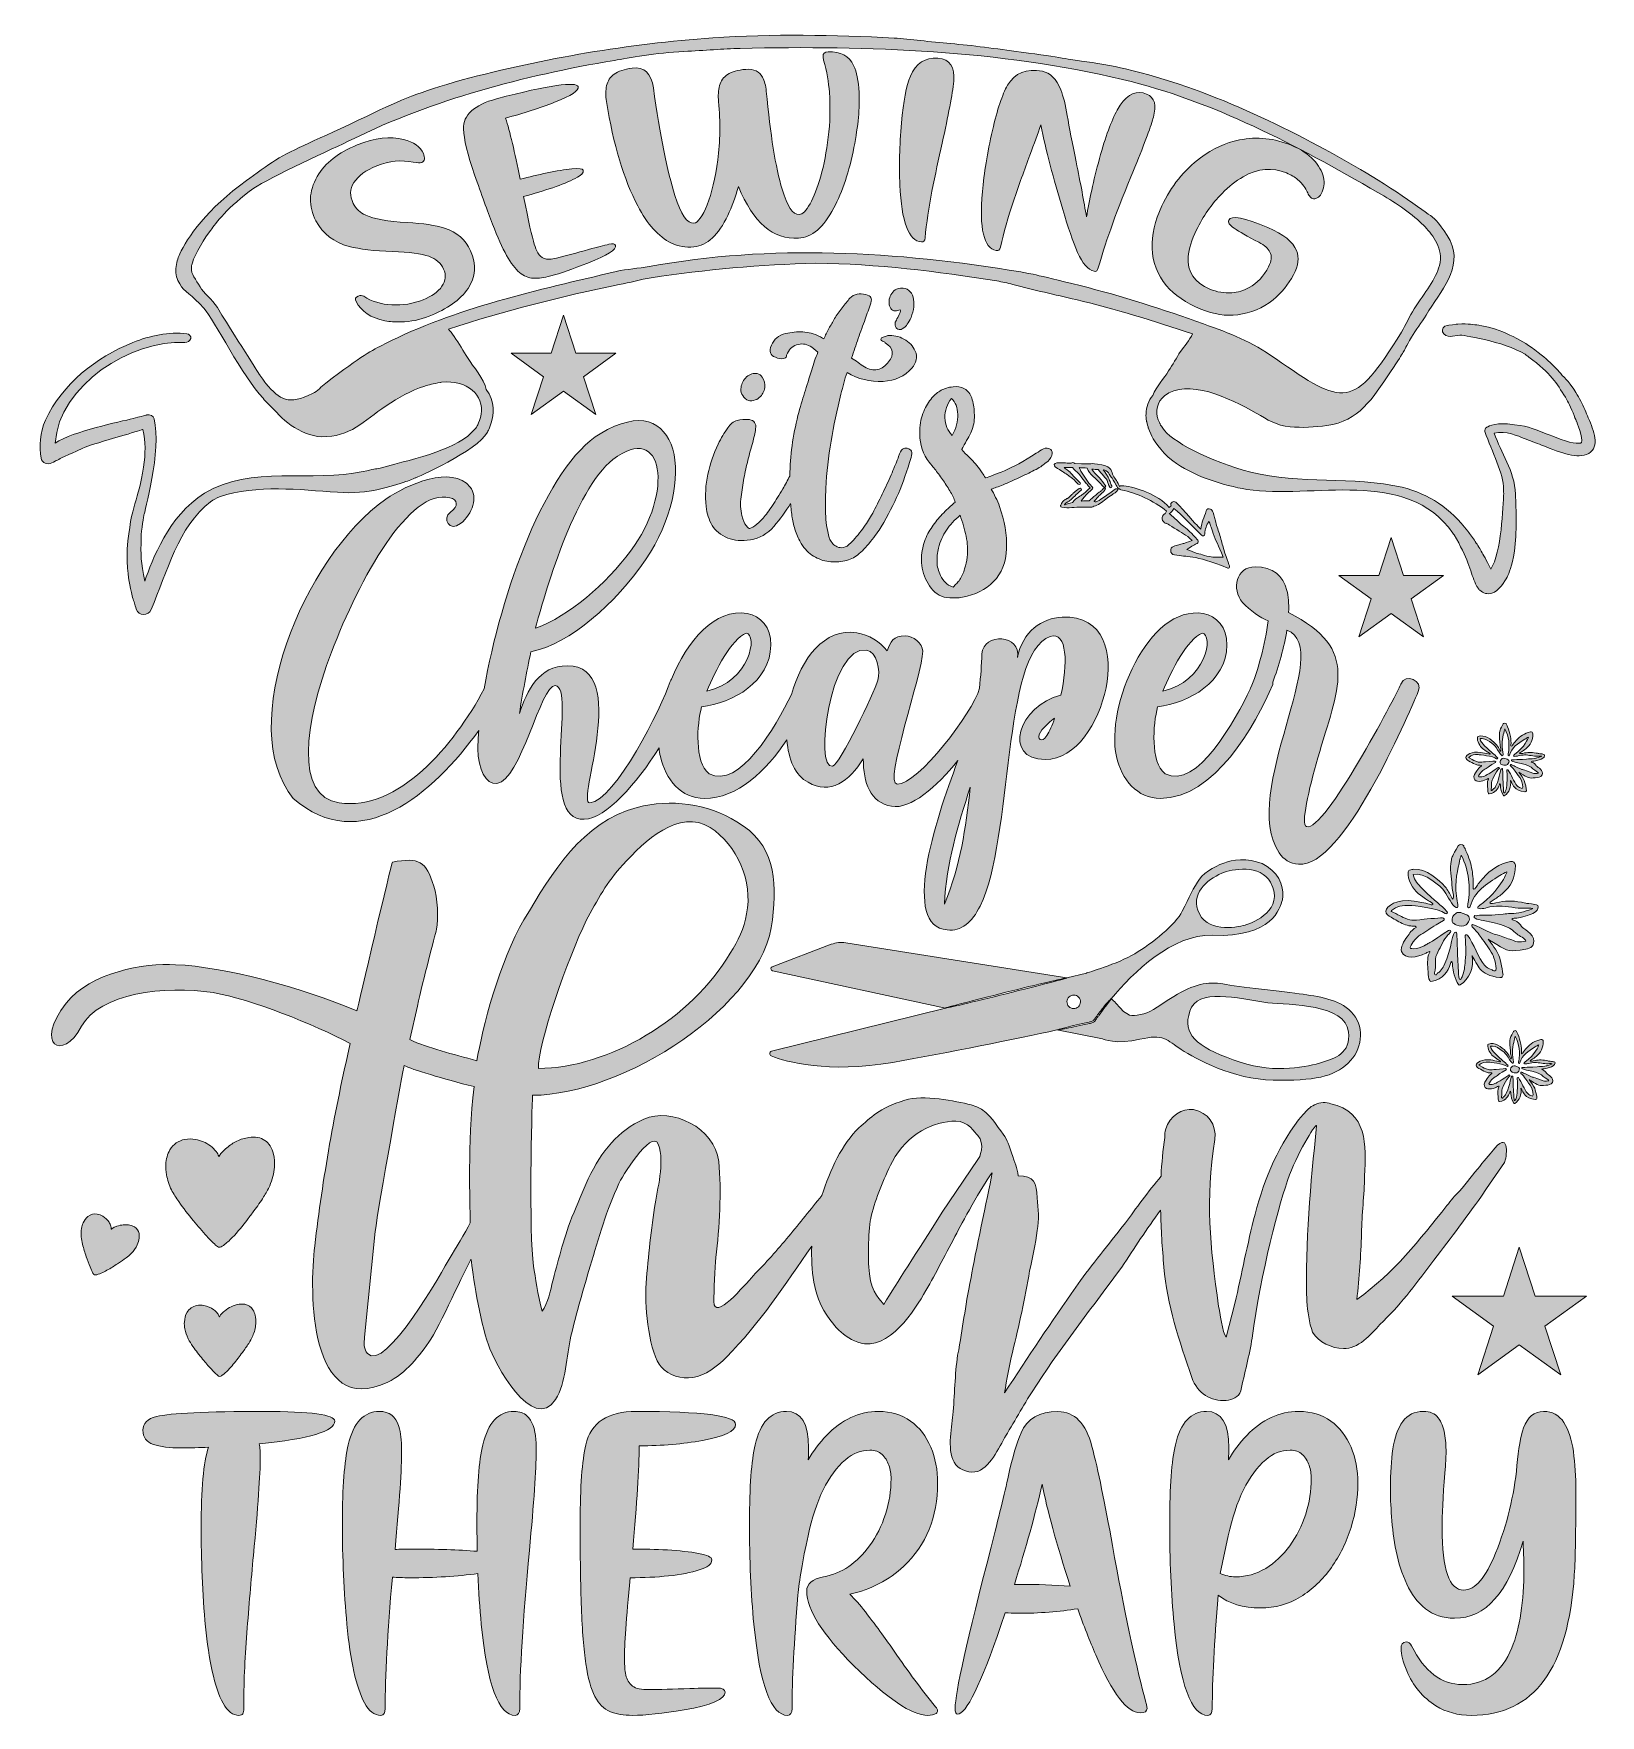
# Model space of a CAD drawing. Header units: inches. Extents: x 0.32 to 5.67, y -5.87 to -0.13.
import ezdxf

# ---------------------------------------------------------------- set-up
doc = ezdxf.new("R2010")
doc.units = ezdxf.units.IN
doc.header["$MEASUREMENT"] = 0
doc.layers.add('Layer 1', color=7, linetype='Continuous')

# ---------------------------------------------------------------- blocks, each defined once
blk = doc.blocks.new('block 2')
at = {"layer": 'Layer 1', "lineweight": 0}
for points, knots in [([(3.5006, -1.5311), (3.4968, -1.5368), (3.494, -1.542), (3.4921, -1.5468), (3.5006, -1.5562), (3.5084, -1.5643), (3.5155, -1.5709), (3.5226, -1.5775), (3.529, -1.5841), (3.5347, -1.5907), (3.5404, -1.5974), (3.5463, -1.6047), (3.5524, -1.6127), (3.5586, -1.6208), (3.5654, -1.631), (3.573, -1.6432), (3.5862, -1.6395), (3.6078, -1.6314), (3.6376, -1.6191), (3.6674, -1.6068), (3.7035, -1.587), (3.7461, -1.5595), (3.7546, -1.5538), (3.7629, -1.5489), (3.7709, -1.5446), (3.779, -1.5404), (3.7873, -1.5411), (3.7958, -1.5468), (3.8005, -1.5505), (3.8017, -1.5572), (3.7993, -1.5666), (3.797, -1.5761), (3.7896, -1.5851), (3.7773, -1.5936), (3.7688, -1.6012), (3.7563, -1.6092), (3.7397, -1.6177), (3.7232, -1.6262), (3.7057, -1.6347), (3.6872, -1.6432), (3.6688, -1.6518), (3.651, -1.6596), (3.634, -1.6667), (3.617, -1.6738), (3.6033, -1.6787), (3.5929, -1.6816), (3.5976, -1.6901), (3.6026, -1.6995), (3.6078, -1.7099), (3.6129, -1.7204), (3.6175, -1.7308), (3.6212, -1.7412), (3.6383, -1.7894), (3.6463, -1.8372), (3.6454, -1.8845), (3.6435, -1.9318), (3.6286, -1.9694), (3.6007, -1.9973), (3.5727, -2.0252), (3.5375, -2.0429), (3.4949, -2.0505), (3.4874, -2.0524), (3.48, -2.0533), (3.473, -2.0533), (3.4659, -2.0533), (3.4585, -2.0533), (3.451, -2.0533), (3.4245, -2.0514), (3.4034, -2.0403), (3.3878, -2.02), (3.3722, -1.9996), (3.362, -1.9767), (3.3573, -1.9512), (3.3535, -1.9266), (3.354, -1.9039), (3.3587, -1.8831), (3.3634, -1.8623), (3.3705, -1.8438), (3.38, -1.8277), (3.3895, -1.8116), (3.4001, -1.7967), (3.4119, -1.783), (3.4238, -1.7693), (3.4368, -1.7558), (3.451, -1.7426), (3.4538, -1.7407), (3.4566, -1.7383), (3.4595, -1.7355), (3.4623, -1.7326), (3.4656, -1.7298), (3.4694, -1.727), (3.4675, -1.7194), (3.4656, -1.7137), (3.4637, -1.7099), (3.4581, -1.6986), (3.451, -1.6863), (3.4424, -1.673), (3.4339, -1.6598), (3.4252, -1.647), (3.4162, -1.6347), (3.4072, -1.6224), (3.3987, -1.6116), (3.3907, -1.6021), (3.3826, -1.5926), (3.3772, -1.5856), (3.3743, -1.5808), (3.3554, -1.5505), (3.3469, -1.5174), (3.3488, -1.4815), (3.3497, -1.4569), (3.3542, -1.4354), (3.3623, -1.4169), (3.3703, -1.3985), (3.3795, -1.3831), (3.3899, -1.3708), (3.4003, -1.3594), (3.411, -1.3507), (3.4219, -1.3445), (3.4327, -1.3384), (3.4462, -1.3344), (3.4623, -1.3325), (3.4765, -1.3306), (3.4895, -1.333), (3.5013, -1.3396), (3.5132, -1.3462), (3.5214, -1.3566), (3.5262, -1.3708), (3.5318, -1.3869), (3.5347, -1.4034), (3.5347, -1.4205), (3.5356, -1.4328), (3.5354, -1.4434), (3.534, -1.4524), (3.5326, -1.4614), (3.5304, -1.4699), (3.5276, -1.4779), (3.5248, -1.486), (3.521, -1.4942), (3.5162, -1.5028), (3.5115, -1.5113), (3.5063, -1.5207), (3.5006, -1.5311)], [0, 0, 0, 0, 1, 1, 1, 2, 2, 2, 3, 3, 3, 4, 4, 4, 5, 5, 5, 6, 6, 6, 7, 7, 7, 8, 8, 8, 9, 9, 9, 10, 10, 10, 11, 11, 11, 12, 12, 12, 13, 13, 13, 14, 14, 14, 15, 15, 15, 16, 16, 16, 17, 17, 17, 18, 18, 18, 19, 19, 19, 20, 20, 20, 21, 21, 21, 22, 22, 22, 23, 23, 23, 24, 24, 24, 25, 25, 25, 26, 26, 26, 27, 27, 27, 28, 28, 28, 29, 29, 29, 30, 30, 30, 31, 31, 31, 32, 32, 32, 33, 33, 33, 34, 34, 34, 35, 35, 35, 36, 36, 36, 37, 37, 37, 38, 38, 38, 39, 39, 39, 40, 40, 40, 41, 41, 41, 42, 42, 42, 43, 43, 43, 44, 44, 44, 45, 45, 45, 46, 46, 46, 47, 47, 47, 47]), ([(3.4786, -1.4268), (3.4781, -1.4037), (3.4708, -1.3855), (3.4566, -1.3722), (3.4415, -1.3921), (3.4342, -1.4141), (3.4346, -1.4382), (3.4351, -1.4623), (3.4434, -1.4824), (3.4595, -1.4985), (3.4727, -1.4739), (3.4791, -1.45), (3.4786, -1.4268)], [0, 0, 0, 0, 1, 1, 1, 2, 2, 2, 3, 3, 3, 4, 4, 4, 4]), ([(3.4864, -1.771), (3.4675, -1.787), (3.4519, -1.8041), (3.4396, -1.822), (3.4273, -1.84), (3.4183, -1.8604), (3.4126, -1.8831), (3.4089, -1.8991), (3.4072, -1.915), (3.4077, -1.9306), (3.4081, -1.9462), (3.4122, -1.9616), (3.4197, -1.9767), (3.4245, -1.9862), (3.4299, -1.9942), (3.4361, -2.0008), (3.4422, -2.0074), (3.451, -2.0127), (3.4623, -2.0164), (3.467, -2.0117), (3.4713, -2.0074), (3.4751, -2.0037), (3.4789, -1.9999), (3.4822, -1.9956), (3.485, -1.9909), (3.4926, -1.9795), (3.4983, -1.9672), (3.502, -1.954), (3.5058, -1.9407), (3.5087, -1.9275), (3.5106, -1.9143), (3.5134, -1.8897), (3.5122, -1.8658), (3.507, -1.8426), (3.5018, -1.8194), (3.4949, -1.7956), (3.4864, -1.771)], [0, 0, 0, 0, 1, 1, 1, 2, 2, 2, 3, 3, 3, 4, 4, 4, 5, 5, 5, 6, 6, 6, 7, 7, 7, 8, 8, 8, 9, 9, 9, 10, 10, 10, 11, 11, 11, 12, 12, 12, 12])]:
    blk.add_open_spline(points, degree=3, knots=knots, dxfattribs=at)
blk = doc.blocks.new('block 3')
at = {"layer": 'Layer 1', "lineweight": 0}
for points, knots in [([(1.7444, -1.7112), (1.6063, -1.6772), (1.4367, -1.9875), (1.3405, -2.2382), (1.2469, -2.4843), (1.2148, -2.7292), (1.3667, -2.7527), (1.5676, -2.7833), (1.758, -2.5578), (1.862, -2.364), (1.918, -2.0365), (2.0732, -1.6032), (2.2583, -1.4926), (2.5306, -1.3276), (2.5935, -1.6556), (2.4128, -1.9227), (2.3094, -2.0739), (2.1549, -2.2094), (2.0213, -2.2375), (2.0063, -2.3063), (1.9932, -2.3783), (1.9821, -2.4483), (2.0089, -2.3691), (2.0482, -2.2847), (2.1457, -2.2847), (2.3644, -2.2847), (2.1739, -2.7566), (2.2223, -2.7527), (2.3094, -2.7455), (2.4678, -2.4254), (2.4972, -2.3383), (2.4981, -2.3356), (2.4995, -2.3332), (2.5011, -2.331), (2.554, -2.2003), (2.6497, -2.0874), (2.7598, -2.1066), (2.805, -2.1145), (2.8416, -2.1518), (2.8403, -2.2146), (2.839, -2.3397), (2.7113, -2.4117), (2.604, -2.4254), (2.5883, -2.4843), (2.5785, -2.6133), (2.6295, -2.6532), (2.7321, -2.709), (2.8564, -2.4928), (2.9109, -2.3829), (2.944, -2.2615), (3.0234, -2.1548), (3.1336, -2.1721), (3.1748, -2.1786), (3.2128, -2.2028), (3.2377, -2.2336), (3.2488, -2.2028), (3.258, -2.1825), (3.2986, -2.1825), (3.3267, -2.1825), (3.3588, -2.2081), (3.3588, -2.2349), (3.3588, -2.3115), (3.2233, -2.6892), (3.2717, -2.6892), (3.3435, -2.6892), (3.5281, -2.4473), (3.5529, -2.3613), (3.5566, -2.3206), (3.5596, -2.2812), (3.5611, -2.2441), (3.565, -2.1708), (3.6979, -2.1773), (3.6822, -2.2565), (3.6992, -2.1681), (3.7666, -2.1223), (3.8347, -2.1184), (3.982, -2.1118), (4.0075, -2.2487), (3.9846, -2.3599), (3.9598, -2.4804), (3.8832, -2.6048), (3.7771, -2.6048), (3.6285, -2.6048), (3.6861, -2.4189), (3.8308, -2.3855), (3.8537, -2.2807), (3.8537, -2.1655), (3.7935, -2.1852), (3.6298, -2.2402), (3.6684, -2.8758), (3.5546, -3.1049), (3.5277, -3.1599), (3.4917, -3.192), (3.442, -3.1867), (3.2871, -3.1726), (3.3977, -2.8209), (3.479, -2.6085), (3.4053, -2.6994), (3.3172, -2.7757), (3.2527, -2.7645), (3.1801, -2.7514), (3.1559, -2.6853), (3.1559, -2.6022), (3.1081, -2.6787), (3.0433, -2.7272), (2.9673, -2.6827), (2.9234, -2.6594), (2.9004, -2.604), (2.8951, -2.5379), (2.8239, -2.6431), (2.7272, -2.7377), (2.6131, -2.7377), (2.5346, -2.7377), (2.4809, -2.6735), (2.4632, -2.5943), (2.4612, -2.5852), (2.4598, -2.5754), (2.4589, -2.5653), (2.3815, -2.6881), (2.2795, -2.8045), (2.2033, -2.809), (2.0449, -2.8169), (2.1778, -2.3586), (2.1045, -2.3527), (2.0547, -2.3501), (1.986, -2.6787), (1.9055, -2.6866), (1.8668, -2.6905), (1.8413, -2.6375), (1.84, -2.5688), (1.8405, -2.5488), (1.8417, -2.5276), (1.8436, -2.5053), (1.6861, -2.7238), (1.4384, -2.9365), (1.2102, -2.7377), (1.0099, -2.4935), (1.2423, -1.9161), (1.5264, -1.7158), (1.5964, -1.6667), (1.7529, -1.598), (1.8138, -1.6746), (1.8413, -1.7093), (1.8223, -1.7656), (1.781, -1.7996), (1.7437, -1.8297), (1.7169, -1.7826), (1.747, -1.7603), (1.7758, -1.7394), (1.7712, -1.7178), (1.7444, -1.7112)], [0, 0, 0, 0, 1, 1, 1, 2, 2, 2, 3, 3, 3, 4, 4, 4, 5, 5, 5, 6, 6, 6, 7, 7, 7, 8, 8, 8, 9, 9, 9, 10, 10, 10, 11, 11, 11, 12, 12, 12, 13, 13, 13, 14, 14, 14, 15, 15, 15, 16, 16, 16, 17, 17, 17, 18, 18, 18, 19, 19, 19, 20, 20, 20, 21, 21, 21, 22, 22, 22, 23, 23, 23, 24, 24, 24, 25, 25, 25, 26, 26, 26, 27, 27, 27, 28, 28, 28, 29, 29, 29, 30, 30, 30, 31, 31, 31, 32, 32, 32, 33, 33, 33, 34, 34, 34, 35, 35, 35, 36, 36, 36, 37, 37, 37, 38, 38, 38, 39, 39, 39, 40, 40, 40, 41, 41, 41, 42, 42, 42, 43, 43, 43, 44, 44, 44, 45, 45, 45, 46, 46, 46, 47, 47, 47, 48, 48, 48, 49, 49, 49, 50, 50, 50, 50]), ([(2.037, -2.157), (2.1523, -2.1145), (2.2773, -2.0058), (2.3617, -1.8932), (2.5116, -1.6935), (2.4743, -1.4481), (2.3015, -1.581), (2.1699, -1.6811), (2.0626, -2.0556), (2.037, -2.157)], [0, 0, 0, 0, 1, 1, 1, 2, 2, 2, 3, 3, 3, 3]), ([(2.6217, -2.3717), (2.7689, -2.3383), (2.7971, -2.1786), (2.7559, -2.1734), (2.7061, -2.1937), (2.6511, -2.3004), (2.6217, -2.3717)], [0, 0, 0, 0, 1, 1, 1, 2, 2, 2, 2]), ([(3.0505, -2.6277), (3.0773, -2.6224), (3.1925, -2.377), (3.2056, -2.3344), (3.2154, -2.3036), (3.203, -2.2362), (3.167, -2.231), (3.0406, -2.2133), (2.9883, -2.6401), (3.0505, -2.6277)], [0, 0, 0, 0, 1, 1, 1, 2, 2, 2, 3, 3, 3, 3]), ([(3.8092, -2.464), (3.7987, -2.4699), (3.7732, -2.4922), (3.7608, -2.5112), (3.7464, -2.5354), (3.7653, -2.5511), (3.7824, -2.5229), (3.7922, -2.5085), (3.8013, -2.4882), (3.8092, -2.464)], [0, 0, 0, 0, 1, 1, 1, 2, 2, 2, 3, 3, 3, 3]), ([(3.5212, -2.699), (3.4793, -2.83), (3.4393, -2.9589), (3.4328, -3.0984), (3.4891, -2.9602), (3.5048, -2.845), (3.5212, -2.699)], [0, 0, 0, 0, 1, 1, 1, 2, 2, 2, 2])]:
    blk.add_open_spline(points, degree=3, knots=knots, dxfattribs=at)
blk = doc.blocks.new('block 4')
at = {"layer": 'Layer 1', "lineweight": 0}
for points, knots in [([(4.4776, -2.3613), (4.5005, -2.3102), (4.53, -2.2094), (4.5378, -2.1315), (4.5123, -2.1197), (4.475, -2.0968), (4.4508, -2.0686), (4.4122, -2.0235), (4.4279, -1.9469), (4.494, -1.9469), (4.5542, -1.9469), (4.5902, -1.9777), (4.602, -2.0274), (4.6066, -2.047), (4.6092, -2.0713), (4.6079, -2.1033), (4.8566, -2.229), (4.7755, -2.3613), (4.708, -2.5989), (4.6766, -2.7095), (4.6485, -2.826), (4.6688, -2.8339), (4.731, -2.8529), (4.9732, -2.3874), (4.9915, -2.3475), (5.0065, -2.3076), (5.0687, -2.3364), (5.0504, -2.373), (5.0124, -2.4601), (4.7944, -2.9766), (4.6419, -2.9622), (4.6125, -2.9596), (4.5909, -2.9465), (4.5758, -2.9236), (4.4383, -2.7154), (4.7676, -2.2277), (4.602, -2.1629), (4.593, -2.2202), (4.5743, -2.2869), (4.5539, -2.3413), (4.5542, -2.3437), (4.5542, -2.3461), (4.5535, -2.3488), (4.4946, -2.4882), (4.3552, -2.7377), (4.1699, -2.7377), (4.0914, -2.7377), (4.0377, -2.6735), (4.02, -2.5943), (3.9827, -2.4254), (4.1287, -2.0739), (4.3165, -2.1066), (4.3617, -2.1145), (4.3984, -2.1518), (4.3971, -2.2146), (4.3958, -2.3397), (4.2681, -2.4117), (4.1608, -2.4254), (4.145, -2.4843), (4.1352, -2.6133), (4.1863, -2.6532), (4.2948, -2.7122), (4.4278, -2.4666), (4.4765, -2.3648), (4.4769, -2.3636), (4.4771, -2.3624), (4.4776, -2.3613)], [0, 0, 0, 0, 1, 1, 1, 2, 2, 2, 3, 3, 3, 4, 4, 4, 5, 5, 5, 6, 6, 6, 7, 7, 7, 8, 8, 8, 9, 9, 9, 10, 10, 10, 11, 11, 11, 12, 12, 12, 13, 13, 13, 14, 14, 14, 15, 15, 15, 16, 16, 16, 17, 17, 17, 18, 18, 18, 19, 19, 19, 20, 20, 20, 21, 21, 21, 22, 22, 22, 22]), ([(4.1784, -2.3717), (4.3257, -2.3383), (4.3539, -2.1786), (4.3126, -2.1734), (4.2629, -2.1937), (4.2079, -2.3004), (4.1784, -2.3717)], [0, 0, 0, 0, 1, 1, 1, 2, 2, 2, 2])]:
    blk.add_open_spline(points, degree=3, knots=knots, dxfattribs=at)
blk = doc.blocks.new('block 5')
at = {"layer": 'Layer 1', "lineweight": 0}
for points, knots in [([(5.0929, -4.3274), (5.0405, -4.3995), (4.9848, -4.4715), (4.9193, -4.5338), (4.8898, -4.5665), (4.8439, -4.6189), (4.7948, -4.6157), (4.7555, -4.6157), (4.7096, -4.5927), (4.69, -4.56), (4.6769, -4.5272), (4.6736, -4.4879), (4.6703, -4.4552), (4.6638, -4.2521), (4.6834, -4.0555), (4.7031, -3.8557), (4.7064, -3.8393), (4.6441, -3.9343), (4.6114, -4.0228), (4.5753, -4.1178), (4.5131, -4.3569), (4.4836, -4.5796), (4.4738, -4.6386), (4.4574, -4.7008), (4.4443, -4.7598), (4.4378, -4.7827), (4.4148, -4.7893), (4.3952, -4.7925), (4.3428, -4.7958), (4.2969, -4.7696), (4.2773, -4.7139), (4.2347, -4.5895), (4.1921, -4.465), (4.1823, -4.3372), (4.1765, -4.2725), (4.1722, -4.2078), (4.1709, -4.1431), (4.1233, -4.2072), (4.0806, -4.2736), (4.0382, -4.3372), (3.9432, -4.4683), (3.8384, -4.5993), (3.7499, -4.7369), (3.7139, -4.7893), (3.6811, -4.8482), (3.6484, -4.9039), (3.6222, -4.9432), (3.596, -5.0153), (3.5468, -5.0349), (3.5206, -5.0415), (3.4879, -5.0317), (3.4715, -5.012), (3.4388, -4.9694), (3.4584, -4.8908), (3.4617, -4.8417), (3.4682, -4.7794), (3.4682, -4.7008), (3.4781, -4.6386), (3.4977, -4.537), (3.501, -4.4846), (3.5239, -4.3733), (3.537, -4.2946), (3.5796, -4.1014), (3.596, -4.0162), (3.5894, -4.0162), (3.5075, -4.1571), (3.4813, -4.2095), (3.4486, -4.2717), (3.4093, -4.3471), (3.3765, -4.406), (3.3438, -4.4617), (3.2619, -4.6091), (3.1603, -4.5993), (3.0948, -4.5895), (3.0555, -4.537), (3.0293, -4.4977), (2.9873, -4.4361), (2.9764, -4.3457), (2.9803, -4.2655), (2.8899, -4.3968), (2.8021, -4.5295), (2.6887, -4.6451), (2.656, -4.6779), (2.6167, -4.7074), (2.5741, -4.7139), (2.5348, -4.7205), (2.4922, -4.7074), (2.466, -4.6779), (2.4267, -4.6353), (2.4103, -4.4781), (2.4136, -4.4093), (2.4201, -4.3176), (2.43, -4.2259), (2.4431, -4.1341), (2.4529, -4.0686), (2.4791, -3.9835), (2.4562, -3.918), (2.4332, -3.8623), (2.3251, -4.0392), (2.3219, -4.0523), (2.2793, -4.1407), (2.2531, -4.239), (2.2236, -4.334), (2.2007, -4.4126), (2.1777, -4.4912), (2.1581, -4.5731), (2.1417, -4.6386), (2.1417, -4.7336), (2.1057, -4.7893), (2.0271, -4.9072), (1.896, -4.6648), (1.8764, -4.6026), (1.8469, -4.5207), (1.8207, -4.3536), (1.8174, -4.311), (1.8109, -4.3143), (1.7224, -4.5141), (1.6798, -4.5829), (1.6405, -4.6419), (1.5947, -4.7008), (1.5324, -4.7303), (1.2638, -4.8581), (1.2638, -4.4191), (1.2835, -4.2652), (1.3097, -4.0359), (1.3523, -3.8), (1.4047, -3.574), (1.2802, -3.5085), (1.0673, -3.4233), (0.9363, -3.4004), (0.7725, -3.3742), (0.5465, -3.4037), (0.4875, -3.5151), (0.422, -3.6395), (0.3237, -3.5773), (0.4351, -3.4364), (0.517, -3.3316), (0.7004, -3.2989), (0.8085, -3.3054), (0.9756, -3.312), (1.2311, -3.3808), (1.4276, -3.4626), (1.4309, -3.4495), (1.5455, -2.9549), (1.5488, -2.9549), (1.6405, -2.9386), (1.6635, -2.9517), (1.6897, -3.0368), (1.7028, -3.0761), (1.7061, -3.1482), (1.6995, -3.1842), (1.6929, -3.2104), (1.6536, -3.3546), (1.634, -3.4463), (1.634, -3.4463), (1.6078, -3.5609), (1.6078, -3.5609), (1.67, -3.5904), (1.7552, -3.6101), (1.8371, -3.633), (1.8535, -3.5282), (1.9157, -3.289), (1.9976, -3.1515), (2.0958, -2.9877), (2.1941, -2.8206), (2.3841, -2.7682), (2.4987, -2.7387), (2.6232, -2.7551), (2.7248, -2.8174), (2.8525, -2.8927), (2.8623, -3.0106), (2.846, -3.1515), (2.8165, -3.4463), (2.3317, -3.7509), (2.0271, -3.7509), (2.0238, -3.7968), (2.014, -4.2226), (2.0303, -4.334), (2.0369, -4.3733), (2.0434, -4.4289), (2.0598, -4.4879), (2.0795, -4.4617), (2.0893, -4.4126), (2.0926, -4.3962), (2.1155, -4.3143), (2.1286, -4.2521), (2.1614, -4.1669), (2.181, -4.121), (2.1974, -4.0785), (2.217, -4.0359), (2.2629, -3.9409), (2.3186, -3.8721), (2.407, -3.8328), (2.502, -3.7902), (2.6494, -3.8623), (2.6625, -3.9769), (2.6723, -4.0785), (2.6658, -4.2029), (2.6527, -4.3045), (2.6494, -4.3372), (2.6461, -4.4224), (2.6461, -4.4552), (2.6461, -4.5239), (2.751, -4.3995), (2.7804, -4.3667), (2.823, -4.3241), (2.8623, -4.2783), (2.9016, -4.2324), (2.9391, -4.1865), (2.9765, -4.1397), (3.0143, -4.0934), (3.0421, -4.0056), (3.085, -3.9158), (3.1407, -3.8623), (3.1833, -3.8262), (3.2062, -3.7968), (3.2979, -3.7673), (3.3601, -3.7476), (3.4715, -3.7706), (3.5239, -3.7837), (3.5796, -3.7968), (3.6025, -3.8426), (3.6255, -3.8721), (3.6484, -3.9049), (3.6484, -3.9081), (3.6615, -3.9474), (3.6746, -3.9835), (3.6811, -3.9966), (3.6844, -4.0261), (3.7401, -4.0261), (3.7467, -4.049), (3.7499, -4.1014), (3.7532, -4.1374), (3.7565, -4.1767), (3.7499, -4.2128), (3.7434, -4.2586), (3.7336, -4.3045), (3.7237, -4.3503), (3.7074, -4.4453), (3.6877, -4.537), (3.6648, -4.6288), (3.6549, -4.6746), (3.6451, -4.7205), (3.6386, -4.7663), (3.7172, -4.6451), (3.7991, -4.5239), (3.881, -4.406), (3.9235, -4.3471), (3.9858, -4.2685), (4.0349, -4.2062), (4.0349, -4.2062), (4.0513, -4.1866), (4.0513, -4.1866), (4.0842, -4.1391), (4.1302, -4.0794), (4.1725, -4.0268), (4.1747, -3.9829), (4.1787, -3.939), (4.1855, -3.895), (4.1855, -3.8852), (4.1855, -3.8754), (4.1888, -3.8655), (4.2019, -3.823), (4.2445, -3.7935), (4.2838, -3.8), (4.3329, -3.8099), (4.3624, -3.8492), (4.3559, -3.9016), (4.3231, -4.1112), (4.3395, -4.2619), (4.369, -4.4715), (4.3722, -4.4879), (4.3821, -4.5632), (4.3952, -4.5764), (4.3952, -4.5764), (4.4247, -4.4617), (4.4247, -4.4617), (4.4476, -4.3602), (4.4672, -4.2586), (4.4934, -4.1571), (4.5262, -4.0326), (4.5753, -3.9147), (4.6572, -3.8164), (4.6703, -3.8033), (4.6802, -3.7902), (4.6965, -3.7837), (4.7162, -3.7738), (4.7358, -3.7738), (4.7522, -3.7804), (4.8767, -3.8066), (4.8734, -3.9212), (4.8669, -4.0261), (4.8669, -4.0916), (4.857, -4.1571), (4.857, -4.2226), (4.8538, -4.2979), (4.8505, -4.3733), (4.8407, -4.4486), (4.9684, -4.3569), (5.0536, -4.2455), (5.1486, -4.1276), (5.1617, -4.1112), (5.1748, -4.0916), (5.1911, -4.0785), (5.2403, -4.0195), (5.2861, -3.9605), (5.3123, -3.9311), (5.3648, -3.8721), (5.3517, -3.9671), (5.3451, -3.9802), (5.3451, -3.9802), (5.2829, -4.0686), (5.2829, -4.0686), (5.2829, -4.0686), (5.2665, -4.0948), (5.2665, -4.0948), (5.2108, -4.1735), (5.1518, -4.2521), (5.0929, -4.3274)], [0, 0, 0, 0, 1, 1, 1, 2, 2, 2, 3, 3, 3, 4, 4, 4, 5, 5, 5, 6, 6, 6, 7, 7, 7, 8, 8, 8, 9, 9, 9, 10, 10, 10, 11, 11, 11, 12, 12, 12, 13, 13, 13, 14, 14, 14, 15, 15, 15, 16, 16, 16, 17, 17, 17, 18, 18, 18, 19, 19, 19, 20, 20, 20, 21, 21, 21, 22, 22, 22, 23, 23, 23, 24, 24, 24, 25, 25, 25, 26, 26, 26, 27, 27, 27, 28, 28, 28, 29, 29, 29, 30, 30, 30, 31, 31, 31, 32, 32, 32, 33, 33, 33, 34, 34, 34, 35, 35, 35, 36, 36, 36, 37, 37, 37, 38, 38, 38, 39, 39, 39, 40, 40, 40, 41, 41, 41, 42, 42, 42, 43, 43, 43, 44, 44, 44, 45, 45, 45, 46, 46, 46, 47, 47, 47, 48, 48, 48, 49, 49, 49, 50, 50, 50, 51, 51, 51, 52, 52, 52, 53, 53, 53, 54, 54, 54, 55, 55, 55, 56, 56, 56, 57, 57, 57, 58, 58, 58, 59, 59, 59, 60, 60, 60, 61, 61, 61, 62, 62, 62, 63, 63, 63, 64, 64, 64, 65, 65, 65, 66, 66, 66, 67, 67, 67, 68, 68, 68, 69, 69, 69, 70, 70, 70, 71, 71, 71, 72, 72, 72, 73, 73, 73, 74, 74, 74, 75, 75, 75, 76, 76, 76, 77, 77, 77, 78, 78, 78, 79, 79, 79, 80, 80, 80, 81, 81, 81, 82, 82, 82, 83, 83, 83, 84, 84, 84, 85, 85, 85, 86, 86, 86, 87, 87, 87, 88, 88, 88, 89, 89, 89, 90, 90, 90, 91, 91, 91, 92, 92, 92, 93, 93, 93, 94, 94, 94, 95, 95, 95, 96, 96, 96, 97, 97, 97, 98, 98, 98, 99, 99, 99, 100, 100, 100, 101, 101, 101, 102, 102, 102, 103, 103, 103, 104, 104, 104, 105, 105, 105, 106, 106, 106, 106]), ([(2.0467, -3.6592), (2.2858, -3.6592), (2.5708, -3.4889), (2.7018, -3.2661), (2.728, -3.2235), (2.751, -3.1809), (2.7575, -3.1318), (2.7804, -3.0204), (2.7248, -2.896), (2.633, -2.837), (2.5282, -2.7715), (2.407, -2.8829), (2.335, -2.9648), (2.2826, -3.0204), (2.2465, -3.086), (2.2105, -3.1547), (2.1483, -3.2792), (2.0434, -3.5806), (2.0467, -3.6592)], [0, 0, 0, 0, 1, 1, 1, 2, 2, 2, 3, 3, 3, 4, 4, 4, 5, 5, 5, 6, 6, 6, 6]), ([(1.8272, -3.7214), (1.7224, -3.6952), (1.6143, -3.6625), (1.5881, -3.6494), (1.5881, -3.6494), (1.4997, -4.1341), (1.4899, -4.216), (1.4899, -4.216), (1.4538, -4.5764), (1.4538, -4.5764), (1.4506, -4.596), (1.4506, -4.6189), (1.4637, -4.632), (1.5226, -4.7008), (1.7224, -4.3471), (1.7454, -4.3045), (1.7617, -4.2783), (1.7978, -4.2193), (1.8141, -4.1866), (1.8141, -4.1079), (1.8043, -3.9245), (1.8272, -3.7214)], [0, 0, 0, 0, 1, 1, 1, 2, 2, 2, 3, 3, 3, 4, 4, 4, 5, 5, 5, 6, 6, 6, 7, 7, 7, 7]), ([(3.5468, -3.8885), (3.537, -3.8787), (3.5141, -3.8393), (3.4715, -3.8393), (3.3994, -3.8393), (3.3045, -3.8819), (3.2553, -3.9769), (3.2226, -4.0424), (3.1996, -4.0981), (3.1833, -4.1636), (3.1734, -4.2029), (3.1702, -4.3045), (3.1767, -4.3602), (3.1833, -4.4289), (3.2193, -4.4519), (3.2258, -4.465), (3.2782, -4.3798), (3.3208, -4.3143), (3.4486, -4.1145), (3.4486, -4.1145), (3.5468, -3.9704), (3.5468, -3.9704), (3.5534, -3.9671), (3.5731, -3.9147), (3.5468, -3.8885)], [0, 0, 0, 0, 1, 1, 1, 2, 2, 2, 3, 3, 3, 4, 4, 4, 5, 5, 5, 6, 6, 6, 7, 7, 7, 8, 8, 8, 8])]:
    blk.add_open_spline(points, degree=3, knots=knots, dxfattribs=at)
blk = doc.blocks.new('block 6')
at = {"layer": 'Layer 1', "lineweight": 0}
for points, knots in [([(4.1157, -5.8046), (4.1218, -5.8267), (4.1248, -5.8397), (4.1248, -5.8436), (4.1248, -5.854), (4.117, -5.8591), (4.1014, -5.8591), (4.0569, -5.8591), (4.0063, -5.7932), (3.9496, -5.6613), (3.9289, -5.6132), (3.9083, -5.5607), (3.888, -5.5036), (3.8257, -5.514), (3.7576, -5.5192), (3.6836, -5.5192), (3.668, -5.5192), (3.6538, -5.5185), (3.6408, -5.5172), (3.6408, -5.5172), (3.6259, -5.5613), (3.6259, -5.5613), (3.5566, -5.7629), (3.5071, -5.8637), (3.4773, -5.8637), (3.4721, -5.8637), (3.4695, -5.8568), (3.4695, -5.8429), (3.4695, -5.7915), (3.5104, -5.6085), (3.5921, -5.294), (3.6181, -5.1928), (3.6379, -5.1111), (3.6515, -5.0488), (3.6651, -4.9865), (3.6795, -4.938), (3.6946, -4.9034), (3.715, -4.855), (3.7569, -4.8308), (3.8205, -4.8308), (3.8772, -4.8308), (3.9159, -4.8705), (3.9366, -4.9498), (3.9574, -5.0292), (3.9808, -5.142), (4.0067, -5.2882), (4.0465, -5.5088), (4.0828, -5.6809), (4.1157, -5.8046)], [0, 0, 0, 0, 1, 1, 1, 2, 2, 2, 3, 3, 3, 4, 4, 4, 5, 5, 5, 6, 6, 6, 7, 7, 7, 8, 8, 8, 9, 9, 9, 10, 10, 10, 11, 11, 11, 12, 12, 12, 13, 13, 13, 14, 14, 14, 15, 15, 15, 16, 16, 16, 16]), ([(3.8627, -5.427), (3.8151, -5.2804), (3.7831, -5.1643), (3.7666, -5.0786), (3.7429, -5.182), (3.7113, -5.296), (3.6719, -5.4205), (3.6719, -5.4205), (3.6901, -5.4205), (3.6901, -5.4205), (3.7502, -5.4205), (3.8077, -5.4227), (3.8627, -5.427)], [0, 0, 0, 0, 1, 1, 1, 2, 2, 2, 3, 3, 3, 4, 4, 4, 4])]:
    blk.add_open_spline(points, degree=3, knots=knots, dxfattribs=at)
blk = doc.blocks.new('block 7')
at = {"layer": 'Layer 1', "lineweight": 0}
for points, knots in [([(4.821, -4.9518), (4.8366, -4.9888), (4.8443, -5.0297), (4.8443, -5.0747), (4.8443, -5.1253), (4.8366, -5.1757), (4.821, -5.2259), (4.8054, -5.2761), (4.783, -5.3218), (4.7538, -5.3631), (4.7246, -5.4044), (4.6895, -5.4377), (4.6484, -5.463), (4.6073, -5.4883), (4.5617, -5.501), (4.5115, -5.501), (4.4527, -5.501), (4.4047, -5.4865), (4.3675, -5.4575), (4.3541, -5.6197), (4.3473, -5.7484), (4.3473, -5.8436), (4.3473, -5.8596), (4.3424, -5.8676), (4.3324, -5.8676), (4.2758, -5.8676), (4.2373, -5.7638), (4.2169, -5.5562), (4.207, -5.4545), (4.202, -5.3384), (4.202, -5.2077), (4.202, -5.0871), (4.2085, -4.999), (4.2215, -4.9437), (4.2392, -4.868), (4.2747, -4.8301), (4.3279, -4.8301), (4.3785, -4.8301), (4.4038, -4.8714), (4.4038, -4.954), (4.4038, -4.9666), (4.4034, -4.9802), (4.4025, -4.9949), (4.4202, -4.9646), (4.441, -4.9372), (4.4648, -4.9125), (4.5171, -4.8576), (4.5764, -4.8301), (4.6426, -4.8301), (4.6854, -4.8301), (4.7219, -4.8411), (4.7522, -4.8632), (4.7825, -4.8853), (4.8054, -4.9148), (4.821, -4.9518)], [0, 0, 0, 0, 1, 1, 1, 2, 2, 2, 3, 3, 3, 4, 4, 4, 5, 5, 5, 6, 6, 6, 7, 7, 7, 8, 8, 8, 9, 9, 9, 10, 10, 10, 11, 11, 11, 12, 12, 12, 13, 13, 13, 14, 14, 14, 15, 15, 15, 16, 16, 16, 17, 17, 17, 18, 18, 18, 18]), ([(4.6854, -5.0592), (4.6854, -5.044), (4.6829, -5.029), (4.6779, -5.0141), (4.6729, -4.9991), (4.6652, -4.9868), (4.6546, -4.9771), (4.644, -4.9673), (4.6302, -4.9625), (4.6134, -4.9625), (4.5826, -4.9625), (4.5547, -4.9733), (4.5297, -4.9949), (4.4713, -5.0447), (4.4287, -5.1314), (4.4018, -5.2551), (4.4018, -5.2551), (4.3739, -5.3836), (4.3739, -5.3836), (4.3912, -5.3909), (4.4088, -5.3946), (4.4265, -5.3946), (4.4637, -5.3946), (4.4981, -5.385), (4.5297, -5.3657), (4.5612, -5.3465), (4.5887, -5.3208), (4.6121, -5.2888), (4.6354, -5.2568), (4.6535, -5.2209), (4.6662, -5.1811), (4.679, -5.1413), (4.6854, -5.1007), (4.6854, -5.0592)], [0, 0, 0, 0, 1, 1, 1, 2, 2, 2, 3, 3, 3, 4, 4, 4, 5, 5, 5, 6, 6, 6, 7, 7, 7, 8, 8, 8, 9, 9, 9, 10, 10, 10, 11, 11, 11, 11])]:
    blk.add_open_spline(points, degree=3, knots=knots, dxfattribs=at)
blk = doc.blocks.new('block 8')
at = {"layer": 'Layer 1', "lineweight": 0}
for points, knots in [([(5.6323, -1.5603), (5.5915, -1.579), (5.5445, -1.5608), (5.4714, -1.5315), (5.4513, -1.5235), (5.4309, -1.5164), (5.4117, -1.5089), (5.3925, -1.5014), (5.3498, -1.4806), (5.3099, -1.491), (5.3326, -1.558), (5.3789, -1.6172), (5.3823, -1.6989), (5.3846, -1.754), (5.3875, -1.8282), (5.3785, -1.8936), (5.371, -1.9483), (5.3602, -1.9681), (5.3539, -1.9819), (5.3477, -1.9955), (5.325, -2.0308), (5.302, -2.0372), (5.2864, -2.0416), (5.272, -2.0375), (5.2602, -2.0264), (5.2592, -2.0253), (5.2588, -2.0248), (5.2578, -2.0238), (5.2563, -2.022), (5.2546, -2.02), (5.2534, -2.0182), (5.2498, -2.0127), (5.2477, -2.009), (5.2432, -1.998), (5.2281, -1.9615), (5.2194, -1.9164), (5.1727, -1.8376), (5.1732, -1.8381), (5.1693, -1.8326), (5.169, -1.8321), (5.0093, -1.6051), (4.6876, -1.718), (4.4655, -1.6826), (4.3872, -1.6702), (4.2765, -1.6352), (4.2128, -1.5856), (4.1693, -1.5517), (4.1434, -1.5095), (4.1373, -1.4936), (4.1232, -1.4566), (4.1337, -1.4894), (4.1236, -1.4525), (4.1236, -1.4527), (4.1227, -1.4493), (4.1231, -1.4504), (4.123, -1.4498), (4.123, -1.4495), (4.1229, -1.4489), (4.1221, -1.4409), (4.1204, -1.4332), (4.1211, -1.425), (4.1211, -1.4021), (4.1299, -1.3797), (4.1441, -1.3618), (4.1566, -1.3326), (4.1822, -1.3032), (4.1984, -1.2786), (4.2124, -1.2572), (4.2249, -1.2337), (4.2387, -1.2125), (4.2498, -1.1955), (4.2709, -1.1725), (4.2799, -1.1521), (4.1491, -1.1073), (4.0159, -1.0669), (3.8821, -1.0351), (3.811, -1.0182), (3.7374, -1.0026), (3.6666, -0.983), (3.6486, -0.978), (3.6301, -0.9745), (3.6117, -0.9712), (3.4059, -0.9379), (3.203, -0.9138), (2.9943, -0.9104), (2.8055, -0.9159), (2.6153, -0.9322), (2.4323, -0.9602), (2.396, -0.9657), (2.3596, -0.978), (2.3226, -0.9831), (2.1253, -1.0252), (1.9309, -1.0723), (1.7395, -1.1364), (1.7454, -1.1417), (1.7512, -1.15), (1.7593, -1.161), (1.7763, -1.1842), (1.7912, -1.2103), (1.8066, -1.2356), (1.8227, -1.2621), (1.8626, -1.3056), (1.8686, -1.3415), (1.8991, -1.3829), (1.898, -1.4253), (1.8798, -1.4731), (1.879, -1.4746), (1.8734, -1.4855), (1.8726, -1.4872), (1.84, -1.5519), (1.6263, -1.6438), (1.6263, -1.6438), (1.6263, -1.6438), (1.5964, -1.6558), (1.5947, -1.6563), (1.5453, -1.672), (1.4683, -1.7005), (1.361, -1.6928), (1.2306, -1.6835), (1.0872, -1.6657), (0.9585, -1.7077), (0.9483, -1.7133), (0.9368, -1.7179), (0.9279, -1.7247), (0.8171, -1.81), (0.7786, -1.9661), (0.7254, -2.093), (0.7159, -2.1158), (0.6819, -2.1149), (0.6742, -2.0913), (0.6692, -2.0754), (0.6666, -2.0674), (0.6616, -2.0515), (0.6499, -2.0017), (0.6477, -1.9979), (0.6431, -1.9283), (0.6432, -1.9117), (0.6432, -1.9034), (0.6434, -1.8867), (0.6558, -1.729), (0.6821, -1.724), (0.6989, -1.6069), (0.7057, -1.5598), (0.7071, -1.5216), (0.6964, -1.478), (0.6964, -1.478), (0.6704, -1.4868), (0.6323, -1.4979), (0.4723, -1.5444), (0.5204, -1.5308), (0.4288, -1.5703), (0.4058, -1.5822), (0.4032, -1.5837), (0.3861, -1.5923), (0.3707, -1.6), (0.352, -1.5926), (0.3494, -1.5767), (0.3423, -1.5352), (0.3442, -1.4899), (0.3644, -1.4462), (0.4216, -1.3225), (0.5361, -1.232), (0.6627, -1.1812), (0.7206, -1.158), (0.7853, -1.1446), (0.8467, -1.1513), (0.8559, -1.1523), (0.8619, -1.1598), (0.8601, -1.1681), (0.8583, -1.1763), (0.8495, -1.1821), (0.8403, -1.1812), (0.6565, -1.1717), (0.4102, -1.3267), (0.3973, -1.5247), (0.4603, -1.4832), (0.6177, -1.4526), (0.6636, -1.4406), (0.7102, -1.4284), (0.7092, -1.4288), (0.7092, -1.4288), (0.7209, -1.4258), (0.7325, -1.4319), (0.7352, -1.4423), (0.7618, -1.5475), (0.7003, -1.7697), (0.7003, -1.7697), (0.7003, -1.7697), (0.6914, -1.823), (0.6908, -1.8474), (0.6892, -1.9082), (0.6897, -1.9291), (0.7029, -1.9962), (0.7299, -1.9232), (0.7806, -1.7747), (0.9074, -1.6958), (1.0613, -1.6001), (1.2768, -1.6591), (1.4485, -1.6218), (1.4855, -1.6138), (1.4893, -1.6132), (1.5072, -1.6102), (1.639, -1.5734), (1.7728, -1.547), (1.8307, -1.476), (1.8321, -1.4742), (1.8337, -1.4729), (1.8351, -1.4698), (1.8369, -1.4667), (1.8378, -1.4651), (1.8396, -1.4619), (1.843, -1.4559), (1.8486, -1.4418), (1.8514, -1.4259), (1.8625, -1.3628), (1.8042, -1.3072), (1.7159, -1.3171), (1.7149, -1.3172), (1.7136, -1.3175), (1.7123, -1.3177), (1.6878, -1.3228), (1.6724, -1.3251), (1.6588, -1.3304), (1.6119, -1.3449), (1.5685, -1.3692), (1.5271, -1.3973), (1.4488, -1.4502), (1.4054, -1.5048), (1.3068, -1.5028), (1.2711, -1.502), (1.2313, -1.484), (1.2033, -1.4646), (1.171, -1.4423), (1.1507, -1.4166), (1.1243, -1.3903), (1.1181, -1.3842), (1.112, -1.3782), (1.1068, -1.3717), (1.0387, -1.2997), (0.9396, -1.1043), (0.9051, -1.0647), (0.8627, -1.0161), (0.8379, -1.0097), (0.8223, -0.9812), (0.8142, -0.9666), (0.8069, -0.9482), (0.809, -0.9291), (0.8112, -0.9079), (0.815, -0.8959), (0.8229, -0.8784), (0.8451, -0.8288), (0.9189, -0.7207), (1.0509, -0.6286), (1.0789, -0.6091), (1.1228, -0.5749), (1.1494, -0.5587), (1.215, -0.5185), (1.2837, -0.4943), (1.4619, -0.4083), (1.5885, -0.3472), (1.6324, -0.3298), (1.787, -0.2852), (2.0648, -0.2109), (2.3565, -0.1615), (2.6419, -0.1414), (2.8469, -0.1271), (3.0555, -0.1318), (3.261, -0.1421), (3.3177, -0.1449), (3.3826, -0.1555), (3.4551, -0.1612), (3.5277, -0.1668), (3.6077, -0.1787), (3.6945, -0.1899), (3.8342, -0.2079), (3.8613, -0.2163), (3.9011, -0.2208), (3.946, -0.2258), (4.0078, -0.2371), (4.0511, -0.2474), (4.3356, -0.3147), (4.598, -0.4436), (4.8535, -0.5904), (4.9558, -0.6492), (5.0984, -0.7528), (5.0984, -0.7528), (5.0984, -0.7528), (5.1348, -0.7835), (5.1591, -0.8335), (5.2048, -0.9277), (5.1262, -1.0048), (5.0771, -1.0882), (5.0624, -1.1131), (5.0419, -1.1378), (5.0272, -1.1636), (4.9893, -1.2297), (5.0135, -1.1943), (4.9557, -1.2814), (4.8932, -1.3757), (4.8475, -1.4491), (4.7388, -1.4647), (4.6976, -1.4706), (4.6545, -1.473), (4.6128, -1.469), (4.565, -1.4644), (4.5367, -1.4455), (4.4971, -1.4226), (4.4056, -1.3697), (4.2609, -1.3023), (4.1843, -1.3637), (4.1592, -1.3837), (4.1517, -1.417), (4.1631, -1.4449), (4.166, -1.4521), (4.1692, -1.4594), (4.1692, -1.4594), (4.1708, -1.4642), (4.176, -1.4698), (4.1785, -1.4742), (4.202, -1.515), (4.3395, -1.5883), (4.4795, -1.6242), (4.645, -1.6667), (4.8281, -1.6369), (4.9954, -1.6756), (5.0871, -1.6968), (5.1615, -1.7505), (5.2194, -1.8253), (5.2247, -1.832), (5.2273, -1.8354), (5.2325, -1.8422), (5.2369, -1.8478), (5.241, -1.8546), (5.2453, -1.8607), (5.2502, -1.8684), (5.2527, -1.8722), (5.2576, -1.8799), (5.262, -1.8875), (5.2642, -1.8913), (5.2685, -1.8989), (5.2744, -1.9088), (5.2904, -1.9388), (5.2979, -1.9552), (5.3346, -1.8997), (5.3402, -1.7397), (5.3421, -1.6954), (5.342, -1.693), (5.3417, -1.6859), (5.3417, -1.6827), (5.3427, -1.6293), (5.3016, -1.5547), (5.2782, -1.4855), (5.2762, -1.4798), (5.2788, -1.474), (5.2839, -1.4712), (5.2839, -1.4712), (5.3085, -1.4547), (5.3555, -1.4593), (5.4272, -1.4663), (5.4305, -1.4709), (5.4872, -1.4928), (5.5116, -1.5021), (5.5646, -1.5242), (5.5899, -1.5253), (5.5932, -1.525), (5.5973, -1.5261), (5.5999, -1.5253), (5.6012, -1.5251), (5.6032, -1.5252), (5.6041, -1.5248), (5.6048, -1.5244), (5.6054, -1.5242), (5.6063, -1.5241), (5.6067, -1.5237), (5.6065, -1.5235), (5.6071, -1.5235), (5.6074, -1.5233), (5.6073, -1.5226), (5.6078, -1.5223), (5.6145, -1.51), (5.5903, -1.4501), (5.5903, -1.4501), (5.5903, -1.4501), (5.5771, -1.4158), (5.5668, -1.3938), (5.5612, -1.3836), (5.5585, -1.3786), (5.5529, -1.3684), (5.5216, -1.3196), (5.5055, -1.2877), (5.4283, -1.2311), (5.4231, -1.2273), (5.4205, -1.2255), (5.4153, -1.2217), (5.3437, -1.1768), (5.1924, -1.1546), (5.1923, -1.1559), (5.1923, -1.1559), (5.1598, -1.1611), (5.1598, -1.1611), (5.1505, -1.1605), (5.1362, -1.156), (5.1332, -1.1454), (5.1302, -1.1349), (5.1374, -1.1249), (5.149, -1.1228), (5.1496, -1.1227), (5.1852, -1.1184), (5.1853, -1.1184), (5.2248, -1.1166), (5.239, -1.1201), (5.2572, -1.1223), (5.3131, -1.1292), (5.3927, -1.1656), (5.4356, -1.1972), (5.5076, -1.2504), (5.5154, -1.2643), (5.5481, -1.2999), (5.5743, -1.3285), (5.5639, -1.3155), (5.5889, -1.3525), (5.5956, -1.3642), (5.599, -1.3701), (5.6057, -1.3818), (5.6144, -1.3994), (5.6237, -1.4212), (5.6311, -1.4389), (5.6493, -1.4827), (5.6722, -1.5361), (5.6323, -1.5603)], [0, 0, 0, 0, 1, 1, 1, 2, 2, 2, 3, 3, 3, 4, 4, 4, 5, 5, 5, 6, 6, 6, 7, 7, 7, 8, 8, 8, 9, 9, 9, 10, 10, 10, 11, 11, 11, 12, 12, 12, 13, 13, 13, 14, 14, 14, 15, 15, 15, 16, 16, 16, 17, 17, 17, 18, 18, 18, 19, 19, 19, 20, 20, 20, 21, 21, 21, 22, 22, 22, 23, 23, 23, 24, 24, 24, 25, 25, 25, 26, 26, 26, 27, 27, 27, 28, 28, 28, 29, 29, 29, 30, 30, 30, 31, 31, 31, 32, 32, 32, 33, 33, 33, 34, 34, 34, 35, 35, 35, 36, 36, 36, 37, 37, 37, 38, 38, 38, 39, 39, 39, 40, 40, 40, 41, 41, 41, 42, 42, 42, 43, 43, 43, 44, 44, 44, 45, 45, 45, 46, 46, 46, 47, 47, 47, 48, 48, 48, 49, 49, 49, 50, 50, 50, 51, 51, 51, 52, 52, 52, 53, 53, 53, 54, 54, 54, 55, 55, 55, 56, 56, 56, 57, 57, 57, 58, 58, 58, 59, 59, 59, 60, 60, 60, 61, 61, 61, 62, 62, 62, 63, 63, 63, 64, 64, 64, 65, 65, 65, 66, 66, 66, 67, 67, 67, 68, 68, 68, 69, 69, 69, 70, 70, 70, 71, 71, 71, 72, 72, 72, 73, 73, 73, 74, 74, 74, 75, 75, 75, 76, 76, 76, 77, 77, 77, 78, 78, 78, 79, 79, 79, 80, 80, 80, 81, 81, 81, 82, 82, 82, 83, 83, 83, 84, 84, 84, 85, 85, 85, 86, 86, 86, 87, 87, 87, 88, 88, 88, 89, 89, 89, 90, 90, 90, 91, 91, 91, 92, 92, 92, 93, 93, 93, 94, 94, 94, 95, 95, 95, 96, 96, 96, 97, 97, 97, 98, 98, 98, 99, 99, 99, 100, 100, 100, 101, 101, 101, 102, 102, 102, 103, 103, 103, 104, 104, 104, 105, 105, 105, 106, 106, 106, 107, 107, 107, 108, 108, 108, 109, 109, 109, 110, 110, 110, 111, 111, 111, 112, 112, 112, 113, 113, 113, 114, 114, 114, 115, 115, 115, 116, 116, 116, 117, 117, 117, 118, 118, 118, 119, 119, 119, 120, 120, 120, 121, 121, 121, 122, 122, 122, 123, 123, 123, 124, 124, 124, 125, 125, 125, 126, 126, 126, 127, 127, 127, 128, 128, 128, 129, 129, 129, 130, 130, 130, 131, 131, 131, 132, 132, 132, 133, 133, 133, 134, 134, 134, 135, 135, 135, 136, 136, 136, 137, 137, 137, 138, 138, 138, 139, 139, 139, 140, 140, 140, 141, 141, 141, 142, 142, 142, 143, 143, 143, 143]), ([(4.3177, -1.1179), (4.4089, -1.1505), (4.4817, -1.1786), (4.5626, -1.2355), (4.7945, -1.3984), (4.8308, -1.4127), (4.993, -1.1457), (5.0083, -1.1205), (5.0205, -1.0917), (5.0366, -1.067), (5.0733, -1.0105), (5.1109, -0.9637), (5.1225, -0.919), (5.1381, -0.859), (5.1008, -0.8176), (5.0739, -0.7865), (5.0729, -0.7853), (5.0655, -0.7784), (5.0643, -0.7773), (5.0212, -0.735), (4.9675, -0.7009), (4.9126, -0.6693), (4.6302, -0.5063), (4.3536, -0.3583), (4.041, -0.2838), (3.6191, -0.1832), (3.177, -0.1674), (2.7354, -0.1776), (2.679, -0.1789), (2.6143, -0.1842), (2.5433, -0.1879), (2.4513, -0.1926), (2.3524, -0.2102), (2.3062, -0.2182), (1.9915, -0.2724), (1.6914, -0.3504), (1.408, -0.4894), (1.3533, -0.5163), (1.1233, -0.6211), (1.0758, -0.6545), (0.9853, -0.7182), (0.9449, -0.7761), (0.9286, -0.7976), (0.9103, -0.8215), (0.8729, -0.8809), (0.8657, -0.9093), (0.865, -0.9117), (0.8643, -0.9141), (0.8635, -0.9166), (0.863, -0.9176), (0.8628, -0.9192), (0.8628, -0.9212), (0.8627, -0.9234), (0.8627, -0.9245), (0.8626, -0.9267), (0.8602, -0.9471), (0.878, -0.9672), (0.8918, -0.9915), (0.9034, -1.0119), (0.9329, -1.0333), (0.951, -1.0624), (1.0363, -1.199), (1.0963, -1.2933), (1.0963, -1.2933), (1.0963, -1.2933), (1.1163, -1.3208), (1.1164, -1.321), (1.1655, -1.3788), (1.1933, -1.3954), (1.2758, -1.3556), (1.293, -1.3473), (1.3058, -1.3318), (1.3207, -1.3204), (1.448, -1.2232), (1.4756, -1.21), (1.5231, -1.1858), (1.7598, -1.0651), (2.0457, -1.0018), (2.3126, -0.9391), (2.3493, -0.9304), (2.3888, -0.9288), (2.4249, -0.9221), (2.8401, -0.8459), (3.2688, -0.8694), (3.6936, -0.9406), (3.722, -0.9454), (3.7368, -0.9473), (3.8965, -0.9873), (4.0386, -1.0228), (4.1795, -1.0686), (4.3177, -1.1179)], [0, 0, 0, 0, 1, 1, 1, 2, 2, 2, 3, 3, 3, 4, 4, 4, 5, 5, 5, 6, 6, 6, 7, 7, 7, 8, 8, 8, 9, 9, 9, 10, 10, 10, 11, 11, 11, 12, 12, 12, 13, 13, 13, 14, 14, 14, 15, 15, 15, 16, 16, 16, 17, 17, 17, 18, 18, 18, 19, 19, 19, 20, 20, 20, 21, 21, 21, 22, 22, 22, 23, 23, 23, 24, 24, 24, 25, 25, 25, 26, 26, 26, 27, 27, 27, 28, 28, 28, 29, 29, 29, 30, 30, 30, 30])]:
    blk.add_open_spline(points, degree=3, knots=knots, dxfattribs=at)
blk = doc.blocks.new('block 9')
at = {"layer": 'Layer 1', "lineweight": 0}
for points, knots in [([(4.2005, -1.7442), (4.2026, -1.742), (4.2045, -1.7403), (4.2071, -1.7388), (4.2023, -1.7281), (4.2141, -1.72), (4.2232, -1.7267), (4.2308, -1.7323), (4.2806, -1.7899), (4.2952, -1.8053), (4.2969, -1.8071), (4.3068, -1.8173), (4.3084, -1.8187), (4.3109, -1.7923), (4.3187, -1.7823), (4.327, -1.7555), (4.3288, -1.7498), (4.3351, -1.7472), (4.3411, -1.7497), (4.3496, -1.7532), (4.3501, -1.7606), (4.3623, -1.8057), (4.3667, -1.8213), (4.373, -1.8365), (4.377, -1.8522), (4.3791, -1.86), (4.3809, -1.868), (4.3831, -1.8758), (4.3924, -1.9072), (4.4064, -1.9452), (4.4064, -1.9452), (4.4078, -1.9494), (4.404, -1.953), (4.3999, -1.9514), (4.279, -1.9033), (4.2649, -1.9146), (4.218, -1.9065), (4.2017, -1.9036), (4.2015, -1.8813), (4.2151, -1.8774), (4.2208, -1.8754), (4.2267, -1.8735), (4.2327, -1.872), (4.2572, -1.8653), (4.2403, -1.8701), (4.2787, -1.8572), (4.257, -1.8362), (4.2423, -1.8302), (4.2178, -1.8148), (4.1909, -1.7969), (4.1872, -1.7974), (4.1894, -1.7987), (4.1741, -1.7943), (4.1711, -1.7738), (4.1847, -1.7667), (4.1851, -1.7665), (4.1856, -1.7663), (4.1861, -1.7661), (4.1886, -1.762), (4.1862, -1.7662), (4.1916, -1.7568), (4.1437, -1.7212), (4.0943, -1.6954), (4.0354, -1.6845), (4.0333, -1.6841), (4.0316, -1.6828), (4.0306, -1.6811), (4.0265, -1.6838), (4.0209, -1.6712), (4.0196, -1.6689), (4.0015, -1.6376), (4.0011, -1.6388), (3.9931, -1.6266), (3.9889, -1.6202), (3.9825, -1.6172), (3.9754, -1.6158), (3.9907, -1.638), (3.987, -1.6331), (3.997, -1.6519), (3.9982, -1.6546), (4.0017, -1.6671), (4.002, -1.6677), (4.005, -1.6687), (4.0048, -1.671), (4.0043, -1.6739), (4.0043, -1.674), (4.0043, -1.674), (4.0043, -1.674), (4.0038, -1.6774), (3.9988, -1.6782), (3.9971, -1.675), (3.9918, -1.6651), (3.9936, -1.6669), (3.9902, -1.6565), (3.9859, -1.6437), (3.9687, -1.6298), (3.9581, -1.6146), (3.9503, -1.6146), (3.9453, -1.6147), (3.9359, -1.6135), (3.9497, -1.634), (3.9641, -1.6421), (3.9778, -1.6635), (3.9806, -1.6676), (3.9788, -1.6653), (3.982, -1.6688), (3.9843, -1.6712), (3.9839, -1.6734), (3.9822, -1.6748), (3.9776, -1.6783), (3.9706, -1.6683), (3.9669, -1.6637), (3.9532, -1.6478), (3.9265, -1.6299), (3.9197, -1.6107), (3.9104, -1.609), (3.9029, -1.6088), (3.8932, -1.6085), (3.9001, -1.6198), (3.8917, -1.6123), (3.9214, -1.6551), (3.9229, -1.6573), (3.9247, -1.6591), (3.9262, -1.6611), (3.9267, -1.6617), (3.9369, -1.6735), (3.9372, -1.6742), (3.9403, -1.6751), (3.9409, -1.6785), (3.9389, -1.6804), (3.9389, -1.6804), (3.939, -1.6802), (3.924, -1.694), (3.9098, -1.7069), (3.9073, -1.7144), (3.8998, -1.7228), (3.9126, -1.7215), (3.9187, -1.7215), (3.9269, -1.722), (3.9272, -1.7217), (3.9275, -1.7215), (3.9278, -1.7212), (3.9289, -1.7202), (3.9301, -1.7192), (3.9312, -1.7182), (3.9313, -1.718), (3.9315, -1.7179), (3.9316, -1.7178), (3.9317, -1.7177), (3.9317, -1.7176), (3.9318, -1.7176), (3.9319, -1.7175), (3.9319, -1.7175), (3.9319, -1.7175), (3.9322, -1.7172), (3.9315, -1.7179), (3.9316, -1.7178), (3.9316, -1.7178), (3.9316, -1.7178), (3.9316, -1.7178), (3.9395, -1.7099), (3.9472, -1.7037), (3.9556, -1.6969), (3.9734, -1.684), (3.9689, -1.6868), (3.9755, -1.6791), (3.9784, -1.675), (3.9852, -1.6792), (3.9822, -1.6833), (3.9822, -1.6833), (3.981, -1.6845), (3.9757, -1.6906), (3.9588, -1.7071), (3.961, -1.7045), (3.95, -1.7168), (3.948, -1.719), (3.9463, -1.7212), (3.9445, -1.7234), (3.9442, -1.7238), (3.9439, -1.7241), (3.9437, -1.7245), (3.9545, -1.7267), (3.9588, -1.7232), (4.0021, -1.6919), (4.0057, -1.6892), (4.0188, -1.6773), (4.0229, -1.6803), (4.0245, -1.6814), (4.0251, -1.6828), (4.0248, -1.6842), (4.0237, -1.6907), (4.0078, -1.6992), (4.0052, -1.7009), (3.9909, -1.7104), (3.9778, -1.7214), (3.9638, -1.7312), (3.9575, -1.7355), (3.9501, -1.738), (3.943, -1.7405), (3.9409, -1.7412), (3.9381, -1.7429), (3.9359, -1.7432), (3.9317, -1.7438), (3.927, -1.7431), (3.9227, -1.7435), (3.9171, -1.744), (3.9113, -1.7436), (3.9056, -1.7435), (3.8766, -1.7432), (3.8578, -1.7473), (3.8332, -1.7438), (3.8306, -1.7434), (3.8289, -1.7411), (3.8293, -1.7386), (3.8294, -1.7377), (3.8297, -1.7372), (3.8302, -1.7364), (3.8361, -1.7254), (3.8302, -1.7362), (3.8344, -1.7278), (3.8361, -1.7237), (3.8401, -1.7206), (3.844, -1.7186), (3.845, -1.718), (3.8521, -1.714), (3.853, -1.7134), (3.8606, -1.7083), (3.8624, -1.7059), (3.8681, -1.7006), (3.8706, -1.6982), (3.8731, -1.6957), (3.8756, -1.6932), (3.8808, -1.6883), (3.8865, -1.6835), (3.8933, -1.6795), (3.8955, -1.6782), (3.8984, -1.6788), (3.8998, -1.6809), (3.9012, -1.6829), (3.9006, -1.6856), (3.8984, -1.687), (3.8929, -1.6906), (3.888, -1.6951), (3.8831, -1.7), (3.867, -1.7163), (3.866, -1.7177), (3.8543, -1.725), (3.8445, -1.7308), (3.8458, -1.7303), (3.8429, -1.7353), (3.8445, -1.7352), (3.8461, -1.735), (3.8477, -1.7344), (3.8561, -1.7317), (3.8555, -1.7302), (3.8706, -1.7274), (3.8709, -1.727), (3.8711, -1.7266), (3.8714, -1.7263), (3.8714, -1.7262), (3.8715, -1.7262), (3.8716, -1.7261), (3.8715, -1.7261), (3.8714, -1.726), (3.8713, -1.726), (3.8755, -1.7195), (3.8869, -1.7109), (3.8872, -1.7112), (3.8894, -1.7095), (3.8999, -1.7028), (3.9023, -1.7013), (3.9116, -1.6952), (3.9122, -1.6945), (3.9302, -1.6778), (3.9302, -1.6778), (3.9301, -1.6776), (3.9301, -1.6776), (3.9301, -1.6776), (3.9263, -1.6726), (3.9199, -1.6653), (3.9184, -1.6635), (3.9164, -1.6616), (3.9149, -1.6593), (3.8762, -1.607), (3.888, -1.6308), (3.8706, -1.608), (3.8638, -1.608), (3.8445, -1.6079), (3.8415, -1.6079), (3.845, -1.6105), (3.8584, -1.6215), (3.8618, -1.6244), (3.8618, -1.6244), (3.8829, -1.6474), (3.896, -1.66), (3.8975, -1.6615), (3.8975, -1.6639), (3.8958, -1.6654), (3.8942, -1.6668), (3.8916, -1.6667), (3.89, -1.6652), (3.8898, -1.6651), (3.8897, -1.6649), (3.8896, -1.6648), (3.867, -1.6392), (3.8616, -1.6406), (3.8528, -1.6334), (3.8394, -1.624), (3.8339, -1.6201), (3.8114, -1.6063), (3.8049, -1.6023), (3.8075, -1.5929), (3.8165, -1.5926), (3.8408, -1.592), (3.8546, -1.5928), (3.8659, -1.5933), (3.8681, -1.5908), (3.8713, -1.5905), (3.8739, -1.5916), (3.8739, -1.5916), (3.8756, -1.5924), (3.8782, -1.594), (3.8782, -1.594), (3.8782, -1.594), (3.8782, -1.594), (3.9507, -1.5985), (3.9206, -1.5903), (3.9706, -1.5995), (4.0065, -1.6062), (4.0026, -1.6222), (4.0093, -1.6356), (4.015, -1.6471), (4.0254, -1.6571), (4.031, -1.6732), (4.0343, -1.6688), (4.0396, -1.6705), (4.0452, -1.6711), (4.0859, -1.6745), (4.16, -1.6994), (4.2005, -1.7442)], [0, 0, 0, 0, 1, 1, 1, 2, 2, 2, 3, 3, 3, 4, 4, 4, 5, 5, 5, 6, 6, 6, 7, 7, 7, 8, 8, 8, 9, 9, 9, 10, 10, 10, 11, 11, 11, 12, 12, 12, 13, 13, 13, 14, 14, 14, 15, 15, 15, 16, 16, 16, 17, 17, 17, 18, 18, 18, 19, 19, 19, 20, 20, 20, 21, 21, 21, 22, 22, 22, 23, 23, 23, 24, 24, 24, 25, 25, 25, 26, 26, 26, 27, 27, 27, 28, 28, 28, 29, 29, 29, 30, 30, 30, 31, 31, 31, 32, 32, 32, 33, 33, 33, 34, 34, 34, 35, 35, 35, 36, 36, 36, 37, 37, 37, 38, 38, 38, 39, 39, 39, 40, 40, 40, 41, 41, 41, 42, 42, 42, 43, 43, 43, 44, 44, 44, 45, 45, 45, 46, 46, 46, 47, 47, 47, 48, 48, 48, 49, 49, 49, 50, 50, 50, 51, 51, 51, 52, 52, 52, 53, 53, 53, 54, 54, 54, 55, 55, 55, 56, 56, 56, 57, 57, 57, 58, 58, 58, 59, 59, 59, 60, 60, 60, 61, 61, 61, 62, 62, 62, 63, 63, 63, 64, 64, 64, 65, 65, 65, 66, 66, 66, 67, 67, 67, 68, 68, 68, 69, 69, 69, 70, 70, 70, 71, 71, 71, 72, 72, 72, 73, 73, 73, 74, 74, 74, 75, 75, 75, 76, 76, 76, 77, 77, 77, 78, 78, 78, 79, 79, 79, 80, 80, 80, 81, 81, 81, 82, 82, 82, 83, 83, 83, 84, 84, 84, 85, 85, 85, 86, 86, 86, 87, 87, 87, 88, 88, 88, 89, 89, 89, 90, 90, 90, 91, 91, 91, 92, 92, 92, 93, 93, 93, 94, 94, 94, 95, 95, 95, 96, 96, 96, 97, 97, 97, 98, 98, 98, 99, 99, 99, 100, 100, 100, 101, 101, 101, 102, 102, 102, 103, 103, 103, 104, 104, 104, 105, 105, 105, 106, 106, 106, 107, 107, 107, 108, 108, 108, 109, 109, 109, 110, 110, 110, 111, 111, 111, 112, 112, 112, 113, 113, 113, 113]), ([(4.1998, -1.7665), (4.2115, -1.7718), (4.2248, -1.7888), (4.2505, -1.81), (4.2823, -1.8361), (4.2886, -1.8464), (4.2975, -1.8558), (4.301, -1.8595), (4.3002, -1.8652), (4.2958, -1.8672), (4.2881, -1.8705), (4.2795, -1.8761), (4.2603, -1.888), (4.276, -1.8934), (4.2819, -1.8959), (4.2956, -1.9014), (4.3134, -1.9032), (4.3226, -1.9136), (4.3622, -1.9142), (4.3674, -1.9143), (4.378, -1.9131), (4.3843, -1.9142), (4.368, -1.8708), (4.3597, -1.8606), (4.3508, -1.8335), (4.3433, -1.8098), (4.3392, -1.8002), (4.3357, -1.7912), (4.3276, -1.8059), (4.3227, -1.8166), (4.322, -1.8348), (4.3216, -1.8418), (4.3145, -1.8431), (4.3104, -1.8392), (4.2634, -1.7936), (4.2496, -1.7739), (4.2162, -1.748), (4.2127, -1.756), (4.2064, -1.7612), (4.1998, -1.7665)], [0, 0, 0, 0, 1, 1, 1, 2, 2, 2, 3, 3, 3, 4, 4, 4, 5, 5, 5, 6, 6, 6, 7, 7, 7, 8, 8, 8, 9, 9, 9, 10, 10, 10, 11, 11, 11, 12, 12, 12, 13, 13, 13, 13])]:
    blk.add_open_spline(points, degree=3, knots=knots, dxfattribs=at)
blk = doc.blocks.new('block 10')
at = {"layer": 'Layer 1', "lineweight": 0}
for points, knots in [([(2.8431, -3.6005), (2.8431, -3.6005), (3.4365, -3.4532), (3.4365, -3.4532), (3.4365, -3.4532), (3.4366, -3.4532), (3.4366, -3.4532), (3.4383, -3.4542), (3.5307, -3.4324), (3.6442, -3.4042), (3.7586, -3.3758), (3.8511, -3.3517), (3.8507, -3.3504), (3.8507, -3.3504), (3.8507, -3.3504), (3.8507, -3.3504), (3.8507, -3.3504), (3.9182, -3.3336), (3.9182, -3.3336), (3.9182, -3.3336), (4.0242, -3.3026), (4.083, -3.2676), (4.1419, -3.2326), (4.2222, -3.1687), (4.245, -3.1226), (4.2678, -3.0766), (4.2843, -3.0397), (4.3036, -3.013), (4.323, -2.9863), (4.3676, -2.9628), (4.3992, -2.9542), (4.4308, -2.9457), (4.4881, -2.9399), (4.5352, -2.9698), (4.5822, -2.9997), (4.5943, -3.0548), (4.5865, -3.0837), (4.5788, -3.1126), (4.5528, -3.2126), (4.3479, -3.2048), (4.2117, -3.1997), (4.0771, -3.332), (4.0021, -3.4213), (4.0021, -3.4213), (4.0021, -3.4213), (4.0021, -3.4213), (4.0021, -3.4213), (4.0021, -3.4213), (4.0021, -3.4213), (4.0018, -3.4212), (3.9995, -3.4234), (3.9957, -3.4276), (3.9919, -3.4319), (3.9863, -3.4381), (3.9798, -3.446), (3.9733, -3.4541), (3.9655, -3.4635), (3.9574, -3.4745), (3.9554, -3.4772), (3.9532, -3.4799), (3.9511, -3.4828), (3.9491, -3.4857), (3.9469, -3.4887), (3.9448, -3.4917), (3.9448, -3.4917), (3.944, -3.4928), (3.944, -3.4928), (3.944, -3.4928), (3.9432, -3.4938), (3.9432, -3.4938), (3.943, -3.4941), (3.9426, -3.4944), (3.9424, -3.4947), (3.9421, -3.495), (3.9418, -3.4953), (3.9415, -3.4956), (3.9403, -3.4967), (3.9389, -3.4977), (3.9374, -3.4985), (3.9359, -3.4993), (3.9343, -3.4998), (3.9326, -3.5002), (3.9307, -3.5006), (3.9288, -3.501), (3.9269, -3.5014), (3.8963, -3.5081), (3.8686, -3.5144), (3.8486, -3.5192), (3.8286, -3.524), (3.8164, -3.5273), (3.8165, -3.528), (3.8165, -3.528), (3.8165, -3.528), (3.8165, -3.528), (3.8165, -3.528), (3.8165, -3.528), (3.8165, -3.528), (3.8166, -3.5287), (3.8292, -3.5266), (3.8494, -3.5226), (3.8695, -3.5187), (3.8973, -3.5129), (3.928, -3.5062), (3.9299, -3.5058), (3.9318, -3.5054), (3.9337, -3.505), (3.9357, -3.5045), (3.9378, -3.5038), (3.9397, -3.5028), (3.9415, -3.5018), (3.9433, -3.5006), (3.9448, -3.4991), (3.9452, -3.4988), (3.9456, -3.4984), (3.9459, -3.498), (3.9463, -3.4976), (3.9466, -3.4973), (3.947, -3.4968), (3.947, -3.4968), (3.9479, -3.4956), (3.9479, -3.4956), (3.9479, -3.4956), (3.9487, -3.4945), (3.9487, -3.4945), (3.9508, -3.4914), (3.9529, -3.4885), (3.9549, -3.4856), (3.957, -3.4827), (3.9591, -3.4799), (3.961, -3.4771), (3.9689, -3.4661), (3.9764, -3.4565), (3.9825, -3.4482), (3.9949, -3.432), (4.0025, -3.4219), (4.0021, -3.4213), (4.008, -3.4262), (4.0133, -3.4312), (4.0177, -3.4363), (4.0608, -3.4867), (4.0708, -3.4811), (4.1022, -3.4757), (4.1336, -3.4703), (4.1503, -3.4547), (4.2165, -3.4133), (4.2828, -3.3719), (4.3331, -3.3614), (4.3837, -3.371), (4.4344, -3.3806), (4.592, -3.3964), (4.6574, -3.4062), (4.7228, -3.416), (4.7898, -3.4257), (4.8291, -3.475), (4.8685, -3.5243), (4.8583, -3.5959), (4.8112, -3.6416), (4.7642, -3.6873), (4.6936, -3.7022), (4.5552, -3.6993), (4.4169, -3.6964), (4.2912, -3.6271), (4.2416, -3.5945), (4.1921, -3.5619), (4.1802, -3.5401), (4.1006, -3.5598), (4.021, -3.5794), (3.9724, -3.5587), (3.9724, -3.5587), (3.9724, -3.5587), (3.8165, -3.528), (3.8165, -3.528), (3.6764, -3.5581), (3.4444, -3.6065), (3.2566, -3.6386), (3.0327, -3.6769), (2.8937, -3.6368), (2.842, -3.6166), (2.8386, -3.6153), (2.8364, -3.6119), (2.8366, -3.6082), (2.8369, -3.6045), (2.8395, -3.6014), (2.8431, -3.6005)], [0, 0, 0, 0, 1, 1, 1, 2, 2, 2, 3, 3, 3, 4, 4, 4, 5, 5, 5, 6, 6, 6, 7, 7, 7, 8, 8, 8, 9, 9, 9, 10, 10, 10, 11, 11, 11, 12, 12, 12, 13, 13, 13, 14, 14, 14, 15, 15, 15, 16, 16, 16, 17, 17, 17, 18, 18, 18, 19, 19, 19, 20, 20, 20, 21, 21, 21, 22, 22, 22, 23, 23, 23, 24, 24, 24, 25, 25, 25, 26, 26, 26, 27, 27, 27, 28, 28, 28, 29, 29, 29, 30, 30, 30, 31, 31, 31, 32, 32, 32, 33, 33, 33, 34, 34, 34, 35, 35, 35, 36, 36, 36, 37, 37, 37, 38, 38, 38, 39, 39, 39, 40, 40, 40, 41, 41, 41, 42, 42, 42, 43, 43, 43, 44, 44, 44, 45, 45, 45, 46, 46, 46, 47, 47, 47, 48, 48, 48, 49, 49, 49, 50, 50, 50, 51, 51, 51, 52, 52, 52, 53, 53, 53, 54, 54, 54, 55, 55, 55, 56, 56, 56, 57, 57, 57, 58, 58, 58, 59, 59, 59, 60, 60, 60, 61, 61, 61, 61]), ([(4.3037, -3.1321), (4.3376, -3.1998), (4.444, -3.1753), (4.4643, -3.1684), (4.4845, -3.1616), (4.5978, -3.1191), (4.546, -3.024), (4.5123, -2.9621), (4.413, -2.9778), (4.3799, -2.9931), (4.3283, -3.0157), (4.2698, -3.0644), (4.3037, -3.1321)], [0, 0, 0, 0, 1, 1, 1, 2, 2, 2, 3, 3, 3, 4, 4, 4, 4]), ([(4.4185, -3.6301), (4.5454, -3.678), (4.6563, -3.6576), (4.713, -3.6411), (4.7697, -3.6246), (4.8197, -3.6079), (4.8122, -3.5345), (4.8025, -3.4392), (4.612, -3.4422), (4.5371, -3.435), (4.4319, -3.4199), (4.2969, -3.3831), (4.2708, -3.4638), (4.2447, -3.5445), (4.2915, -3.5823), (4.4185, -3.6301)], [0, 0, 0, 0, 1, 1, 1, 2, 2, 2, 3, 3, 3, 4, 4, 4, 5, 5, 5, 5]), ([(3.894, -3.4196), (3.8872, -3.4088), (3.873, -3.4055), (3.8621, -3.4123), (3.8513, -3.419), (3.848, -3.4333), (3.8548, -3.4441), (3.8615, -3.4549), (3.8758, -3.4582), (3.8866, -3.4514), (3.8974, -3.4447), (3.9007, -3.4304), (3.894, -3.4196)], [0, 0, 0, 0, 1, 1, 1, 2, 2, 2, 3, 3, 3, 4, 4, 4, 4])]:
    blk.add_open_spline(points, degree=3, knots=knots, dxfattribs=at)
blk = doc.blocks.new('block 11')
at = {"layer": 'Layer 1', "lineweight": 0}
for points, knots in [([(5.17, -3.0795), (5.1733, -3.0728), (5.1694, -3.0629), (5.1682, -3.0561), (5.1669, -3.0491), (5.1655, -3.042), (5.1654, -3.0348), (5.1643, -3.0046), (5.1572, -2.9806), (5.1636, -2.9473), (5.1656, -2.9368), (5.1662, -2.9361), (5.1865, -2.9), (5.1864, -2.8993), (5.1871, -2.8972), (5.1962, -2.8944), (5.2056, -2.8973), (5.2064, -2.8996), (5.2063, -2.9004), (5.206, -2.9023), (5.2093, -2.9073), (5.2101, -2.9091), (5.2115, -2.9121), (5.2128, -2.9152), (5.2142, -2.9183), (5.2232, -2.9393), (5.2302, -2.9595), (5.2342, -2.983), (5.2373, -3.0006), (5.2386, -3.0201), (5.2376, -3.0416), (5.2374, -3.0446), (5.2364, -3.0472), (5.2402, -3.0474), (5.2449, -3.0476), (5.2458, -3.0434), (5.2479, -3.0402), (5.253, -3.0323), (5.2627, -3.0195), (5.2718, -3.0095), (5.2975, -2.981), (5.3277, -2.9616), (5.3657, -2.953), (5.374, -2.9511), (5.3818, -2.9573), (5.382, -2.9657), (5.3829, -3.0078), (5.3662, -3.0399), (5.3357, -3.0642), (5.3262, -3.0718), (5.3161, -3.0787), (5.3059, -3.0854), (5.3032, -3.0871), (5.2942, -3.0904), (5.2947, -3.0945), (5.2953, -3.0987), (5.3126, -3.0952), (5.3157, -3.0945), (5.349, -3.0868), (5.3663, -3.0855), (5.4035, -3.0922), (5.4187, -3.0953), (5.4168, -3.095), (5.428, -3.0968), (5.4416, -3.0985), (5.4459, -3.0988), (5.4545, -3.1009), (5.4578, -3.1017), (5.4599, -3.1047), (5.4598, -3.1079), (5.4593, -3.1251), (5.4395, -3.132), (5.4231, -3.1369), (5.4121, -3.1402), (5.4042, -3.144), (5.3874, -3.1466), (5.383, -3.1473), (5.3736, -3.1457), (5.3705, -3.1496), (5.3738, -3.1534), (5.3823, -3.1545), (5.3865, -3.1573), (5.3978, -3.165), (5.4022, -3.1745), (5.4061, -3.178), (5.4153, -3.1875), (5.4547, -3.2051), (5.443, -3.2365), (5.4431, -3.2363), (5.4423, -3.2382), (5.4417, -3.2392), (5.4343, -3.2512), (5.4159, -3.2527), (5.398, -3.2551), (5.3548, -3.2617), (5.35, -3.255), (5.3022, -3.2264), (5.2977, -3.2236), (5.294, -3.2213), (5.2891, -3.2178), (5.3002, -3.2319), (5.3189, -3.2571), (5.3256, -3.2738), (5.3297, -3.2843), (5.3403, -3.3344), (5.3402, -3.3398), (5.34, -3.3402), (5.3406, -3.339), (5.3396, -3.3426), (5.3389, -3.3457), (5.3347, -3.349), (5.3319, -3.3491), (5.3285, -3.3494), (5.3297, -3.3491), (5.3294, -3.3492), (5.2945, -3.3457), (5.2717, -3.3321), (5.2621, -3.3201), (5.2535, -3.31), (5.2404, -3.2864), (5.2349, -3.2742), (5.2403, -3.3142), (5.2265, -3.3543), (5.1934, -3.3744), (5.1917, -3.3754), (5.1893, -3.375), (5.1881, -3.3727), (5.1746, -3.3567), (5.1687, -3.321), (5.1679, -3.3116), (5.1677, -3.3095), (5.1683, -3.2933), (5.1638, -3.2946), (5.1625, -3.295), (5.1613, -3.3004), (5.1609, -3.3015), (5.151, -3.3279), (5.1385, -3.3546), (5.0936, -3.3626), (5.0915, -3.3629), (5.0897, -3.3612), (5.0897, -3.3597), (5.0838, -3.3514), (5.0855, -3.3428), (5.0843, -3.3288), (5.083, -3.3111), (5.0791, -3.281), (5.0885, -3.265), (5.0905, -3.2616), (5.0916, -3.2596), (5.0864, -3.261), (5.0819, -3.2623), (5.0783, -3.2653), (5.0742, -3.2672), (5.0489, -3.2791), (5.0039, -3.2892), (4.9935, -3.2605), (4.989, -3.2444), (5.0018, -3.2252), (5.0124, -3.2099), (5.021, -3.1974), (5.0297, -3.1855), (5.0413, -3.1791), (5.0428, -3.1782), (5.0439, -3.1787), (5.043, -3.1763), (5.0426, -3.1752), (5.0409, -3.1738), (5.0397, -3.1736), (5.0351, -3.1727), (5.0298, -3.1735), (5.0251, -3.1729), (5.0167, -3.172), (5.0086, -3.1698), (5.0009, -3.1666), (4.9858, -3.1604), (4.9716, -3.1514), (4.9575, -3.1433), (4.9486, -3.1383), (4.9395, -3.1326), (4.9398, -3.1223), (4.9403, -3.1065), (4.9783, -3.0785), (5.0365, -3.0879), (5.0542, -3.0908), (5.0717, -3.0944), (5.0892, -3.0985), (5.0914, -3.099), (5.0984, -3.1024), (5.1004, -3.1002), (5.1037, -3.0965), (5.0891, -3.0894), (5.085, -3.0867), (5.0563, -3.0678), (5.0411, -3.0596), (5.0251, -3.0292), (5.0175, -3.0146), (5.0152, -3.003), (5.0155, -2.9905), (5.0156, -2.987), (5.0179, -2.984), (5.021, -2.9829), (5.0259, -2.9813), (5.0309, -2.98), (5.0359, -2.9796), (5.0752, -2.975), (5.1244, -3.0179), (5.1415, -3.0378), (5.1521, -3.0501), (5.1576, -3.0628), (5.1638, -3.0742), (5.1649, -3.0764), (5.1673, -3.0848), (5.17, -3.0795)], [0, 0, 0, 0, 1, 1, 1, 2, 2, 2, 3, 3, 3, 4, 4, 4, 5, 5, 5, 6, 6, 6, 7, 7, 7, 8, 8, 8, 9, 9, 9, 10, 10, 10, 11, 11, 11, 12, 12, 12, 13, 13, 13, 14, 14, 14, 15, 15, 15, 16, 16, 16, 17, 17, 17, 18, 18, 18, 19, 19, 19, 20, 20, 20, 21, 21, 21, 22, 22, 22, 23, 23, 23, 24, 24, 24, 25, 25, 25, 26, 26, 26, 27, 27, 27, 28, 28, 28, 29, 29, 29, 30, 30, 30, 31, 31, 31, 32, 32, 32, 33, 33, 33, 34, 34, 34, 35, 35, 35, 36, 36, 36, 37, 37, 37, 38, 38, 38, 39, 39, 39, 40, 40, 40, 41, 41, 41, 42, 42, 42, 43, 43, 43, 44, 44, 44, 45, 45, 45, 46, 46, 46, 47, 47, 47, 48, 48, 48, 49, 49, 49, 50, 50, 50, 51, 51, 51, 52, 52, 52, 53, 53, 53, 54, 54, 54, 55, 55, 55, 56, 56, 56, 57, 57, 57, 58, 58, 58, 59, 59, 59, 60, 60, 60, 61, 61, 61, 62, 62, 62, 63, 63, 63, 64, 64, 64, 65, 65, 65, 66, 66, 66, 67, 67, 67, 68, 68, 68, 69, 69, 69, 70, 70, 70, 71, 71, 71, 71]), ([(5.1403, -3.0551), (5.1286, -3.0378), (5.0703, -2.9877), (5.0335, -2.9973), (5.0361, -3.0186), (5.0508, -3.0312), (5.0631, -3.0438), (5.1119, -3.0946), (5.1266, -3.0979), (5.1485, -3.1234), (5.1503, -3.1252), (5.1503, -3.1282), (5.1484, -3.13), (5.1468, -3.1316), (5.1443, -3.132), (5.1418, -3.13), (5.1188, -3.112), (5.0311, -3.1032), (5.0217, -3.103), (4.9978, -3.102), (4.9766, -3.1041), (4.9592, -3.1207), (4.9585, -3.1215), (4.9571, -3.1228), (4.9579, -3.1221), (4.9592, -3.1236), (4.9625, -3.1255), (4.9659, -3.1271), (4.9876, -3.1373), (4.9979, -3.1459), (5.0215, -3.1517), (5.0313, -3.1534), (5.0371, -3.1543), (5.0563, -3.1515), (5.0657, -3.1502), (5.1198, -3.1454), (5.1337, -3.1454), (5.1387, -3.1449), (5.1408, -3.1517), (5.1364, -3.1541), (5.0962, -3.1775), (5.089, -3.1835), (5.08, -3.1898), (5.0607, -3.2032), (5.0448, -3.2061), (5.0264, -3.2382), (5.0186, -3.2518), (5.0256, -3.2503), (5.0354, -3.2505), (5.047, -3.2508), (5.0607, -3.245), (5.071, -3.2403), (5.071, -3.2404), (5.0726, -3.2394), (5.0727, -3.2394), (5.1008, -3.2223), (5.0698, -3.2447), (5.1538, -3.1882), (5.1578, -3.1842), (5.1644, -3.1902), (5.1604, -3.1947), (5.1578, -3.1975), (5.1535, -3.2014), (5.1517, -3.2037), (5.1375, -3.2194), (5.1271, -3.2433), (5.1175, -3.2623), (5.1109, -3.2763), (5.1093, -3.2768), (5.1094, -3.3003), (5.1093, -3.31), (5.1088, -3.3199), (5.1069, -3.3294), (5.1063, -3.3324), (5.1043, -3.3359), (5.1072, -3.3383), (5.1084, -3.3393), (5.1111, -3.34), (5.1127, -3.3393), (5.1145, -3.3385), (5.1143, -3.3369), (5.1154, -3.3355), (5.1179, -3.3324), (5.1224, -3.3302), (5.1253, -3.3274), (5.1308, -3.3221), (5.1345, -3.3158), (5.1378, -3.3089), (5.168, -3.2457), (5.165, -3.1905), (5.1786, -3.1947), (5.1808, -3.1954), (5.1816, -3.1971), (5.1818, -3.1994), (5.1839, -3.2228), (5.1835, -3.2548), (5.1852, -3.2858), (5.186, -3.3021), (5.1871, -3.3067), (5.1872, -3.3175), (5.1872, -3.3225), (5.1878, -3.3505), (5.1908, -3.3545), (5.195, -3.3599), (5.1989, -3.3491), (5.2, -3.3466), (5.2079, -3.3291), (5.2095, -3.3117), (5.2109, -3.2922), (5.214, -3.2584), (5.2134, -3.2515), (5.2105, -3.2086), (5.2096, -3.2068), (5.2107, -3.2037), (5.2133, -3.2028), (5.2153, -3.2022), (5.2173, -3.2029), (5.2184, -3.2044), (5.2392, -3.2324), (5.2571, -3.2845), (5.2771, -3.3073), (5.2828, -3.3142), (5.2913, -3.3186), (5.2994, -3.3219), (5.3029, -3.3234), (5.308, -3.3261), (5.3118, -3.326), (5.324, -3.3258), (5.308, -3.2774), (5.3038, -3.2696), (5.2931, -3.2494), (5.2782, -3.2311), (5.2652, -3.2123), (5.2564, -3.1993), (5.2463, -3.1873), (5.2349, -3.1765), (5.2306, -3.1732), (5.2346, -3.1663), (5.2396, -3.1686), (5.2486, -3.1726), (5.2558, -3.1758), (5.2652, -3.1804), (5.3223, -3.2087), (5.3021, -3.196), (5.3396, -3.2099), (5.3481, -3.2128), (5.3559, -3.216), (5.3634, -3.2183), (5.3731, -3.2212), (5.3786, -3.2252), (5.3892, -3.2275), (5.3923, -3.2281), (5.4117, -3.227), (5.4182, -3.2249), (5.4155, -3.2166), (5.395, -3.2058), (5.3877, -3.201), (5.3712, -3.1903), (5.3744, -3.1729), (5.2717, -3.1544), (5.2628, -3.1527), (5.2526, -3.1506), (5.2444, -3.1465), (5.2386, -3.1445), (5.2411, -3.1351), (5.2482, -3.1379), (5.2482, -3.1379), (5.248, -3.1383), (5.2594, -3.1366), (5.2848, -3.135), (5.2956, -3.138), (5.3408, -3.1323), (5.3579, -3.1301), (5.3692, -3.1318), (5.3933, -3.1282), (5.407, -3.1257), (5.4009, -3.1262), (5.419, -3.1217), (5.4255, -3.1201), (5.4366, -3.1174), (5.4418, -3.1132), (5.4311, -3.1115), (5.4269, -3.1121), (5.4141, -3.1127), (5.3845, -3.1141), (5.3552, -3.1049), (5.3259, -3.1049), (5.317, -3.1049), (5.2953, -3.1072), (5.2852, -3.1105), (5.2785, -3.1128), (5.2708, -3.114), (5.2637, -3.1141), (5.2609, -3.1141), (5.2563, -3.1143), (5.2543, -3.112), (5.2506, -3.1078), (5.2584, -3.1045), (5.2611, -3.1025), (5.3283, -3.0509), (5.3514, -2.9971), (5.3532, -2.9877), (5.345, -2.9918), (5.3369, -2.9965), (5.3289, -3.0013), (5.2833, -3.0292), (5.2405, -3.055), (5.2282, -3.1069), (5.2276, -3.1099), (5.2249, -3.1113), (5.2225, -3.1107), (5.2195, -3.1101), (5.2182, -3.1067), (5.2189, -3.1052), (5.2192, -3.1026), (5.2196, -3.1001), (5.2201, -3.0975), (5.2297, -3.0388), (5.2245, -2.9857), (5.1975, -2.9317), (5.1947, -2.9397), (5.1926, -2.9466), (5.1929, -2.9456), (5.1914, -2.955), (5.1759, -3.0105), (5.1789, -3.0521), (5.1809, -3.0753), (5.1861, -3.1049), (5.1861, -3.1049), (5.1862, -3.1095), (5.1829, -3.1113), (5.1796, -3.1097), (5.1651, -3.1029), (5.1523, -3.0732), (5.1403, -3.0551)], [0, 0, 0, 0, 1, 1, 1, 2, 2, 2, 3, 3, 3, 4, 4, 4, 5, 5, 5, 6, 6, 6, 7, 7, 7, 8, 8, 8, 9, 9, 9, 10, 10, 10, 11, 11, 11, 12, 12, 12, 13, 13, 13, 14, 14, 14, 15, 15, 15, 16, 16, 16, 17, 17, 17, 18, 18, 18, 19, 19, 19, 20, 20, 20, 21, 21, 21, 22, 22, 22, 23, 23, 23, 24, 24, 24, 25, 25, 25, 26, 26, 26, 27, 27, 27, 28, 28, 28, 29, 29, 29, 30, 30, 30, 31, 31, 31, 32, 32, 32, 33, 33, 33, 34, 34, 34, 35, 35, 35, 36, 36, 36, 37, 37, 37, 38, 38, 38, 39, 39, 39, 40, 40, 40, 41, 41, 41, 42, 42, 42, 43, 43, 43, 44, 44, 44, 45, 45, 45, 46, 46, 46, 47, 47, 47, 48, 48, 48, 49, 49, 49, 50, 50, 50, 51, 51, 51, 52, 52, 52, 53, 53, 53, 54, 54, 54, 55, 55, 55, 56, 56, 56, 57, 57, 57, 58, 58, 58, 59, 59, 59, 60, 60, 60, 61, 61, 61, 62, 62, 62, 63, 63, 63, 64, 64, 64, 65, 65, 65, 66, 66, 66, 67, 67, 67, 68, 68, 68, 69, 69, 69, 70, 70, 70, 71, 71, 71, 72, 72, 72, 73, 73, 73, 74, 74, 74, 75, 75, 75, 76, 76, 76, 77, 77, 77, 78, 78, 78, 78])]:
    blk.add_open_spline(points, degree=3, knots=knots, dxfattribs=at)
blk = doc.blocks.new('block 12')
at = {"layer": 'Layer 1', "lineweight": 0}
for points, knots in [([(5.2961, -2.5868), (5.2978, -2.5849), (5.2902, -2.5812), (5.2881, -2.5798), (5.2733, -2.57), (5.2654, -2.5658), (5.2571, -2.55), (5.2532, -2.5425), (5.252, -2.5365), (5.2522, -2.53), (5.2522, -2.5282), (5.2534, -2.5267), (5.255, -2.5261), (5.2575, -2.5253), (5.2601, -2.5246), (5.2627, -2.5244), (5.2831, -2.522), (5.3085, -2.5442), (5.3174, -2.5545), (5.3228, -2.5609), (5.3257, -2.5674), (5.3289, -2.5733), (5.3295, -2.5744), (5.3307, -2.5788), (5.3321, -2.5761), (5.3338, -2.5726), (5.3318, -2.5675), (5.3312, -2.564), (5.3305, -2.5603), (5.3298, -2.5566), (5.3297, -2.553), (5.3292, -2.5373), (5.3255, -2.5249), (5.3288, -2.5077), (5.3298, -2.5023), (5.3301, -2.5019), (5.3406, -2.4832), (5.3406, -2.4829), (5.341, -2.4817), (5.3457, -2.4803), (5.3505, -2.4818), (5.3509, -2.483), (5.3509, -2.4834), (5.3507, -2.4844), (5.3524, -2.487), (5.3529, -2.4879), (5.3536, -2.4895), (5.3543, -2.4911), (5.3549, -2.4927), (5.3596, -2.5035), (5.3633, -2.514), (5.3653, -2.5261), (5.3669, -2.5353), (5.3676, -2.5453), (5.3671, -2.5564), (5.367, -2.558), (5.3664, -2.5594), (5.3684, -2.5595), (5.3709, -2.5596), (5.3713, -2.5574), (5.3724, -2.5558), (5.3751, -2.5517), (5.3801, -2.5451), (5.3848, -2.5398), (5.3981, -2.5251), (5.4137, -2.5151), (5.4333, -2.5106), (5.4376, -2.5096), (5.4417, -2.5128), (5.4418, -2.5172), (5.4423, -2.539), (5.4336, -2.5556), (5.4178, -2.5681), (5.4129, -2.5721), (5.4077, -2.5756), (5.4024, -2.5791), (5.401, -2.58), (5.3963, -2.5817), (5.3966, -2.5838), (5.3969, -2.586), (5.4059, -2.5842), (5.4075, -2.5838), (5.4247, -2.5798), (5.4337, -2.5792), (5.4529, -2.5826), (5.4608, -2.5843), (5.4598, -2.5841), (5.4656, -2.585), (5.4726, -2.5859), (5.4748, -2.586), (5.4793, -2.5872), (5.481, -2.5876), (5.4821, -2.5891), (5.482, -2.5908), (5.4818, -2.5996), (5.4715, -2.6032), (5.463, -2.6058), (5.4574, -2.6075), (5.4532, -2.6094), (5.4446, -2.6108), (5.4423, -2.6112), (5.4374, -2.6103), (5.4359, -2.6124), (5.4375, -2.6143), (5.4419, -2.6149), (5.4441, -2.6163), (5.45, -2.6203), (5.4523, -2.6252), (5.4543, -2.627), (5.459, -2.6319), (5.4794, -2.6411), (5.4734, -2.6573), (5.4734, -2.6572), (5.473, -2.6582), (5.4727, -2.6587), (5.4689, -2.6649), (5.4593, -2.6657), (5.45, -2.6669), (5.4277, -2.6703), (5.4253, -2.6669), (5.4005, -2.6521), (5.3982, -2.6506), (5.3963, -2.6494), (5.3937, -2.6476), (5.3995, -2.6549), (5.4092, -2.668), (5.4126, -2.6766), (5.4147, -2.6821), (5.4202, -2.708), (5.4202, -2.7107), (5.4201, -2.7109), (5.4203, -2.7103), (5.4199, -2.7122), (5.4195, -2.7138), (5.4173, -2.7155), (5.4159, -2.7156), (5.4141, -2.7157), (5.4147, -2.7156), (5.4146, -2.7156), (5.3965, -2.7138), (5.3847, -2.7067), (5.3798, -2.7006), (5.3753, -2.6953), (5.3685, -2.6831), (5.3656, -2.6768), (5.3685, -2.6975), (5.3613, -2.7183), (5.3442, -2.7286), (5.3433, -2.7292), (5.3421, -2.7289), (5.3415, -2.7278), (5.3345, -2.7195), (5.3314, -2.701), (5.331, -2.6962), (5.3309, -2.6951), (5.3312, -2.6867), (5.3289, -2.6874), (5.3282, -2.6876), (5.3276, -2.6904), (5.3274, -2.6909), (5.3222, -2.7046), (5.3158, -2.7184), (5.2926, -2.7225), (5.2915, -2.7227), (5.2905, -2.7218), (5.2905, -2.721), (5.2875, -2.7168), (5.2884, -2.7123), (5.2878, -2.705), (5.2871, -2.6959), (5.2851, -2.6803), (5.2899, -2.6721), (5.291, -2.6703), (5.2915, -2.6692), (5.2888, -2.67), (5.2865, -2.6706), (5.2846, -2.6722), (5.2825, -2.6732), (5.2694, -2.6793), (5.2462, -2.6846), (5.2408, -2.6697), (5.2385, -2.6614), (5.2451, -2.6514), (5.2506, -2.6436), (5.255, -2.6371), (5.2595, -2.6309), (5.2655, -2.6276), (5.2663, -2.6272), (5.2669, -2.6274), (5.2664, -2.6261), (5.2662, -2.6256), (5.2653, -2.6249), (5.2647, -2.6248), (5.2623, -2.6243), (5.2596, -2.6247), (5.2571, -2.6244), (5.2528, -2.6239), (5.2486, -2.6228), (5.2446, -2.6211), (5.2368, -2.618), (5.2294, -2.6133), (5.2221, -2.6091), (5.2175, -2.6065), (5.2129, -2.6035), (5.213, -2.5982), (5.2133, -2.59), (5.2329, -2.5756), (5.263, -2.5804), (5.2722, -2.5819), (5.2813, -2.5838), (5.2903, -2.5859), (5.2914, -2.5862), (5.295, -2.5879), (5.2961, -2.5868)], [0, 0, 0, 0, 1, 1, 1, 2, 2, 2, 3, 3, 3, 4, 4, 4, 5, 5, 5, 6, 6, 6, 7, 7, 7, 8, 8, 8, 9, 9, 9, 10, 10, 10, 11, 11, 11, 12, 12, 12, 13, 13, 13, 14, 14, 14, 15, 15, 15, 16, 16, 16, 17, 17, 17, 18, 18, 18, 19, 19, 19, 20, 20, 20, 21, 21, 21, 22, 22, 22, 23, 23, 23, 24, 24, 24, 25, 25, 25, 26, 26, 26, 27, 27, 27, 28, 28, 28, 29, 29, 29, 30, 30, 30, 31, 31, 31, 32, 32, 32, 33, 33, 33, 34, 34, 34, 35, 35, 35, 36, 36, 36, 37, 37, 37, 38, 38, 38, 39, 39, 39, 40, 40, 40, 41, 41, 41, 42, 42, 42, 43, 43, 43, 44, 44, 44, 45, 45, 45, 46, 46, 46, 47, 47, 47, 48, 48, 48, 49, 49, 49, 50, 50, 50, 51, 51, 51, 52, 52, 52, 53, 53, 53, 54, 54, 54, 55, 55, 55, 56, 56, 56, 57, 57, 57, 58, 58, 58, 59, 59, 59, 60, 60, 60, 61, 61, 61, 62, 62, 62, 63, 63, 63, 64, 64, 64, 65, 65, 65, 66, 66, 66, 67, 67, 67, 68, 68, 68, 69, 69, 69, 70, 70, 70, 71, 71, 71, 71]), ([(5.3209, -2.6022), (5.3201, -2.603), (5.3188, -2.6032), (5.3175, -2.6022), (5.3056, -2.5929), (5.2602, -2.5884), (5.2553, -2.5882), (5.243, -2.5877), (5.232, -2.5888), (5.223, -2.5974), (5.2227, -2.5978), (5.222, -2.5985), (5.2223, -2.5981), (5.223, -2.5989), (5.2247, -2.5999), (5.2265, -2.6007), (5.2377, -2.606), (5.243, -2.6104), (5.2553, -2.6134), (5.2603, -2.6143), (5.2633, -2.6148), (5.2733, -2.6133), (5.2781, -2.6126), (5.3061, -2.6102), (5.3133, -2.6102), (5.3159, -2.6099), (5.317, -2.6134), (5.3147, -2.6147), (5.2939, -2.6268), (5.2902, -2.6299), (5.2855, -2.6331), (5.2756, -2.6401), (5.2673, -2.6416), (5.2578, -2.6582), (5.2538, -2.6652), (5.2574, -2.6644), (5.2625, -2.6645), (5.2684, -2.6647), (5.2755, -2.6617), (5.2809, -2.6593), (5.2809, -2.6593), (5.2817, -2.6588), (5.2818, -2.6588), (5.2963, -2.65), (5.2803, -2.6615), (5.3237, -2.6323), (5.3258, -2.6302), (5.3292, -2.6334), (5.3271, -2.6357), (5.3258, -2.6371), (5.3236, -2.6391), (5.3226, -2.6403), (5.3153, -2.6485), (5.3099, -2.6608), (5.305, -2.6706), (5.3015, -2.6779), (5.3007, -2.6782), (5.3008, -2.6903), (5.3007, -2.6953), (5.3004, -2.7004), (5.2995, -2.7054), (5.2991, -2.7069), (5.2981, -2.7088), (5.2996, -2.71), (5.3002, -2.7105), (5.3016, -2.7109), (5.3024, -2.7105), (5.3034, -2.7101), (5.3033, -2.7093), (5.3039, -2.7085), (5.3051, -2.7069), (5.3075, -2.7058), (5.309, -2.7043), (5.3118, -2.7016), (5.3138, -2.6983), (5.3154, -2.6948), (5.331, -2.6621), (5.3295, -2.6335), (5.3365, -2.6357), (5.3377, -2.636), (5.3381, -2.6369), (5.3382, -2.6381), (5.3393, -2.6502), (5.3391, -2.6668), (5.34, -2.6828), (5.3404, -2.6913), (5.3409, -2.6936), (5.341, -2.6992), (5.341, -2.7018), (5.3413, -2.7163), (5.3429, -2.7183), (5.345, -2.7211), (5.3471, -2.7156), (5.3476, -2.7143), (5.3517, -2.7052), (5.3525, -2.6962), (5.3533, -2.6861), (5.3549, -2.6687), (5.3546, -2.6651), (5.353, -2.6429), (5.3526, -2.642), (5.3531, -2.6403), (5.3545, -2.6399), (5.3555, -2.6396), (5.3566, -2.6399), (5.3572, -2.6407), (5.3679, -2.6552), (5.3772, -2.6821), (5.3875, -2.6939), (5.3904, -2.6975), (5.3948, -2.6998), (5.399, -2.7015), (5.4009, -2.7022), (5.4035, -2.7037), (5.4055, -2.7036), (5.4118, -2.7035), (5.4035, -2.6785), (5.4013, -2.6744), (5.3958, -2.664), (5.3881, -2.6545), (5.3813, -2.6448), (5.3768, -2.6381), (5.3716, -2.6318), (5.3657, -2.6263), (5.3634, -2.6246), (5.3655, -2.621), (5.3681, -2.6222), (5.3728, -2.6242), (5.3765, -2.6259), (5.3814, -2.6283), (5.4109, -2.6429), (5.4004, -2.6363), (5.4198, -2.6435), (5.4242, -2.645), (5.4283, -2.6467), (5.4322, -2.6479), (5.4372, -2.6494), (5.44, -2.6515), (5.4455, -2.6526), (5.4471, -2.653), (5.4571, -2.6524), (5.4605, -2.6513), (5.4591, -2.647), (5.4485, -2.6414), (5.4448, -2.639), (5.4362, -2.6334), (5.4378, -2.6244), (5.3847, -2.6148), (5.3801, -2.6139), (5.3748, -2.6128), (5.3706, -2.6107), (5.3676, -2.6097), (5.3689, -2.6049), (5.3726, -2.6063), (5.3726, -2.6063), (5.3725, -2.6065), (5.3784, -2.6056), (5.3915, -2.6048), (5.3971, -2.6063), (5.4205, -2.6034), (5.4293, -2.6023), (5.4352, -2.6031), (5.4476, -2.6013), (5.4547, -2.6), (5.4515, -2.6002), (5.4609, -2.5979), (5.4643, -2.5971), (5.47, -2.5957), (5.4727, -2.5935), (5.4672, -2.5926), (5.465, -2.5929), (5.4584, -2.5933), (5.4431, -2.594), (5.4279, -2.5892), (5.4128, -2.5892), (5.4082, -2.5892), (5.3969, -2.5904), (5.3917, -2.5921), (5.3882, -2.5933), (5.3842, -2.5939), (5.3806, -2.594), (5.3791, -2.594), (5.3768, -2.5941), (5.3757, -2.5929), (5.3738, -2.5907), (5.3779, -2.589), (5.3792, -2.588), (5.414, -2.5613), (5.4259, -2.5335), (5.4269, -2.5286), (5.4226, -2.5307), (5.4185, -2.5331), (5.4143, -2.5356), (5.3907, -2.55), (5.3686, -2.5634), (5.3622, -2.5902), (5.3619, -2.5918), (5.3605, -2.5925), (5.3593, -2.5922), (5.3577, -2.5919), (5.357, -2.5901), (5.3574, -2.5894), (5.3576, -2.588), (5.3578, -2.5867), (5.358, -2.5854), (5.363, -2.555), (5.3603, -2.5275), (5.3463, -2.4996), (5.3449, -2.5037), (5.3438, -2.5073), (5.3439, -2.5068), (5.3432, -2.5117), (5.3352, -2.5404), (5.3367, -2.5619), (5.3377, -2.5739), (5.3404, -2.5892), (5.3404, -2.5892), (5.3405, -2.5916), (5.3388, -2.5925), (5.3371, -2.5917), (5.3296, -2.5882), (5.3229, -2.5728), (5.3167, -2.5635), (5.3107, -2.5545), (5.2805, -2.5286), (5.2614, -2.5335), (5.2628, -2.5446), (5.2704, -2.5511), (5.2768, -2.5576), (5.302, -2.5839), (5.3096, -2.5856), (5.321, -2.5988), (5.3219, -2.5997), (5.3219, -2.6013), (5.3209, -2.6022)], [0, 0, 0, 0, 1, 1, 1, 2, 2, 2, 3, 3, 3, 4, 4, 4, 5, 5, 5, 6, 6, 6, 7, 7, 7, 8, 8, 8, 9, 9, 9, 10, 10, 10, 11, 11, 11, 12, 12, 12, 13, 13, 13, 14, 14, 14, 15, 15, 15, 16, 16, 16, 17, 17, 17, 18, 18, 18, 19, 19, 19, 20, 20, 20, 21, 21, 21, 22, 22, 22, 23, 23, 23, 24, 24, 24, 25, 25, 25, 26, 26, 26, 27, 27, 27, 28, 28, 28, 29, 29, 29, 30, 30, 30, 31, 31, 31, 32, 32, 32, 33, 33, 33, 34, 34, 34, 35, 35, 35, 36, 36, 36, 37, 37, 37, 38, 38, 38, 39, 39, 39, 40, 40, 40, 41, 41, 41, 42, 42, 42, 43, 43, 43, 44, 44, 44, 45, 45, 45, 46, 46, 46, 47, 47, 47, 48, 48, 48, 49, 49, 49, 50, 50, 50, 51, 51, 51, 52, 52, 52, 53, 53, 53, 54, 54, 54, 55, 55, 55, 56, 56, 56, 57, 57, 57, 58, 58, 58, 59, 59, 59, 60, 60, 60, 61, 61, 61, 62, 62, 62, 63, 63, 63, 64, 64, 64, 65, 65, 65, 66, 66, 66, 67, 67, 67, 68, 68, 68, 69, 69, 69, 70, 70, 70, 71, 71, 71, 72, 72, 72, 73, 73, 73, 74, 74, 74, 75, 75, 75, 76, 76, 76, 77, 77, 77, 78, 78, 78, 78])]:
    blk.add_open_spline(points, degree=3, knots=knots, dxfattribs=at)
blk = doc.blocks.new('block 13')
at = {"layer": 'Layer 1', "lineweight": 0}
for points, knots in [([(5.48, -3.6608), (5.4778, -3.6611), (5.4729, -3.6602), (5.4713, -3.6623), (5.473, -3.6642), (5.4774, -3.6648), (5.4796, -3.6663), (5.4855, -3.6703), (5.4877, -3.6752), (5.4897, -3.677), (5.4945, -3.6819), (5.5149, -3.691), (5.5088, -3.7072), (5.5089, -3.7072), (5.5085, -3.7081), (5.5081, -3.7086), (5.5043, -3.7149), (5.4948, -3.7156), (5.4855, -3.7168), (5.4632, -3.7203), (5.4607, -3.7168), (5.436, -3.702), (5.4337, -3.7006), (5.4317, -3.6994), (5.4292, -3.6976), (5.4349, -3.7049), (5.4446, -3.7179), (5.4481, -3.7266), (5.4502, -3.732), (5.4557, -3.7579), (5.4556, -3.7607), (5.4555, -3.7609), (5.4558, -3.7603), (5.4553, -3.7622), (5.455, -3.7637), (5.4528, -3.7654), (5.4513, -3.7655), (5.4496, -3.7657), (5.4502, -3.7655), (5.4501, -3.7656), (5.432, -3.7638), (5.4202, -3.7567), (5.4152, -3.7505), (5.4108, -3.7453), (5.404, -3.7331), (5.4011, -3.7268), (5.4039, -3.7475), (5.3968, -3.7682), (5.3797, -3.7786), (5.3788, -3.7791), (5.3776, -3.7789), (5.377, -3.7777), (5.3699, -3.7694), (5.3669, -3.751), (5.3665, -3.7461), (5.3664, -3.745), (5.3667, -3.7366), (5.3644, -3.7373), (5.3637, -3.7375), (5.3631, -3.7403), (5.3629, -3.7409), (5.3577, -3.7545), (5.3513, -3.7683), (5.3281, -3.7725), (5.327, -3.7727), (5.326, -3.7718), (5.326, -3.771), (5.323, -3.7667), (5.3238, -3.7623), (5.3232, -3.755), (5.3226, -3.7458), (5.3206, -3.7303), (5.3254, -3.722), (5.3265, -3.7203), (5.327, -3.7192), (5.3243, -3.7199), (5.322, -3.7206), (5.3201, -3.7221), (5.318, -3.7231), (5.3049, -3.7293), (5.2816, -3.7345), (5.2763, -3.7197), (5.2739, -3.7114), (5.2806, -3.7014), (5.286, -3.6935), (5.2905, -3.687), (5.295, -3.6809), (5.301, -3.6775), (5.3018, -3.6771), (5.3024, -3.6773), (5.3019, -3.6761), (5.3016, -3.6755), (5.3008, -3.6748), (5.3002, -3.6747), (5.2978, -3.6743), (5.295, -3.6747), (5.2926, -3.6744), (5.2883, -3.6739), (5.2841, -3.6727), (5.2801, -3.6711), (5.2723, -3.6679), (5.2649, -3.6632), (5.2576, -3.6591), (5.253, -3.6564), (5.2483, -3.6535), (5.2485, -3.6482), (5.2487, -3.64), (5.2684, -3.6255), (5.2985, -3.6304), (5.3076, -3.6319), (5.3167, -3.6337), (5.3257, -3.6359), (5.3269, -3.6361), (5.3305, -3.6379), (5.3316, -3.6367), (5.3333, -3.6348), (5.3257, -3.6312), (5.3236, -3.6298), (5.3088, -3.62), (5.3009, -3.6157), (5.2926, -3.6), (5.2887, -3.5924), (5.2875, -3.5864), (5.2876, -3.5799), (5.2877, -3.5781), (5.2889, -3.5766), (5.2905, -3.5761), (5.293, -3.5752), (5.2956, -3.5745), (5.2982, -3.5743), (5.3185, -3.572), (5.344, -3.5942), (5.3528, -3.6045), (5.3583, -3.6108), (5.3612, -3.6174), (5.3644, -3.6233), (5.365, -3.6244), (5.3662, -3.6288), (5.3676, -3.626), (5.3693, -3.6226), (5.3673, -3.6174), (5.3666, -3.6139), (5.366, -3.6103), (5.3653, -3.6066), (5.3652, -3.6029), (5.3646, -3.5873), (5.361, -3.5749), (5.3642, -3.5576), (5.3653, -3.5522), (5.3656, -3.5518), (5.3761, -3.5332), (5.376, -3.5328), (5.3764, -3.5317), (5.3811, -3.5302), (5.386, -3.5318), (5.3864, -3.533), (5.3864, -3.5334), (5.3862, -3.5343), (5.3879, -3.5369), (5.3883, -3.5378), (5.389, -3.5394), (5.3897, -3.541), (5.3904, -3.5426), (5.3951, -3.5535), (5.3987, -3.5639), (5.4008, -3.5761), (5.4024, -3.5852), (5.403, -3.5953), (5.4025, -3.6064), (5.4025, -3.608), (5.4019, -3.6093), (5.4039, -3.6094), (5.4063, -3.6095), (5.4068, -3.6073), (5.4079, -3.6057), (5.4105, -3.6016), (5.4155, -3.595), (5.4202, -3.5898), (5.4336, -3.5751), (5.4492, -3.565), (5.4688, -3.5606), (5.4731, -3.5596), (5.4772, -3.5628), (5.4772, -3.5671), (5.4777, -3.5889), (5.4691, -3.6055), (5.4533, -3.6181), (5.4484, -3.622), (5.4431, -3.6256), (5.4379, -3.6291), (5.4365, -3.6299), (5.4318, -3.6316), (5.4321, -3.6338), (5.4324, -3.636), (5.4413, -3.6342), (5.443, -3.6338), (5.4602, -3.6298), (5.4692, -3.6291), (5.4884, -3.6326), (5.4962, -3.6342), (5.4953, -3.634), (5.5011, -3.635), (5.5081, -3.6359), (5.5103, -3.636), (5.5148, -3.6371), (5.5165, -3.6375), (5.5176, -3.6391), (5.5175, -3.6407), (5.5173, -3.6496), (5.507, -3.6532), (5.4985, -3.6557), (5.4928, -3.6574), (5.4887, -3.6594), (5.48, -3.6608)], [0, 0, 0, 0, 1, 1, 1, 2, 2, 2, 3, 3, 3, 4, 4, 4, 5, 5, 5, 6, 6, 6, 7, 7, 7, 8, 8, 8, 9, 9, 9, 10, 10, 10, 11, 11, 11, 12, 12, 12, 13, 13, 13, 14, 14, 14, 15, 15, 15, 16, 16, 16, 17, 17, 17, 18, 18, 18, 19, 19, 19, 20, 20, 20, 21, 21, 21, 22, 22, 22, 23, 23, 23, 24, 24, 24, 25, 25, 25, 26, 26, 26, 27, 27, 27, 28, 28, 28, 29, 29, 29, 30, 30, 30, 31, 31, 31, 32, 32, 32, 33, 33, 33, 34, 34, 34, 35, 35, 35, 36, 36, 36, 37, 37, 37, 38, 38, 38, 39, 39, 39, 40, 40, 40, 41, 41, 41, 42, 42, 42, 43, 43, 43, 44, 44, 44, 45, 45, 45, 46, 46, 46, 47, 47, 47, 48, 48, 48, 49, 49, 49, 50, 50, 50, 51, 51, 51, 52, 52, 52, 53, 53, 53, 54, 54, 54, 55, 55, 55, 56, 56, 56, 57, 57, 57, 58, 58, 58, 59, 59, 59, 60, 60, 60, 61, 61, 61, 62, 62, 62, 63, 63, 63, 64, 64, 64, 65, 65, 65, 66, 66, 66, 67, 67, 67, 68, 68, 68, 69, 69, 69, 70, 70, 70, 71, 71, 71, 71]), ([(5.408, -3.6562), (5.408, -3.6562), (5.4079, -3.6564), (5.4138, -3.6556), (5.427, -3.6547), (5.4326, -3.6563), (5.4559, -3.6534), (5.4648, -3.6522), (5.4707, -3.6531), (5.4831, -3.6512), (5.4902, -3.6499), (5.487, -3.6502), (5.4964, -3.6479), (5.4998, -3.647), (5.5055, -3.6457), (5.5082, -3.6434), (5.5027, -3.6426), (5.5005, -3.6429), (5.4939, -3.6432), (5.4785, -3.6439), (5.4634, -3.6391), (5.4483, -3.6391), (5.4436, -3.6391), (5.4324, -3.6403), (5.4272, -3.6421), (5.4237, -3.6432), (5.4197, -3.6439), (5.416, -3.6439), (5.4146, -3.6439), (5.4122, -3.644), (5.4112, -3.6428), (5.4093, -3.6407), (5.4133, -3.639), (5.4147, -3.6379), (5.4495, -3.6112), (5.4614, -3.5834), (5.4623, -3.5785), (5.4581, -3.5806), (5.4539, -3.5831), (5.4498, -3.5856), (5.4262, -3.6), (5.4041, -3.6134), (5.3977, -3.6402), (5.3974, -3.6418), (5.396, -3.6425), (5.3947, -3.6422), (5.3932, -3.6418), (5.3925, -3.6401), (5.3929, -3.6393), (5.393, -3.638), (5.3933, -3.6367), (5.3935, -3.6353), (5.3985, -3.6049), (5.3958, -3.5775), (5.3818, -3.5496), (5.3803, -3.5537), (5.3792, -3.5572), (5.3794, -3.5567), (5.3787, -3.5616), (5.3706, -3.5903), (5.3722, -3.6119), (5.3732, -3.6238), (5.3759, -3.6392), (5.3759, -3.6392), (5.3759, -3.6415), (5.3743, -3.6425), (5.3726, -3.6417), (5.3651, -3.6381), (5.3584, -3.6227), (5.3522, -3.6134), (5.3462, -3.6044), (5.316, -3.5785), (5.2969, -3.5835), (5.2983, -3.5945), (5.3059, -3.601), (5.3123, -3.6075), (5.3375, -3.6338), (5.3451, -3.6355), (5.3564, -3.6487), (5.3574, -3.6497), (5.3574, -3.6512), (5.3564, -3.6521), (5.3556, -3.653), (5.3543, -3.6532), (5.353, -3.6521), (5.3411, -3.6428), (5.2957, -3.6383), (5.2908, -3.6382), (5.2785, -3.6377), (5.2675, -3.6388), (5.2585, -3.6474), (5.2581, -3.6477), (5.2574, -3.6484), (5.2578, -3.648), (5.2585, -3.6488), (5.2602, -3.6498), (5.262, -3.6507), (5.2732, -3.6559), (5.2785, -3.6604), (5.2907, -3.6634), (5.2958, -3.6643), (5.2988, -3.6647), (5.3087, -3.6633), (5.3136, -3.6626), (5.3416, -3.6601), (5.3488, -3.6601), (5.3514, -3.6599), (5.3525, -3.6634), (5.3502, -3.6646), (5.3294, -3.6767), (5.3256, -3.6798), (5.321, -3.6831), (5.311, -3.69), (5.3028, -3.6915), (5.2933, -3.7082), (5.2892, -3.7151), (5.2929, -3.7144), (5.2979, -3.7145), (5.3039, -3.7146), (5.311, -3.7116), (5.3164, -3.7092), (5.3164, -3.7093), (5.3172, -3.7088), (5.3172, -3.7088), (5.3318, -3.6999), (5.3158, -3.7115), (5.3592, -3.6823), (5.3613, -3.6802), (5.3647, -3.6833), (5.3626, -3.6856), (5.3612, -3.6871), (5.359, -3.6891), (5.3581, -3.6903), (5.3507, -3.6984), (5.3454, -3.7108), (5.3404, -3.7206), (5.337, -3.7278), (5.3362, -3.7281), (5.3362, -3.7402), (5.3362, -3.7453), (5.3359, -3.7504), (5.3349, -3.7553), (5.3346, -3.7569), (5.3336, -3.7587), (5.3351, -3.7599), (5.3357, -3.7604), (5.3371, -3.7608), (5.3379, -3.7605), (5.3388, -3.76), (5.3388, -3.7592), (5.3393, -3.7585), (5.3406, -3.7569), (5.3429, -3.7557), (5.3444, -3.7543), (5.3473, -3.7515), (5.3492, -3.7483), (5.3509, -3.7447), (5.3665, -3.712), (5.365, -3.6834), (5.372, -3.6856), (5.3732, -3.686), (5.3736, -3.6869), (5.3737, -3.6881), (5.3747, -3.7002), (5.3746, -3.7167), (5.3754, -3.7327), (5.3759, -3.7412), (5.3764, -3.7436), (5.3764, -3.7491), (5.3765, -3.7517), (5.3768, -3.7662), (5.3784, -3.7683), (5.3805, -3.7711), (5.3825, -3.7655), (5.3831, -3.7642), (5.3872, -3.7552), (5.388, -3.7462), (5.3887, -3.7361), (5.3903, -3.7186), (5.39, -3.715), (5.3885, -3.6928), (5.3881, -3.6919), (5.3886, -3.6903), (5.39, -3.6898), (5.391, -3.6895), (5.3921, -3.6899), (5.3926, -3.6907), (5.4034, -3.7051), (5.4127, -3.7321), (5.423, -3.7439), (5.4259, -3.7474), (5.4303, -3.7497), (5.4345, -3.7514), (5.4363, -3.7522), (5.439, -3.7536), (5.441, -3.7536), (5.4473, -3.7535), (5.4389, -3.7284), (5.4368, -3.7244), (5.4313, -3.7139), (5.4235, -3.7044), (5.4168, -3.6947), (5.4123, -3.688), (5.407, -3.6818), (5.4012, -3.6762), (5.3989, -3.6745), (5.401, -3.6709), (5.4036, -3.6721), (5.4082, -3.6742), (5.412, -3.6759), (5.4168, -3.6782), (5.4464, -3.6929), (5.4359, -3.6863), (5.4553, -3.6935), (5.4597, -3.695), (5.4638, -3.6966), (5.4676, -3.6978), (5.4726, -3.6993), (5.4755, -3.7014), (5.481, -3.7026), (5.4826, -3.7029), (5.4926, -3.7023), (5.496, -3.7012), (5.4946, -3.697), (5.484, -3.6914), (5.4802, -3.6889), (5.4717, -3.6833), (5.4733, -3.6744), (5.4202, -3.6648), (5.4156, -3.6639), (5.4103, -3.6628), (5.4061, -3.6607), (5.4031, -3.6596), (5.4044, -3.6548), (5.408, -3.6562)], [0, 0, 0, 0, 1, 1, 1, 2, 2, 2, 3, 3, 3, 4, 4, 4, 5, 5, 5, 6, 6, 6, 7, 7, 7, 8, 8, 8, 9, 9, 9, 10, 10, 10, 11, 11, 11, 12, 12, 12, 13, 13, 13, 14, 14, 14, 15, 15, 15, 16, 16, 16, 17, 17, 17, 18, 18, 18, 19, 19, 19, 20, 20, 20, 21, 21, 21, 22, 22, 22, 23, 23, 23, 24, 24, 24, 25, 25, 25, 26, 26, 26, 27, 27, 27, 28, 28, 28, 29, 29, 29, 30, 30, 30, 31, 31, 31, 32, 32, 32, 33, 33, 33, 34, 34, 34, 35, 35, 35, 36, 36, 36, 37, 37, 37, 38, 38, 38, 39, 39, 39, 40, 40, 40, 41, 41, 41, 42, 42, 42, 43, 43, 43, 44, 44, 44, 45, 45, 45, 46, 46, 46, 47, 47, 47, 48, 48, 48, 49, 49, 49, 50, 50, 50, 51, 51, 51, 52, 52, 52, 53, 53, 53, 54, 54, 54, 55, 55, 55, 56, 56, 56, 57, 57, 57, 58, 58, 58, 59, 59, 59, 60, 60, 60, 61, 61, 61, 62, 62, 62, 63, 63, 63, 64, 64, 64, 65, 65, 65, 66, 66, 66, 67, 67, 67, 68, 68, 68, 69, 69, 69, 70, 70, 70, 71, 71, 71, 72, 72, 72, 73, 73, 73, 74, 74, 74, 75, 75, 75, 76, 76, 76, 77, 77, 77, 78, 78, 78, 78])]:
    blk.add_open_spline(points, degree=3, knots=knots, dxfattribs=at)

msp = doc.modelspace()

# ---------------------------------------------------------------- hatches: boundary and pattern name
at = {"layer": 'Layer 1', "true_color": 0x333333}
h = msp.add_hatch(color=250, dxfattribs=at)
h.dxf.hatch_style = 2
edge = h.paths.add_edge_path()
edge.add_spline(control_points=[(2.7252, -1.4474), (2.738, -1.4437), (2.7519, -1.4427), (2.767, -1.4446), (2.7841, -1.4474), (2.7912, -1.4578), (2.7883, -1.4758), (2.7874, -1.4834), (2.786, -1.4912), (2.7841, -1.4992), (2.7822, -1.5073), (2.7803, -1.5151), (2.7784, -1.5226), (2.7727, -1.5425), (2.7673, -1.5626), (2.7621, -1.5829), (2.7569, -1.6033), (2.7524, -1.6239), (2.7486, -1.6447), (2.7448, -1.6655), (2.7415, -1.6868), (2.7387, -1.7085), (2.7358, -1.7303), (2.7368, -1.7516), (2.7415, -1.7724), (2.7453, -1.7875), (2.7502, -1.7989), (2.7564, -1.8064), (2.7625, -1.814), (2.7666, -1.8173), (2.7685, -1.8164), (2.7751, -1.8145), (2.7831, -1.8095), (2.7926, -1.8015), (2.802, -1.7934), (2.8091, -1.7866), (2.8139, -1.7809), (2.8233, -1.7695), (2.834, -1.7551), (2.8458, -1.7376), (2.8576, -1.7201), (2.8694, -1.7012), (2.8813, -1.6809), (2.8896, -1.6666), (2.8974, -1.652), (2.905, -1.6372), (2.9064, -1.5679), (2.9156, -1.499), (2.9331, -1.4304), (2.9406, -1.403), (2.9482, -1.3772), (2.9558, -1.3531), (2.9633, -1.3289), (2.9714, -1.3027), (2.9799, -1.2743), (2.9856, -1.2544), (2.9927, -1.2346), (3.0012, -1.2147), (3.0012, -1.2147), (2.9799, -1.1977), (2.9799, -1.1977), (2.9657, -1.1873), (2.9503, -1.184), (2.9338, -1.1877), (2.9172, -1.1915), (2.9051, -1.2015), (2.8976, -1.2175), (2.8957, -1.2204), (2.8943, -1.2239), (2.8933, -1.2282), (2.8924, -1.2324), (2.8891, -1.2351), (2.8834, -1.236), (2.8739, -1.2379), (2.8649, -1.2365), (2.8564, -1.2317), (2.8375, -1.2251), (2.8328, -1.2114), (2.8422, -1.1906), (2.8508, -1.1698), (2.8668, -1.1565), (2.8905, -1.1508), (2.9104, -1.1461), (2.93, -1.1442), (2.9494, -1.1452), (2.9688, -1.1461), (2.9879, -1.1513), (3.0068, -1.1608), (3.0106, -1.1627), (3.0154, -1.1655), (3.021, -1.1693), (3.0267, -1.157), (3.0326, -1.1452), (3.0388, -1.1338), (3.0449, -1.1225), (3.0513, -1.1111), (3.0579, -1.0998), (3.0655, -1.0875), (3.074, -1.0752), (3.0835, -1.0629), (3.0929, -1.0506), (3.1019, -1.0397), (3.1104, -1.0302), (3.1246, -1.016), (3.1426, -1.0118), (3.1644, -1.0175), (3.1738, -1.0203), (3.1797, -1.0236), (3.1821, -1.0274), (3.1844, -1.0312), (3.1842, -1.0378), (3.1814, -1.0473), (3.1785, -1.0567), (3.1755, -1.0659), (3.1722, -1.0749), (3.1688, -1.0839), (3.1658, -1.0927), (3.1629, -1.1012), (3.1544, -1.123), (3.1464, -1.1449), (3.1388, -1.1672), (3.1312, -1.1894), (3.1237, -1.2119), (3.1161, -1.2346), (3.1237, -1.2393), (3.131, -1.2443), (3.1381, -1.2495), (3.1452, -1.2547), (3.1525, -1.2596), (3.1601, -1.2644), (3.1752, -1.2738), (3.1901, -1.2769), (3.2048, -1.2736), (3.2195, -1.2703), (3.232, -1.2615), (3.2424, -1.2473), (3.2623, -1.2218), (3.2585, -1.2), (3.231, -1.1821), (3.2291, -1.1802), (3.2258, -1.1783), (3.2211, -1.1764), (3.2164, -1.1745), (3.2149, -1.1717), (3.2169, -1.1679), (3.2187, -1.165), (3.2223, -1.1629), (3.2275, -1.1615), (3.2327, -1.1601), (3.2367, -1.1589), (3.2396, -1.1579), (3.2585, -1.1561), (3.2769, -1.1601), (3.2949, -1.17), (3.3129, -1.1799), (3.3256, -1.1934), (3.3332, -1.2104), (3.3379, -1.2209), (3.3391, -1.231), (3.3368, -1.241), (3.3344, -1.2509), (3.3294, -1.2601), (3.3219, -1.2686), (3.2973, -1.297), (3.2646, -1.3122), (3.224, -1.314), (3.1785, -1.3159), (3.1374, -1.306), (3.1005, -1.2842), (3.0958, -1.2965), (3.092, -1.3086), (3.0891, -1.3204), (3.0863, -1.3323), (3.083, -1.3448), (3.0792, -1.358), (3.066, -1.4119), (3.0548, -1.4654), (3.0459, -1.5184), (3.0369, -1.5714), (3.031, -1.6253), (3.0281, -1.6801), (3.0272, -1.7085), (3.0269, -1.7367), (3.0274, -1.7646), (3.0279, -1.7925), (3.0319, -1.8202), (3.0395, -1.8476), (3.0404, -1.8514), (3.0428, -1.8559), (3.0466, -1.8611), (3.0503, -1.8663), (3.0546, -1.8708), (3.0593, -1.8745), (3.0641, -1.8783), (3.07, -1.8807), (3.0771, -1.8816), (3.0842, -1.8826), (3.092, -1.8807), (3.1005, -1.876), (3.1052, -1.8731), (3.1109, -1.8682), (3.1175, -1.8611), (3.1241, -1.854), (3.131, -1.8462), (3.1381, -1.8377), (3.1452, -1.8291), (3.1518, -1.8204), (3.158, -1.8114), (3.1641, -1.8024), (3.1695, -1.7946), (3.1743, -1.788), (3.1828, -1.7738), (3.1927, -1.7553), (3.2041, -1.7326), (3.2154, -1.7099), (3.2263, -1.6875), (3.2367, -1.6652), (3.2471, -1.643), (3.2559, -1.6229), (3.263, -1.6049), (3.2701, -1.587), (3.2745, -1.5756), (3.2765, -1.5709), (3.2802, -1.5576), (3.2847, -1.5491), (3.2899, -1.5453), (3.2951, -1.5416), (3.3006, -1.5406), (3.3062, -1.5425), (3.3204, -1.5453), (3.3247, -1.5558), (3.319, -1.5737), (3.3058, -1.6191), (3.2914, -1.6601), (3.2757, -1.6965), (3.2601, -1.7329), (3.2405, -1.771), (3.2169, -1.8107), (3.2083, -1.8249), (3.1963, -1.8417), (3.1807, -1.8611), (3.1651, -1.8804), (3.1506, -1.8953), (3.1374, -1.9058), (3.1251, -1.9162), (3.1102, -1.9233), (3.0927, -1.927), (3.0752, -1.9308), (3.0572, -1.9315), (3.0388, -1.9292), (3.0203, -1.9268), (3.0028, -1.9207), (2.9863, -1.9107), (2.9697, -1.9008), (2.9558, -1.8864), (2.9444, -1.8674), (2.9368, -1.8552), (2.9302, -1.841), (2.9245, -1.8249), (2.9189, -1.8088), (2.9151, -1.7937), (2.9132, -1.7795), (2.9109, -1.7632), (2.9093, -1.7469), (2.9079, -1.7307), (2.8919, -1.7573), (2.873, -1.7835), (2.8508, -1.8093), (2.8281, -1.8348), (2.8016, -1.85), (2.7713, -1.8547), (2.741, -1.8594), (2.715, -1.8575), (2.6933, -1.849), (2.6686, -1.8386), (2.6509, -1.8242), (2.64, -1.8057), (2.6292, -1.7873), (2.6223, -1.7658), (2.6195, -1.7412), (2.6157, -1.7033), (2.6176, -1.6667), (2.6251, -1.6312), (2.6327, -1.5957), (2.6445, -1.5614), (2.6606, -1.5283), (2.6653, -1.5179), (2.6705, -1.5082), (2.6762, -1.4992), (2.6819, -1.4902), (2.6876, -1.4815), (2.6933, -1.473), (2.7018, -1.4597), (2.7124, -1.4512), (2.7252, -1.4474)], knot_values=[0, 0, 0, 0, 1, 1, 1, 2, 2, 2, 3, 3, 3, 4, 4, 4, 5, 5, 5, 6, 6, 6, 7, 7, 7, 8, 8, 8, 9, 9, 9, 10, 10, 10, 11, 11, 11, 12, 12, 12, 13, 13, 13, 14, 14, 14, 15, 15, 15, 16, 16, 16, 17, 17, 17, 18, 18, 18, 19, 19, 19, 20, 20, 20, 21, 21, 21, 22, 22, 22, 23, 23, 23, 24, 24, 24, 25, 25, 25, 26, 26, 26, 27, 27, 27, 28, 28, 28, 29, 29, 29, 30, 30, 30, 31, 31, 31, 32, 32, 32, 33, 33, 33, 34, 34, 34, 35, 35, 35, 36, 36, 36, 37, 37, 37, 38, 38, 38, 39, 39, 39, 40, 40, 40, 41, 41, 41, 42, 42, 42, 43, 43, 43, 44, 44, 44, 45, 45, 45, 46, 46, 46, 47, 47, 47, 48, 48, 48, 49, 49, 49, 50, 50, 50, 51, 51, 51, 52, 52, 52, 53, 53, 53, 54, 54, 54, 55, 55, 55, 56, 56, 56, 57, 57, 57, 58, 58, 58, 59, 59, 59, 60, 60, 60, 61, 61, 61, 62, 62, 62, 63, 63, 63, 64, 64, 64, 65, 65, 65, 66, 66, 66, 67, 67, 67, 68, 68, 68, 69, 69, 69, 70, 70, 70, 71, 71, 71, 72, 72, 72, 73, 73, 73, 74, 74, 74, 75, 75, 75, 76, 76, 76, 77, 77, 77, 78, 78, 78, 79, 79, 79, 80, 80, 80, 81, 81, 81, 82, 82, 82, 83, 83, 83, 84, 84, 84, 85, 85, 85, 86, 86, 86, 87, 87, 87, 88, 88, 88, 89, 89, 89, 90, 90, 90, 91, 91, 91, 92, 92, 92, 93, 93, 93, 94, 94, 94, 95, 95, 95, 96, 96, 96, 97, 97, 97, 98, 98, 98, 98], degree=3, periodic=1)
edge = h.paths.add_edge_path()
edge.add_spline(control_points=[(2.7812, -1.3793), (2.7897, -1.3774), (2.7964, -1.3741), (2.8011, -1.3694), (2.8115, -1.3599), (2.8176, -1.3486), (2.8195, -1.3353), (2.8214, -1.3221), (2.8186, -1.3103), (2.811, -1.2998), (2.8072, -1.2932), (2.8016, -1.289), (2.794, -1.2871), (2.7807, -1.2852), (2.7687, -1.2892), (2.7578, -1.2991), (2.7469, -1.3091), (2.7405, -1.3207), (2.7387, -1.3339), (2.7358, -1.3509), (2.7424, -1.3651), (2.7585, -1.3765), (2.7651, -1.3803), (2.7727, -1.3812), (2.7812, -1.3793)], knot_values=[0, 0, 0, 0, 1, 1, 1, 2, 2, 2, 3, 3, 3, 4, 4, 4, 5, 5, 5, 6, 6, 6, 7, 7, 7, 8, 8, 8, 8], degree=3, periodic=1)
edge = h.paths.add_edge_path()
edge.add_spline(control_points=[(3.2658, -1.1104), (3.2644, -1.1128), (3.2641, -1.1168), (3.2651, -1.1225), (3.266, -1.1291), (3.2691, -1.1336), (3.2743, -1.1359), (3.2795, -1.1383), (3.2845, -1.1381), (3.2892, -1.1352), (3.2968, -1.1305), (3.3024, -1.1251), (3.3062, -1.1189), (3.31, -1.1128), (3.3143, -1.105), (3.319, -1.0955), (3.3237, -1.0842), (3.3268, -1.0723), (3.3282, -1.06), (3.3297, -1.0477), (3.3289, -1.0366), (3.3261, -1.0267), (3.3233, -1.0168), (3.3183, -1.0089), (3.3112, -1.0033), (3.3041, -0.9976), (3.2949, -0.9952), (3.2835, -0.9962), (3.2731, -0.9971), (3.2653, -1.0002), (3.2601, -1.0054), (3.2549, -1.0106), (3.2509, -1.0165), (3.2481, -1.0231), (3.2452, -1.0298), (3.2438, -1.0362), (3.2438, -1.0423), (3.2438, -1.0485), (3.2443, -1.0529), (3.2452, -1.0558), (3.2481, -1.0634), (3.2514, -1.0683), (3.2552, -1.0707), (3.2589, -1.073), (3.2627, -1.074), (3.2665, -1.0735), (3.2703, -1.073), (3.2755, -1.0719), (3.2821, -1.07), (3.285, -1.0728), (3.2821, -1.0813), (3.2736, -1.0955), (3.2698, -1.1031), (3.2672, -1.1081), (3.2658, -1.1104)], knot_values=[0, 0, 0, 0, 1, 1, 1, 2, 2, 2, 3, 3, 3, 4, 4, 4, 5, 5, 5, 6, 6, 6, 7, 7, 7, 8, 8, 8, 9, 9, 9, 10, 10, 10, 11, 11, 11, 12, 12, 12, 13, 13, 13, 14, 14, 14, 15, 15, 15, 16, 16, 16, 17, 17, 17, 18, 18, 18, 18], degree=3, periodic=1)
edge = h.paths.add_edge_path()
edge.add_spline(control_points=[(3.5006, -1.5311), (3.4968, -1.5368), (3.494, -1.542), (3.4921, -1.5468), (3.5006, -1.5562), (3.5084, -1.5643), (3.5155, -1.5709), (3.5226, -1.5775), (3.529, -1.5841), (3.5347, -1.5907), (3.5404, -1.5974), (3.5463, -1.6047), (3.5524, -1.6127), (3.5586, -1.6208), (3.5654, -1.631), (3.573, -1.6432), (3.5862, -1.6395), (3.6078, -1.6314), (3.6376, -1.6191), (3.6674, -1.6068), (3.7035, -1.587), (3.7461, -1.5595), (3.7546, -1.5538), (3.7629, -1.5489), (3.7709, -1.5446), (3.779, -1.5404), (3.7873, -1.5411), (3.7958, -1.5468), (3.8005, -1.5505), (3.8017, -1.5572), (3.7993, -1.5666), (3.797, -1.5761), (3.7896, -1.5851), (3.7773, -1.5936), (3.7688, -1.6012), (3.7563, -1.6092), (3.7397, -1.6177), (3.7232, -1.6262), (3.7057, -1.6347), (3.6872, -1.6432), (3.6688, -1.6518), (3.651, -1.6596), (3.634, -1.6667), (3.617, -1.6738), (3.6033, -1.6787), (3.5929, -1.6816), (3.5976, -1.6901), (3.6026, -1.6995), (3.6078, -1.7099), (3.6129, -1.7204), (3.6175, -1.7308), (3.6212, -1.7412), (3.6383, -1.7894), (3.6463, -1.8372), (3.6454, -1.8845), (3.6435, -1.9318), (3.6286, -1.9694), (3.6007, -1.9973), (3.5727, -2.0252), (3.5375, -2.0429), (3.4949, -2.0505), (3.4874, -2.0524), (3.48, -2.0533), (3.473, -2.0533), (3.4659, -2.0533), (3.4585, -2.0533), (3.451, -2.0533), (3.4245, -2.0514), (3.4034, -2.0403), (3.3878, -2.02), (3.3722, -1.9996), (3.362, -1.9767), (3.3573, -1.9512), (3.3535, -1.9266), (3.354, -1.9039), (3.3587, -1.8831), (3.3634, -1.8623), (3.3705, -1.8438), (3.38, -1.8277), (3.3895, -1.8116), (3.4001, -1.7967), (3.4119, -1.783), (3.4238, -1.7693), (3.4368, -1.7558), (3.451, -1.7426), (3.4538, -1.7407), (3.4566, -1.7383), (3.4595, -1.7355), (3.4623, -1.7326), (3.4656, -1.7298), (3.4694, -1.727), (3.4675, -1.7194), (3.4656, -1.7137), (3.4637, -1.7099), (3.4581, -1.6986), (3.451, -1.6863), (3.4424, -1.673), (3.4339, -1.6598), (3.4252, -1.647), (3.4162, -1.6347), (3.4072, -1.6224), (3.3987, -1.6116), (3.3907, -1.6021), (3.3826, -1.5926), (3.3772, -1.5856), (3.3743, -1.5808), (3.3554, -1.5505), (3.3469, -1.5174), (3.3488, -1.4815), (3.3497, -1.4569), (3.3542, -1.4354), (3.3623, -1.4169), (3.3703, -1.3985), (3.3795, -1.3831), (3.3899, -1.3708), (3.4003, -1.3594), (3.411, -1.3507), (3.4219, -1.3445), (3.4327, -1.3384), (3.4462, -1.3344), (3.4623, -1.3325), (3.4765, -1.3306), (3.4895, -1.333), (3.5013, -1.3396), (3.5132, -1.3462), (3.5214, -1.3566), (3.5262, -1.3708), (3.5318, -1.3869), (3.5347, -1.4034), (3.5347, -1.4205), (3.5356, -1.4328), (3.5354, -1.4434), (3.534, -1.4524), (3.5326, -1.4614), (3.5304, -1.4699), (3.5276, -1.4779), (3.5248, -1.486), (3.521, -1.4942), (3.5162, -1.5028), (3.5115, -1.5113), (3.5063, -1.5207), (3.5006, -1.5311)], knot_values=[0, 0, 0, 0, 1, 1, 1, 2, 2, 2, 3, 3, 3, 4, 4, 4, 5, 5, 5, 6, 6, 6, 7, 7, 7, 8, 8, 8, 9, 9, 9, 10, 10, 10, 11, 11, 11, 12, 12, 12, 13, 13, 13, 14, 14, 14, 15, 15, 15, 16, 16, 16, 17, 17, 17, 18, 18, 18, 19, 19, 19, 20, 20, 20, 21, 21, 21, 22, 22, 22, 23, 23, 23, 24, 24, 24, 25, 25, 25, 26, 26, 26, 27, 27, 27, 28, 28, 28, 29, 29, 29, 30, 30, 30, 31, 31, 31, 32, 32, 32, 33, 33, 33, 34, 34, 34, 35, 35, 35, 36, 36, 36, 37, 37, 37, 38, 38, 38, 39, 39, 39, 40, 40, 40, 41, 41, 41, 42, 42, 42, 43, 43, 43, 44, 44, 44, 45, 45, 45, 46, 46, 46, 47, 47, 47, 47], degree=3, periodic=1)
edge = h.paths.add_edge_path()
edge.add_spline(control_points=[(3.4786, -1.4268), (3.4781, -1.4037), (3.4708, -1.3855), (3.4566, -1.3722), (3.4415, -1.3921), (3.4342, -1.4141), (3.4346, -1.4382), (3.4351, -1.4623), (3.4434, -1.4824), (3.4595, -1.4985), (3.4727, -1.4739), (3.4791, -1.45), (3.4786, -1.4268)], knot_values=[0, 0, 0, 0, 1, 1, 1, 2, 2, 2, 3, 3, 3, 4, 4, 4, 4], degree=3, periodic=1)
edge = h.paths.add_edge_path()
edge.add_spline(control_points=[(3.4864, -1.771), (3.4675, -1.787), (3.4519, -1.8041), (3.4396, -1.822), (3.4273, -1.84), (3.4183, -1.8604), (3.4126, -1.8831), (3.4089, -1.8991), (3.4072, -1.915), (3.4077, -1.9306), (3.4081, -1.9462), (3.4122, -1.9616), (3.4197, -1.9767), (3.4245, -1.9862), (3.4299, -1.9942), (3.4361, -2.0008), (3.4422, -2.0074), (3.451, -2.0127), (3.4623, -2.0164), (3.467, -2.0117), (3.4713, -2.0074), (3.4751, -2.0037), (3.4789, -1.9999), (3.4822, -1.9956), (3.485, -1.9909), (3.4926, -1.9795), (3.4983, -1.9672), (3.502, -1.954), (3.5058, -1.9407), (3.5087, -1.9275), (3.5106, -1.9143), (3.5134, -1.8897), (3.5122, -1.8658), (3.507, -1.8426), (3.5018, -1.8194), (3.4949, -1.7956), (3.4864, -1.771)], knot_values=[0, 0, 0, 0, 1, 1, 1, 2, 2, 2, 3, 3, 3, 4, 4, 4, 5, 5, 5, 6, 6, 6, 7, 7, 7, 8, 8, 8, 9, 9, 9, 10, 10, 10, 11, 11, 11, 12, 12, 12, 12], degree=3, periodic=1)
edge = h.paths.add_edge_path()
edge.add_spline(control_points=[(1.7444, -1.7112), (1.6063, -1.6772), (1.4367, -1.9875), (1.3405, -2.2382), (1.2469, -2.4843), (1.2148, -2.7292), (1.3667, -2.7527), (1.5676, -2.7833), (1.758, -2.5578), (1.862, -2.364), (1.918, -2.0365), (2.0732, -1.6032), (2.2583, -1.4926), (2.5306, -1.3276), (2.5935, -1.6556), (2.4128, -1.9227), (2.3094, -2.0739), (2.1549, -2.2094), (2.0213, -2.2375), (2.0063, -2.3063), (1.9932, -2.3783), (1.9821, -2.4483), (2.0089, -2.3691), (2.0482, -2.2847), (2.1457, -2.2847), (2.3644, -2.2847), (2.1739, -2.7566), (2.2223, -2.7527), (2.3094, -2.7455), (2.4678, -2.4254), (2.4972, -2.3383), (2.4981, -2.3356), (2.4995, -2.3332), (2.5011, -2.331), (2.554, -2.2003), (2.6497, -2.0874), (2.7598, -2.1066), (2.805, -2.1145), (2.8416, -2.1518), (2.8403, -2.2146), (2.839, -2.3397), (2.7113, -2.4117), (2.604, -2.4254), (2.5883, -2.4843), (2.5785, -2.6133), (2.6295, -2.6532), (2.7321, -2.709), (2.8564, -2.4928), (2.9109, -2.3829), (2.944, -2.2615), (3.0234, -2.1548), (3.1336, -2.1721), (3.1748, -2.1786), (3.2128, -2.2028), (3.2377, -2.2336), (3.2488, -2.2028), (3.258, -2.1825), (3.2986, -2.1825), (3.3267, -2.1825), (3.3588, -2.2081), (3.3588, -2.2349), (3.3588, -2.3115), (3.2233, -2.6892), (3.2717, -2.6892), (3.3435, -2.6892), (3.5281, -2.4473), (3.5529, -2.3613), (3.5566, -2.3206), (3.5596, -2.2812), (3.5611, -2.2441), (3.565, -2.1708), (3.6979, -2.1773), (3.6822, -2.2565), (3.6992, -2.1681), (3.7666, -2.1223), (3.8347, -2.1184), (3.982, -2.1118), (4.0075, -2.2487), (3.9846, -2.3599), (3.9598, -2.4804), (3.8832, -2.6048), (3.7771, -2.6048), (3.6285, -2.6048), (3.6861, -2.4189), (3.8308, -2.3855), (3.8537, -2.2807), (3.8537, -2.1655), (3.7935, -2.1852), (3.6298, -2.2402), (3.6684, -2.8758), (3.5546, -3.1049), (3.5277, -3.1599), (3.4917, -3.192), (3.442, -3.1867), (3.2871, -3.1726), (3.3977, -2.8209), (3.479, -2.6085), (3.4053, -2.6994), (3.3172, -2.7757), (3.2527, -2.7645), (3.1801, -2.7514), (3.1559, -2.6853), (3.1559, -2.6022), (3.1081, -2.6787), (3.0433, -2.7272), (2.9673, -2.6827), (2.9234, -2.6594), (2.9004, -2.604), (2.8951, -2.5379), (2.8239, -2.6431), (2.7272, -2.7377), (2.6131, -2.7377), (2.5346, -2.7377), (2.4809, -2.6735), (2.4632, -2.5943), (2.4612, -2.5852), (2.4598, -2.5754), (2.4589, -2.5653), (2.3815, -2.6881), (2.2795, -2.8045), (2.2033, -2.809), (2.0449, -2.8169), (2.1778, -2.3586), (2.1045, -2.3527), (2.0547, -2.3501), (1.986, -2.6787), (1.9055, -2.6866), (1.8668, -2.6905), (1.8413, -2.6375), (1.84, -2.5688), (1.8405, -2.5488), (1.8417, -2.5276), (1.8436, -2.5053), (1.6861, -2.7238), (1.4384, -2.9365), (1.2102, -2.7377), (1.0099, -2.4935), (1.2423, -1.9161), (1.5264, -1.7158), (1.5964, -1.6667), (1.7529, -1.598), (1.8138, -1.6746), (1.8413, -1.7093), (1.8223, -1.7656), (1.781, -1.7996), (1.7437, -1.8297), (1.7169, -1.7826), (1.747, -1.7603), (1.7758, -1.7394), (1.7712, -1.7178), (1.7444, -1.7112)], knot_values=[0, 0, 0, 0, 1, 1, 1, 2, 2, 2, 3, 3, 3, 4, 4, 4, 5, 5, 5, 6, 6, 6, 7, 7, 7, 8, 8, 8, 9, 9, 9, 10, 10, 10, 11, 11, 11, 12, 12, 12, 13, 13, 13, 14, 14, 14, 15, 15, 15, 16, 16, 16, 17, 17, 17, 18, 18, 18, 19, 19, 19, 20, 20, 20, 21, 21, 21, 22, 22, 22, 23, 23, 23, 24, 24, 24, 25, 25, 25, 26, 26, 26, 27, 27, 27, 28, 28, 28, 29, 29, 29, 30, 30, 30, 31, 31, 31, 32, 32, 32, 33, 33, 33, 34, 34, 34, 35, 35, 35, 36, 36, 36, 37, 37, 37, 38, 38, 38, 39, 39, 39, 40, 40, 40, 41, 41, 41, 42, 42, 42, 43, 43, 43, 44, 44, 44, 45, 45, 45, 46, 46, 46, 47, 47, 47, 48, 48, 48, 49, 49, 49, 50, 50, 50, 50], degree=3, periodic=1)
edge = h.paths.add_edge_path()
edge.add_spline(control_points=[(3.8092, -2.464), (3.7987, -2.4699), (3.7732, -2.4922), (3.7608, -2.5112), (3.7464, -2.5354), (3.7653, -2.5511), (3.7824, -2.5229), (3.7922, -2.5085), (3.8013, -2.4882), (3.8092, -2.464)], knot_values=[0, 0, 0, 0, 1, 1, 1, 2, 2, 2, 3, 3, 3, 3], degree=3, periodic=1)
edge = h.paths.add_edge_path()
edge.add_spline(control_points=[(3.5212, -2.699), (3.4793, -2.83), (3.4393, -2.9589), (3.4328, -3.0984), (3.4891, -2.9602), (3.5048, -2.845), (3.5212, -2.699)], knot_values=[0, 0, 0, 0, 1, 1, 1, 2, 2, 2, 2], degree=3, periodic=1)
edge = h.paths.add_edge_path()
edge.add_spline(control_points=[(3.0505, -2.6277), (3.0773, -2.6224), (3.1925, -2.377), (3.2056, -2.3344), (3.2154, -2.3036), (3.203, -2.2362), (3.167, -2.231), (3.0406, -2.2133), (2.9883, -2.6401), (3.0505, -2.6277)], knot_values=[0, 0, 0, 0, 1, 1, 1, 2, 2, 2, 3, 3, 3, 3], degree=3, periodic=1)
edge = h.paths.add_edge_path()
edge.add_spline(control_points=[(2.6217, -2.3717), (2.7689, -2.3383), (2.7971, -2.1786), (2.7559, -2.1734), (2.7061, -2.1937), (2.6511, -2.3004), (2.6217, -2.3717)], knot_values=[0, 0, 0, 0, 1, 1, 1, 2, 2, 2, 2], degree=3, periodic=1)
edge = h.paths.add_edge_path()
edge.add_spline(control_points=[(2.037, -2.157), (2.1523, -2.1145), (2.2773, -2.0058), (2.3617, -1.8932), (2.5116, -1.6935), (2.4743, -1.4481), (2.3015, -1.581), (2.1699, -1.6811), (2.0626, -2.0556), (2.037, -2.157)], knot_values=[0, 0, 0, 0, 1, 1, 1, 2, 2, 2, 3, 3, 3, 3], degree=3, periodic=1)
edge = h.paths.add_edge_path()
edge.add_spline(control_points=[(4.4776, -2.3613), (4.5005, -2.3102), (4.53, -2.2094), (4.5378, -2.1315), (4.5123, -2.1197), (4.475, -2.0968), (4.4508, -2.0686), (4.4122, -2.0235), (4.4279, -1.9469), (4.494, -1.9469), (4.5542, -1.9469), (4.5902, -1.9777), (4.602, -2.0274), (4.6066, -2.047), (4.6092, -2.0713), (4.6079, -2.1033), (4.8566, -2.229), (4.7755, -2.3613), (4.708, -2.5989), (4.6766, -2.7095), (4.6485, -2.826), (4.6688, -2.8339), (4.731, -2.8529), (4.9732, -2.3874), (4.9915, -2.3475), (5.0065, -2.3076), (5.0687, -2.3364), (5.0504, -2.373), (5.0124, -2.4601), (4.7944, -2.9766), (4.6419, -2.9622), (4.6125, -2.9596), (4.5909, -2.9465), (4.5758, -2.9236), (4.4383, -2.7154), (4.7676, -2.2277), (4.602, -2.1629), (4.593, -2.2202), (4.5743, -2.2869), (4.5539, -2.3413), (4.5542, -2.3437), (4.5542, -2.3461), (4.5535, -2.3488), (4.4946, -2.4882), (4.3552, -2.7377), (4.1699, -2.7377), (4.0914, -2.7377), (4.0377, -2.6735), (4.02, -2.5943), (3.9827, -2.4254), (4.1287, -2.0739), (4.3165, -2.1066), (4.3617, -2.1145), (4.3984, -2.1518), (4.3971, -2.2146), (4.3958, -2.3397), (4.2681, -2.4117), (4.1608, -2.4254), (4.145, -2.4843), (4.1352, -2.6133), (4.1863, -2.6532), (4.2948, -2.7122), (4.4278, -2.4666), (4.4765, -2.3648), (4.4769, -2.3636), (4.4771, -2.3624), (4.4776, -2.3613)], knot_values=[0, 0, 0, 0, 1, 1, 1, 2, 2, 2, 3, 3, 3, 4, 4, 4, 5, 5, 5, 6, 6, 6, 7, 7, 7, 8, 8, 8, 9, 9, 9, 10, 10, 10, 11, 11, 11, 12, 12, 12, 13, 13, 13, 14, 14, 14, 15, 15, 15, 16, 16, 16, 17, 17, 17, 18, 18, 18, 19, 19, 19, 20, 20, 20, 21, 21, 21, 22, 22, 22, 22], degree=3, periodic=1)
edge = h.paths.add_edge_path()
edge.add_spline(control_points=[(4.1784, -2.3717), (4.3257, -2.3383), (4.3539, -2.1786), (4.3126, -2.1734), (4.2629, -2.1937), (4.2079, -2.3004), (4.1784, -2.3717)], knot_values=[0, 0, 0, 0, 1, 1, 1, 2, 2, 2, 2], degree=3, periodic=1)
edge = h.paths.add_edge_path()
edge.add_spline(control_points=[(5.0929, -4.3274), (5.0405, -4.3995), (4.9848, -4.4715), (4.9193, -4.5338), (4.8898, -4.5665), (4.8439, -4.6189), (4.7948, -4.6157), (4.7555, -4.6157), (4.7096, -4.5927), (4.69, -4.56), (4.6769, -4.5272), (4.6736, -4.4879), (4.6703, -4.4552), (4.6638, -4.2521), (4.6834, -4.0555), (4.7031, -3.8557), (4.7064, -3.8393), (4.6441, -3.9343), (4.6114, -4.0228), (4.5753, -4.1178), (4.5131, -4.3569), (4.4836, -4.5796), (4.4738, -4.6386), (4.4574, -4.7008), (4.4443, -4.7598), (4.4378, -4.7827), (4.4148, -4.7893), (4.3952, -4.7925), (4.3428, -4.7958), (4.2969, -4.7696), (4.2773, -4.7139), (4.2347, -4.5895), (4.1921, -4.465), (4.1823, -4.3372), (4.1765, -4.2725), (4.1722, -4.2078), (4.1709, -4.1431), (4.1233, -4.2072), (4.0806, -4.2736), (4.0382, -4.3372), (3.9432, -4.4683), (3.8384, -4.5993), (3.7499, -4.7369), (3.7139, -4.7893), (3.6811, -4.8482), (3.6484, -4.9039), (3.6222, -4.9432), (3.596, -5.0153), (3.5468, -5.0349), (3.5206, -5.0415), (3.4879, -5.0317), (3.4715, -5.012), (3.4388, -4.9694), (3.4584, -4.8908), (3.4617, -4.8417), (3.4682, -4.7794), (3.4682, -4.7008), (3.4781, -4.6386), (3.4977, -4.537), (3.501, -4.4846), (3.5239, -4.3733), (3.537, -4.2946), (3.5796, -4.1014), (3.596, -4.0162), (3.5894, -4.0162), (3.5075, -4.1571), (3.4813, -4.2095), (3.4486, -4.2717), (3.4093, -4.3471), (3.3765, -4.406), (3.3438, -4.4617), (3.2619, -4.6091), (3.1603, -4.5993), (3.0948, -4.5895), (3.0555, -4.537), (3.0293, -4.4977), (2.9873, -4.4361), (2.9764, -4.3457), (2.9803, -4.2655), (2.8899, -4.3968), (2.8021, -4.5295), (2.6887, -4.6451), (2.656, -4.6779), (2.6167, -4.7074), (2.5741, -4.7139), (2.5348, -4.7205), (2.4922, -4.7074), (2.466, -4.6779), (2.4267, -4.6353), (2.4103, -4.4781), (2.4136, -4.4093), (2.4201, -4.3176), (2.43, -4.2259), (2.4431, -4.1341), (2.4529, -4.0686), (2.4791, -3.9835), (2.4562, -3.918), (2.4332, -3.8623), (2.3251, -4.0392), (2.3219, -4.0523), (2.2793, -4.1407), (2.2531, -4.239), (2.2236, -4.334), (2.2007, -4.4126), (2.1777, -4.4912), (2.1581, -4.5731), (2.1417, -4.6386), (2.1417, -4.7336), (2.1057, -4.7893), (2.0271, -4.9072), (1.896, -4.6648), (1.8764, -4.6026), (1.8469, -4.5207), (1.8207, -4.3536), (1.8174, -4.311), (1.8109, -4.3143), (1.7224, -4.5141), (1.6798, -4.5829), (1.6405, -4.6419), (1.5947, -4.7008), (1.5324, -4.7303), (1.2638, -4.8581), (1.2638, -4.4191), (1.2835, -4.2652), (1.3097, -4.0359), (1.3523, -3.8), (1.4047, -3.574), (1.2802, -3.5085), (1.0673, -3.4233), (0.9363, -3.4004), (0.7725, -3.3742), (0.5465, -3.4037), (0.4875, -3.5151), (0.422, -3.6395), (0.3237, -3.5773), (0.4351, -3.4364), (0.517, -3.3316), (0.7004, -3.2989), (0.8085, -3.3054), (0.9756, -3.312), (1.2311, -3.3808), (1.4276, -3.4626), (1.4309, -3.4495), (1.5455, -2.9549), (1.5488, -2.9549), (1.6405, -2.9386), (1.6635, -2.9517), (1.6897, -3.0368), (1.7028, -3.0761), (1.7061, -3.1482), (1.6995, -3.1842), (1.6929, -3.2104), (1.6536, -3.3546), (1.634, -3.4463), (1.634, -3.4463), (1.6078, -3.5609), (1.6078, -3.5609), (1.67, -3.5904), (1.7552, -3.6101), (1.8371, -3.633), (1.8535, -3.5282), (1.9157, -3.289), (1.9976, -3.1515), (2.0958, -2.9877), (2.1941, -2.8206), (2.3841, -2.7682), (2.4987, -2.7387), (2.6232, -2.7551), (2.7248, -2.8174), (2.8525, -2.8927), (2.8623, -3.0106), (2.846, -3.1515), (2.8165, -3.4463), (2.3317, -3.7509), (2.0271, -3.7509), (2.0238, -3.7968), (2.014, -4.2226), (2.0303, -4.334), (2.0369, -4.3733), (2.0434, -4.4289), (2.0598, -4.4879), (2.0795, -4.4617), (2.0893, -4.4126), (2.0926, -4.3962), (2.1155, -4.3143), (2.1286, -4.2521), (2.1614, -4.1669), (2.181, -4.121), (2.1974, -4.0785), (2.217, -4.0359), (2.2629, -3.9409), (2.3186, -3.8721), (2.407, -3.8328), (2.502, -3.7902), (2.6494, -3.8623), (2.6625, -3.9769), (2.6723, -4.0785), (2.6658, -4.2029), (2.6527, -4.3045), (2.6494, -4.3372), (2.6461, -4.4224), (2.6461, -4.4552), (2.6461, -4.5239), (2.751, -4.3995), (2.7804, -4.3667), (2.823, -4.3241), (2.8623, -4.2783), (2.9016, -4.2324), (2.9391, -4.1865), (2.9765, -4.1397), (3.0143, -4.0934), (3.0421, -4.0056), (3.085, -3.9158), (3.1407, -3.8623), (3.1833, -3.8262), (3.2062, -3.7968), (3.2979, -3.7673), (3.3601, -3.7476), (3.4715, -3.7706), (3.5239, -3.7837), (3.5796, -3.7968), (3.6025, -3.8426), (3.6255, -3.8721), (3.6484, -3.9049), (3.6484, -3.9081), (3.6615, -3.9474), (3.6746, -3.9835), (3.6811, -3.9966), (3.6844, -4.0261), (3.7401, -4.0261), (3.7467, -4.049), (3.7499, -4.1014), (3.7532, -4.1374), (3.7565, -4.1767), (3.7499, -4.2128), (3.7434, -4.2586), (3.7336, -4.3045), (3.7237, -4.3503), (3.7074, -4.4453), (3.6877, -4.537), (3.6648, -4.6288), (3.6549, -4.6746), (3.6451, -4.7205), (3.6386, -4.7663), (3.7172, -4.6451), (3.7991, -4.5239), (3.881, -4.406), (3.9235, -4.3471), (3.9858, -4.2685), (4.0349, -4.2062), (4.0349, -4.2062), (4.0513, -4.1866), (4.0513, -4.1866), (4.0842, -4.1391), (4.1302, -4.0794), (4.1725, -4.0268), (4.1747, -3.9829), (4.1787, -3.939), (4.1855, -3.895), (4.1855, -3.8852), (4.1855, -3.8754), (4.1888, -3.8655), (4.2019, -3.823), (4.2445, -3.7935), (4.2838, -3.8), (4.3329, -3.8099), (4.3624, -3.8492), (4.3559, -3.9016), (4.3231, -4.1112), (4.3395, -4.2619), (4.369, -4.4715), (4.3722, -4.4879), (4.3821, -4.5632), (4.3952, -4.5764), (4.3952, -4.5764), (4.4247, -4.4617), (4.4247, -4.4617), (4.4476, -4.3602), (4.4672, -4.2586), (4.4934, -4.1571), (4.5262, -4.0326), (4.5753, -3.9147), (4.6572, -3.8164), (4.6703, -3.8033), (4.6802, -3.7902), (4.6965, -3.7837), (4.7162, -3.7738), (4.7358, -3.7738), (4.7522, -3.7804), (4.8767, -3.8066), (4.8734, -3.9212), (4.8669, -4.0261), (4.8669, -4.0916), (4.857, -4.1571), (4.857, -4.2226), (4.8538, -4.2979), (4.8505, -4.3733), (4.8407, -4.4486), (4.9684, -4.3569), (5.0536, -4.2455), (5.1486, -4.1276), (5.1617, -4.1112), (5.1748, -4.0916), (5.1911, -4.0785), (5.2403, -4.0195), (5.2861, -3.9605), (5.3123, -3.9311), (5.3648, -3.8721), (5.3517, -3.9671), (5.3451, -3.9802), (5.3451, -3.9802), (5.2829, -4.0686), (5.2829, -4.0686), (5.2829, -4.0686), (5.2665, -4.0948), (5.2665, -4.0948), (5.2108, -4.1735), (5.1518, -4.2521), (5.0929, -4.3274)], knot_values=[0, 0, 0, 0, 1, 1, 1, 2, 2, 2, 3, 3, 3, 4, 4, 4, 5, 5, 5, 6, 6, 6, 7, 7, 7, 8, 8, 8, 9, 9, 9, 10, 10, 10, 11, 11, 11, 12, 12, 12, 13, 13, 13, 14, 14, 14, 15, 15, 15, 16, 16, 16, 17, 17, 17, 18, 18, 18, 19, 19, 19, 20, 20, 20, 21, 21, 21, 22, 22, 22, 23, 23, 23, 24, 24, 24, 25, 25, 25, 26, 26, 26, 27, 27, 27, 28, 28, 28, 29, 29, 29, 30, 30, 30, 31, 31, 31, 32, 32, 32, 33, 33, 33, 34, 34, 34, 35, 35, 35, 36, 36, 36, 37, 37, 37, 38, 38, 38, 39, 39, 39, 40, 40, 40, 41, 41, 41, 42, 42, 42, 43, 43, 43, 44, 44, 44, 45, 45, 45, 46, 46, 46, 47, 47, 47, 48, 48, 48, 49, 49, 49, 50, 50, 50, 51, 51, 51, 52, 52, 52, 53, 53, 53, 54, 54, 54, 55, 55, 55, 56, 56, 56, 57, 57, 57, 58, 58, 58, 59, 59, 59, 60, 60, 60, 61, 61, 61, 62, 62, 62, 63, 63, 63, 64, 64, 64, 65, 65, 65, 66, 66, 66, 67, 67, 67, 68, 68, 68, 69, 69, 69, 70, 70, 70, 71, 71, 71, 72, 72, 72, 73, 73, 73, 74, 74, 74, 75, 75, 75, 76, 76, 76, 77, 77, 77, 78, 78, 78, 79, 79, 79, 80, 80, 80, 81, 81, 81, 82, 82, 82, 83, 83, 83, 84, 84, 84, 85, 85, 85, 86, 86, 86, 87, 87, 87, 88, 88, 88, 89, 89, 89, 90, 90, 90, 91, 91, 91, 92, 92, 92, 93, 93, 93, 94, 94, 94, 95, 95, 95, 96, 96, 96, 97, 97, 97, 98, 98, 98, 99, 99, 99, 100, 100, 100, 101, 101, 101, 102, 102, 102, 103, 103, 103, 104, 104, 104, 105, 105, 105, 106, 106, 106, 106], degree=3, periodic=1)
edge = h.paths.add_edge_path()
edge.add_spline(control_points=[(2.0467, -3.6592), (2.2858, -3.6592), (2.5708, -3.4889), (2.7018, -3.2661), (2.728, -3.2235), (2.751, -3.1809), (2.7575, -3.1318), (2.7804, -3.0204), (2.7248, -2.896), (2.633, -2.837), (2.5282, -2.7715), (2.407, -2.8829), (2.335, -2.9648), (2.2826, -3.0204), (2.2465, -3.086), (2.2105, -3.1547), (2.1483, -3.2792), (2.0434, -3.5806), (2.0467, -3.6592)], knot_values=[0, 0, 0, 0, 1, 1, 1, 2, 2, 2, 3, 3, 3, 4, 4, 4, 5, 5, 5, 6, 6, 6, 6], degree=3, periodic=1)
edge = h.paths.add_edge_path()
edge.add_spline(control_points=[(1.8272, -3.7214), (1.7224, -3.6952), (1.6143, -3.6625), (1.5881, -3.6494), (1.5881, -3.6494), (1.4997, -4.1341), (1.4899, -4.216), (1.4899, -4.216), (1.4538, -4.5764), (1.4538, -4.5764), (1.4506, -4.596), (1.4506, -4.6189), (1.4637, -4.632), (1.5226, -4.7008), (1.7224, -4.3471), (1.7454, -4.3045), (1.7617, -4.2783), (1.7978, -4.2193), (1.8141, -4.1866), (1.8141, -4.1079), (1.8043, -3.9245), (1.8272, -3.7214)], knot_values=[0, 0, 0, 0, 1, 1, 1, 2, 2, 2, 3, 3, 3, 4, 4, 4, 5, 5, 5, 6, 6, 6, 7, 7, 7, 7], degree=3, periodic=1)
edge = h.paths.add_edge_path()
edge.add_spline(control_points=[(3.5468, -3.8885), (3.537, -3.8787), (3.5141, -3.8393), (3.4715, -3.8393), (3.3994, -3.8393), (3.3045, -3.8819), (3.2553, -3.9769), (3.2226, -4.0424), (3.1996, -4.0981), (3.1833, -4.1636), (3.1734, -4.2029), (3.1702, -4.3045), (3.1767, -4.3602), (3.1833, -4.4289), (3.2193, -4.4519), (3.2258, -4.465), (3.2782, -4.3798), (3.3208, -4.3143), (3.4486, -4.1145), (3.4486, -4.1145), (3.5468, -3.9704), (3.5468, -3.9704), (3.5534, -3.9671), (3.5731, -3.9147), (3.5468, -3.8885)], knot_values=[0, 0, 0, 0, 1, 1, 1, 2, 2, 2, 3, 3, 3, 4, 4, 4, 5, 5, 5, 6, 6, 6, 7, 7, 7, 8, 8, 8, 8], degree=3, periodic=1)
edge = h.paths.add_edge_path()
edge.add_spline(control_points=[(1.1084, -4.8301), (0.9138, -4.8301), (0.792, -4.836), (0.7431, -4.8476), (0.7124, -4.855), (0.6971, -4.8706), (0.6971, -4.8944), (0.6971, -4.9186), (0.7089, -4.9347), (0.7324, -4.9427), (0.756, -4.9507), (0.7875, -4.9547), (0.8268, -4.9547), (0.8593, -4.9547), (0.8904, -4.9538), (0.9203, -4.9521), (0.9038, -5.0044), (0.8956, -5.0964), (0.8956, -5.2279), (0.8956, -5.2797), (0.8967, -5.335), (0.8989, -5.3936), (0.901, -5.4522), (0.9049, -5.5094), (0.9105, -5.5652), (0.9162, -5.621), (0.9238, -5.6716), (0.9336, -5.7171), (0.9433, -5.7625), (0.9556, -5.7989), (0.9706, -5.8264), (0.9855, -5.8538), (1.0035, -5.8676), (1.0247, -5.8676), (1.0312, -5.8676), (1.0355, -5.8657), (1.0377, -5.8621), (1.0399, -5.8584), (1.041, -5.8524), (1.041, -5.8442), (1.041, -5.7634), (1.0445, -5.6774), (1.0517, -5.5863), (1.0588, -5.4953), (1.0663, -5.4071), (1.074, -5.3219), (1.0896, -5.1554), (1.0974, -5.044), (1.0974, -4.9878), (1.0974, -4.97), (1.0963, -4.9543), (1.0942, -4.9404), (1.2659, -4.9235), (1.3517, -4.8978), (1.3517, -4.8632), (1.3517, -4.8411), (1.2706, -4.8301), (1.1084, -4.8301)], knot_values=[0, 0, 0, 0, 1, 1, 1, 2, 2, 2, 3, 3, 3, 4, 4, 4, 5, 5, 5, 6, 6, 6, 7, 7, 7, 8, 8, 8, 9, 9, 9, 10, 10, 10, 11, 11, 11, 12, 12, 12, 13, 13, 13, 14, 14, 14, 15, 15, 15, 16, 16, 16, 17, 17, 17, 18, 18, 18, 19, 19, 19, 19], degree=3, periodic=1)
edge = h.paths.add_edge_path()
edge.add_spline(control_points=[(2.0077, -4.845), (1.9973, -4.8351), (1.9826, -4.8301), (1.9636, -4.8301), (1.9108, -4.8301), (1.8753, -4.868), (1.8572, -4.9437), (1.8438, -4.9986), (1.8371, -5.0866), (1.8371, -5.2077), (1.8371, -5.2419), (1.8375, -5.2752), (1.8384, -5.3076), (1.7739, -5.3025), (1.6993, -5.2999), (1.6145, -5.2999), (1.5929, -5.2999), (1.5739, -5.3003), (1.5574, -5.3012), (1.5726, -5.1381), (1.5801, -5.025), (1.5801, -4.9618), (1.5801, -4.929), (1.5769, -4.9021), (1.5704, -4.8814), (1.56, -4.8472), (1.538, -4.8301), (1.5042, -4.8301), (1.451, -4.8301), (1.4155, -4.868), (1.3978, -4.9437), (1.3844, -5.0008), (1.3777, -5.0888), (1.3777, -5.2077), (1.3777, -5.3319), (1.3829, -5.448), (1.3933, -5.5562), (1.4049, -5.6816), (1.4248, -5.7711), (1.453, -5.8248), (1.4681, -5.8533), (1.4867, -5.8676), (1.5088, -5.8676), (1.5187, -5.8676), (1.5237, -5.8596), (1.5237, -5.8436), (1.5237, -5.7367), (1.5319, -5.5875), (1.5483, -5.3959), (1.5656, -5.3972), (1.5849, -5.3978), (1.6061, -5.3978), (1.693, -5.3978), (1.7711, -5.3931), (1.8403, -5.3836), (1.8429, -5.445), (1.8468, -5.5025), (1.852, -5.5562), (1.8723, -5.7638), (1.911, -5.8676), (1.9681, -5.8676), (1.9781, -5.8676), (1.983, -5.8596), (1.983, -5.8436), (1.983, -5.7203), (1.9941, -5.5408), (2.0161, -5.3051), (2.0317, -5.1398), (2.0395, -5.0271), (2.0395, -4.967), (2.0395, -4.9553), (2.0391, -4.9417), (2.0382, -4.9261), (2.036, -4.8894), (2.0259, -4.8624), (2.0077, -4.845)], knot_values=[0, 0, 0, 0, 1, 1, 1, 2, 2, 2, 3, 3, 3, 4, 4, 4, 5, 5, 5, 6, 6, 6, 7, 7, 7, 8, 8, 8, 9, 9, 9, 10, 10, 10, 11, 11, 11, 12, 12, 12, 13, 13, 13, 14, 14, 14, 15, 15, 15, 16, 16, 16, 17, 17, 17, 18, 18, 18, 19, 19, 19, 20, 20, 20, 21, 21, 21, 22, 22, 22, 23, 23, 23, 24, 24, 24, 25, 25, 25, 25], degree=3, periodic=1)
edge = h.paths.add_edge_path()
edge.add_spline(control_points=[(2.3808, -4.8301), (2.2839, -4.8301), (2.2266, -4.868), (2.2088, -4.9437), (2.1959, -4.999), (2.1894, -5.0871), (2.1894, -5.2077), (2.1894, -5.3241), (2.1908, -5.4216), (2.1936, -5.5004), (2.1964, -5.5791), (2.2015, -5.6429), (2.2088, -5.6918), (2.2162, -5.7406), (2.2266, -5.7778), (2.24, -5.8034), (2.2534, -5.8289), (2.2705, -5.8459), (2.2912, -5.8546), (2.312, -5.8633), (2.3377, -5.8676), (2.3684, -5.8676), (2.4121, -5.8676), (2.4707, -5.8613), (2.5443, -5.8488), (2.6377, -5.8328), (2.6844, -5.8127), (2.6844, -5.7884), (2.6844, -5.7789), (2.6753, -5.7742), (2.6572, -5.7742), (2.6351, -5.7742), (2.604, -5.7748), (2.5637, -5.7761), (2.5101, -5.7783), (2.4608, -5.7793), (2.4158, -5.7793), (2.3916, -5.7793), (2.3742, -5.7742), (2.3636, -5.7638), (2.353, -5.7534), (2.3465, -5.7401), (2.3441, -5.7239), (2.3417, -5.7076), (2.3405, -5.6905), (2.3405, -5.6723), (2.3405, -5.6308), (2.347, -5.5393), (2.36, -5.3978), (2.4063, -5.3978), (2.4501, -5.3957), (2.4914, -5.3914), (2.5327, -5.387), (2.5676, -5.3803), (2.5962, -5.3712), (2.6247, -5.3622), (2.639, -5.3507), (2.639, -5.3368), (2.639, -5.3278), (2.624, -5.3204), (2.5939, -5.3148), (2.5638, -5.3092), (2.5284, -5.3053), (2.4875, -5.3031), (2.4466, -5.301), (2.4071, -5.2999), (2.3691, -5.2999), (2.3829, -5.1428), (2.3903, -5.0254), (2.3912, -4.9476), (2.469, -4.9476), (2.5408, -4.9415), (2.6066, -4.9294), (2.6822, -4.9156), (2.7201, -4.8972), (2.7201, -4.8742), (2.7201, -4.8448), (2.607, -4.8301), (2.3808, -4.8301)], knot_values=[0, 0, 0, 0, 1, 1, 1, 2, 2, 2, 3, 3, 3, 4, 4, 4, 5, 5, 5, 6, 6, 6, 7, 7, 7, 8, 8, 8, 9, 9, 9, 10, 10, 10, 11, 11, 11, 12, 12, 12, 13, 13, 13, 14, 14, 14, 15, 15, 15, 16, 16, 16, 17, 17, 17, 18, 18, 18, 19, 19, 19, 20, 20, 20, 21, 21, 21, 22, 22, 22, 23, 23, 23, 24, 24, 24, 25, 25, 25, 26, 26, 26, 26], degree=3, periodic=1)
edge = h.paths.add_edge_path()
edge.add_spline(control_points=[(3.4098, -5.0747), (3.4098, -5.0297), (3.402, -4.9888), (3.3864, -4.9518), (3.3709, -4.9148), (3.3479, -4.8853), (3.3177, -4.8632), (3.2874, -4.8411), (3.2508, -4.8301), (3.208, -4.8301), (3.1418, -4.8301), (3.0826, -4.8576), (3.0302, -4.9125), (3.0064, -4.9372), (2.9857, -4.9646), (2.968, -4.9949), (2.9688, -4.9802), (2.9692, -4.9666), (2.9692, -4.954), (2.9692, -4.8714), (2.9439, -4.8301), (2.8933, -4.8301), (2.8401, -4.8301), (2.8047, -4.868), (2.7869, -4.9437), (2.774, -4.999), (2.7675, -5.0871), (2.7675, -5.2077), (2.7675, -5.3384), (2.7724, -5.4545), (2.7824, -5.5562), (2.8027, -5.7638), (2.8412, -5.8676), (2.8979, -5.8676), (2.9078, -5.8676), (2.9128, -5.8596), (2.9128, -5.8436), (2.9128, -5.7484), (2.9195, -5.6197), (2.9329, -5.4575), (2.9372, -5.4082), (2.9487, -5.3407), (2.9673, -5.2551), (2.9941, -5.1314), (3.0367, -5.0447), (3.0951, -4.9949), (3.1202, -4.9733), (3.1481, -4.9625), (3.1788, -4.9625), (3.1957, -4.9625), (3.2094, -4.9673), (3.22, -4.9771), (3.2306, -4.9868), (3.2384, -4.9991), (3.2434, -5.0141), (3.2483, -5.029), (3.2508, -5.044), (3.2508, -5.0592), (3.2508, -5.1007), (3.2445, -5.1413), (3.2317, -5.1811), (3.2189, -5.2209), (3.2009, -5.2568), (3.1775, -5.2888), (3.1347, -5.3477), (3.0824, -5.3829), (3.0205, -5.3946), (2.982, -5.402), (2.9628, -5.4184), (2.9628, -5.4439), (2.9636, -5.5075), (3.017, -5.5918), (3.123, -5.697), (3.2381, -5.8107), (3.3224, -5.8676), (3.3761, -5.8676), (3.3877, -5.8676), (3.3972, -5.8654), (3.4046, -5.8611), (3.4081, -5.8589), (3.4098, -5.8559), (3.4098, -5.852), (3.4098, -5.8485), (3.4074, -5.844), (3.4027, -5.8384), (3.3555, -5.7804), (3.3086, -5.7173), (3.2619, -5.6489), (3.2376, -5.6135), (3.2048, -5.5687), (3.1632, -5.5146), (3.1446, -5.4904), (3.1269, -5.4703), (3.11, -5.4543), (3.1831, -5.4374), (3.2443, -5.4056), (3.2937, -5.3589), (3.3711, -5.2858), (3.4098, -5.1911), (3.4098, -5.0747)], knot_values=[0, 0, 0, 0, 1, 1, 1, 2, 2, 2, 3, 3, 3, 4, 4, 4, 5, 5, 5, 6, 6, 6, 7, 7, 7, 8, 8, 8, 9, 9, 9, 10, 10, 10, 11, 11, 11, 12, 12, 12, 13, 13, 13, 14, 14, 14, 15, 15, 15, 16, 16, 16, 17, 17, 17, 18, 18, 18, 19, 19, 19, 20, 20, 20, 21, 21, 21, 22, 22, 22, 23, 23, 23, 24, 24, 24, 25, 25, 25, 26, 26, 26, 27, 27, 27, 28, 28, 28, 29, 29, 29, 30, 30, 30, 31, 31, 31, 32, 32, 32, 33, 33, 33, 33], degree=3, periodic=1)
edge = h.paths.add_edge_path()
edge.add_spline(control_points=[(4.1157, -5.8046), (4.1218, -5.8267), (4.1248, -5.8397), (4.1248, -5.8436), (4.1248, -5.854), (4.117, -5.8591), (4.1014, -5.8591), (4.0569, -5.8591), (4.0063, -5.7932), (3.9496, -5.6613), (3.9289, -5.6132), (3.9083, -5.5607), (3.888, -5.5036), (3.8257, -5.514), (3.7576, -5.5192), (3.6836, -5.5192), (3.668, -5.5192), (3.6538, -5.5185), (3.6408, -5.5172), (3.6408, -5.5172), (3.6259, -5.5613), (3.6259, -5.5613), (3.5566, -5.7629), (3.5071, -5.8637), (3.4773, -5.8637), (3.4721, -5.8637), (3.4695, -5.8568), (3.4695, -5.8429), (3.4695, -5.7915), (3.5104, -5.6085), (3.5921, -5.294), (3.6181, -5.1928), (3.6379, -5.1111), (3.6515, -5.0488), (3.6651, -4.9865), (3.6795, -4.938), (3.6946, -4.9034), (3.715, -4.855), (3.7569, -4.8308), (3.8205, -4.8308), (3.8772, -4.8308), (3.9159, -4.8705), (3.9366, -4.9498), (3.9574, -5.0292), (3.9808, -5.142), (4.0067, -5.2882), (4.0465, -5.5088), (4.0828, -5.6809), (4.1157, -5.8046)], knot_values=[0, 0, 0, 0, 1, 1, 1, 2, 2, 2, 3, 3, 3, 4, 4, 4, 5, 5, 5, 6, 6, 6, 7, 7, 7, 8, 8, 8, 9, 9, 9, 10, 10, 10, 11, 11, 11, 12, 12, 12, 13, 13, 13, 14, 14, 14, 15, 15, 15, 16, 16, 16, 16], degree=3, periodic=1)
edge = h.paths.add_edge_path()
edge.add_spline(control_points=[(3.8627, -5.427), (3.8151, -5.2804), (3.7831, -5.1643), (3.7666, -5.0786), (3.7429, -5.182), (3.7113, -5.296), (3.6719, -5.4205), (3.6719, -5.4205), (3.6901, -5.4205), (3.6901, -5.4205), (3.7502, -5.4205), (3.8077, -5.4227), (3.8627, -5.427)], knot_values=[0, 0, 0, 0, 1, 1, 1, 2, 2, 2, 3, 3, 3, 4, 4, 4, 4], degree=3, periodic=1)
edge = h.paths.add_edge_path()
edge.add_spline(control_points=[(4.821, -4.9518), (4.8366, -4.9888), (4.8443, -5.0297), (4.8443, -5.0747), (4.8443, -5.1253), (4.8366, -5.1757), (4.821, -5.2259), (4.8054, -5.2761), (4.783, -5.3218), (4.7538, -5.3631), (4.7246, -5.4044), (4.6895, -5.4377), (4.6484, -5.463), (4.6073, -5.4883), (4.5617, -5.501), (4.5115, -5.501), (4.4527, -5.501), (4.4047, -5.4865), (4.3675, -5.4575), (4.3541, -5.6197), (4.3473, -5.7484), (4.3473, -5.8436), (4.3473, -5.8596), (4.3424, -5.8676), (4.3324, -5.8676), (4.2758, -5.8676), (4.2373, -5.7638), (4.2169, -5.5562), (4.207, -5.4545), (4.202, -5.3384), (4.202, -5.2077), (4.202, -5.0871), (4.2085, -4.999), (4.2215, -4.9437), (4.2392, -4.868), (4.2747, -4.8301), (4.3279, -4.8301), (4.3785, -4.8301), (4.4038, -4.8714), (4.4038, -4.954), (4.4038, -4.9666), (4.4034, -4.9802), (4.4025, -4.9949), (4.4202, -4.9646), (4.441, -4.9372), (4.4648, -4.9125), (4.5171, -4.8576), (4.5764, -4.8301), (4.6426, -4.8301), (4.6854, -4.8301), (4.7219, -4.8411), (4.7522, -4.8632), (4.7825, -4.8853), (4.8054, -4.9148), (4.821, -4.9518)], knot_values=[0, 0, 0, 0, 1, 1, 1, 2, 2, 2, 3, 3, 3, 4, 4, 4, 5, 5, 5, 6, 6, 6, 7, 7, 7, 8, 8, 8, 9, 9, 9, 10, 10, 10, 11, 11, 11, 12, 12, 12, 13, 13, 13, 14, 14, 14, 15, 15, 15, 16, 16, 16, 17, 17, 17, 18, 18, 18, 18], degree=3, periodic=1)
edge = h.paths.add_edge_path()
edge.add_spline(control_points=[(4.6854, -5.0592), (4.6854, -5.044), (4.6829, -5.029), (4.6779, -5.0141), (4.6729, -4.9991), (4.6652, -4.9868), (4.6546, -4.9771), (4.644, -4.9673), (4.6302, -4.9625), (4.6134, -4.9625), (4.5826, -4.9625), (4.5547, -4.9733), (4.5297, -4.9949), (4.4713, -5.0447), (4.4287, -5.1314), (4.4018, -5.2551), (4.4018, -5.2551), (4.3739, -5.3836), (4.3739, -5.3836), (4.3912, -5.3909), (4.4088, -5.3946), (4.4265, -5.3946), (4.4637, -5.3946), (4.4981, -5.385), (4.5297, -5.3657), (4.5612, -5.3465), (4.5887, -5.3208), (4.6121, -5.2888), (4.6354, -5.2568), (4.6535, -5.2209), (4.6662, -5.1811), (4.679, -5.1413), (4.6854, -5.1007), (4.6854, -5.0592)], knot_values=[0, 0, 0, 0, 1, 1, 1, 2, 2, 2, 3, 3, 3, 4, 4, 4, 5, 5, 5, 6, 6, 6, 7, 7, 7, 8, 8, 8, 9, 9, 9, 10, 10, 10, 11, 11, 11, 11], degree=3, periodic=1)
edge = h.paths.add_edge_path()
edge.add_spline(control_points=[(5.5477, -4.8681), (5.5317, -4.8428), (5.5085, -4.8301), (5.4782, -4.8301), (5.4462, -4.8301), (5.4235, -4.8489), (5.4101, -4.8866), (5.4002, -4.9147), (5.3926, -4.9575), (5.3874, -5.015), (5.3779, -5.1167), (5.3537, -5.2162), (5.3147, -5.3135), (5.2806, -5.3978), (5.2442, -5.44), (5.2057, -5.44), (5.1564, -5.44), (5.1318, -5.3695), (5.1318, -5.2285), (5.1318, -5.1852), (5.135, -5.1225), (5.1415, -5.0403), (5.1441, -5.0079), (5.1454, -4.9843), (5.1454, -4.9696), (5.1454, -4.948), (5.1437, -4.9265), (5.1402, -4.9051), (5.1367, -4.8836), (5.1295, -4.8658), (5.1185, -4.8515), (5.1074, -4.8373), (5.0909, -4.8301), (5.0688, -4.8301), (5.0377, -4.8301), (5.0139, -4.8417), (4.9975, -4.8648), (4.981, -4.888), (4.9699, -4.9191), (4.964, -4.9583), (4.9582, -4.9974), (4.9553, -5.0412), (4.9553, -5.0896), (4.9553, -5.1178), (4.9566, -5.1511), (4.9592, -5.1896), (4.9618, -5.2281), (4.9671, -5.2673), (4.9751, -5.3073), (4.9831, -5.3473), (4.9951, -5.3847), (5.0111, -5.4193), (5.0271, -5.4539), (5.0484, -5.482), (5.075, -5.5036), (5.1016, -5.5252), (5.1348, -5.536), (5.1746, -5.536), (5.2806, -5.536), (5.3584, -5.4484), (5.4082, -5.2733), (5.4103, -5.3187), (5.4114, -5.3498), (5.4114, -5.3667), (5.4114, -5.4792), (5.3976, -5.5694), (5.3699, -5.6372), (5.3357, -5.7207), (5.2797, -5.7625), (5.2018, -5.7625), (5.1292, -5.7625), (5.0712, -5.7183), (5.028, -5.6301), (5.0236, -5.6215), (5.0174, -5.6171), (5.0091, -5.6171), (4.9975, -5.6171), (4.9916, -5.6249), (4.9916, -5.6405), (4.9916, -5.6591), (4.9981, -5.684), (5.0111, -5.7151), (5.0323, -5.7666), (5.0656, -5.8066), (5.111, -5.8351), (5.1452, -5.8568), (5.1856, -5.8676), (5.2323, -5.8676), (5.446, -5.8676), (5.563, -5.7078), (5.5833, -5.3881), (5.5868, -5.3314), (5.5885, -5.2359), (5.5885, -5.1013), (5.5885, -5.0529), (5.5857, -5.0082), (5.5801, -4.9673), (5.5745, -4.9265), (5.5637, -4.8934), (5.5477, -4.8681)], knot_values=[0, 0, 0, 0, 1, 1, 1, 2, 2, 2, 3, 3, 3, 4, 4, 4, 5, 5, 5, 6, 6, 6, 7, 7, 7, 8, 8, 8, 9, 9, 9, 10, 10, 10, 11, 11, 11, 12, 12, 12, 13, 13, 13, 14, 14, 14, 15, 15, 15, 16, 16, 16, 17, 17, 17, 18, 18, 18, 19, 19, 19, 20, 20, 20, 21, 21, 21, 22, 22, 22, 23, 23, 23, 24, 24, 24, 25, 25, 25, 26, 26, 26, 27, 27, 27, 28, 28, 28, 29, 29, 29, 30, 30, 30, 31, 31, 31, 32, 32, 32, 33, 33, 33, 33], degree=3, periodic=1)
edge = h.paths.add_edge_path()
edge.add_spline(control_points=[(5.6323, -1.5603), (5.5915, -1.579), (5.5445, -1.5608), (5.4714, -1.5315), (5.4513, -1.5235), (5.4309, -1.5164), (5.4117, -1.5089), (5.3925, -1.5014), (5.3498, -1.4806), (5.3099, -1.491), (5.3326, -1.558), (5.3789, -1.6172), (5.3823, -1.6989), (5.3846, -1.754), (5.3875, -1.8282), (5.3785, -1.8936), (5.371, -1.9483), (5.3602, -1.9681), (5.3539, -1.9819), (5.3477, -1.9955), (5.325, -2.0308), (5.302, -2.0372), (5.2864, -2.0416), (5.272, -2.0375), (5.2602, -2.0264), (5.2592, -2.0253), (5.2588, -2.0248), (5.2578, -2.0238), (5.2563, -2.022), (5.2546, -2.02), (5.2534, -2.0182), (5.2498, -2.0127), (5.2477, -2.009), (5.2432, -1.998), (5.2281, -1.9615), (5.2194, -1.9164), (5.1727, -1.8376), (5.1732, -1.8381), (5.1693, -1.8326), (5.169, -1.8321), (5.0093, -1.6051), (4.6876, -1.718), (4.4655, -1.6826), (4.3872, -1.6702), (4.2765, -1.6352), (4.2128, -1.5856), (4.1693, -1.5517), (4.1434, -1.5095), (4.1373, -1.4936), (4.1232, -1.4566), (4.1337, -1.4894), (4.1236, -1.4525), (4.1236, -1.4527), (4.1227, -1.4493), (4.1231, -1.4504), (4.123, -1.4498), (4.123, -1.4495), (4.1229, -1.4489), (4.1221, -1.4409), (4.1204, -1.4332), (4.1211, -1.425), (4.1211, -1.4021), (4.1299, -1.3797), (4.1441, -1.3618), (4.1566, -1.3326), (4.1822, -1.3032), (4.1984, -1.2786), (4.2124, -1.2572), (4.2249, -1.2337), (4.2387, -1.2125), (4.2498, -1.1955), (4.2709, -1.1725), (4.2799, -1.1521), (4.1491, -1.1073), (4.0159, -1.0669), (3.8821, -1.0351), (3.811, -1.0182), (3.7374, -1.0026), (3.6666, -0.983), (3.6486, -0.978), (3.6301, -0.9745), (3.6117, -0.9712), (3.4059, -0.9379), (3.203, -0.9138), (2.9943, -0.9104), (2.8055, -0.9159), (2.6153, -0.9322), (2.4323, -0.9602), (2.396, -0.9657), (2.3596, -0.978), (2.3226, -0.9831), (2.1253, -1.0252), (1.9309, -1.0723), (1.7395, -1.1364), (1.7454, -1.1417), (1.7512, -1.15), (1.7593, -1.161), (1.7763, -1.1842), (1.7912, -1.2103), (1.8066, -1.2356), (1.8227, -1.2621), (1.8626, -1.3056), (1.8686, -1.3415), (1.8991, -1.3829), (1.898, -1.4253), (1.8798, -1.4731), (1.879, -1.4746), (1.8734, -1.4855), (1.8726, -1.4872), (1.84, -1.5519), (1.6263, -1.6438), (1.6263, -1.6438), (1.6263, -1.6438), (1.5964, -1.6558), (1.5947, -1.6563), (1.5453, -1.672), (1.4683, -1.7005), (1.361, -1.6928), (1.2306, -1.6835), (1.0872, -1.6657), (0.9585, -1.7077), (0.9483, -1.7133), (0.9368, -1.7179), (0.9279, -1.7247), (0.8171, -1.81), (0.7786, -1.9661), (0.7254, -2.093), (0.7159, -2.1158), (0.6819, -2.1149), (0.6742, -2.0913), (0.6692, -2.0754), (0.6666, -2.0674), (0.6616, -2.0515), (0.6499, -2.0017), (0.6477, -1.9979), (0.6431, -1.9283), (0.6432, -1.9117), (0.6432, -1.9034), (0.6434, -1.8867), (0.6558, -1.729), (0.6821, -1.724), (0.6989, -1.6069), (0.7057, -1.5598), (0.7071, -1.5216), (0.6964, -1.478), (0.6964, -1.478), (0.6704, -1.4868), (0.6323, -1.4979), (0.4723, -1.5444), (0.5204, -1.5308), (0.4288, -1.5703), (0.4058, -1.5822), (0.4032, -1.5837), (0.3861, -1.5923), (0.3707, -1.6), (0.352, -1.5926), (0.3494, -1.5767), (0.3423, -1.5352), (0.3442, -1.4899), (0.3644, -1.4462), (0.4216, -1.3225), (0.5361, -1.232), (0.6627, -1.1812), (0.7206, -1.158), (0.7853, -1.1446), (0.8467, -1.1513), (0.8559, -1.1523), (0.8619, -1.1598), (0.8601, -1.1681), (0.8583, -1.1763), (0.8495, -1.1821), (0.8403, -1.1812), (0.6565, -1.1717), (0.4102, -1.3267), (0.3973, -1.5247), (0.4603, -1.4832), (0.6177, -1.4526), (0.6636, -1.4406), (0.7102, -1.4284), (0.7092, -1.4288), (0.7092, -1.4288), (0.7209, -1.4258), (0.7325, -1.4319), (0.7352, -1.4423), (0.7618, -1.5475), (0.7003, -1.7697), (0.7003, -1.7697), (0.7003, -1.7697), (0.6914, -1.823), (0.6908, -1.8474), (0.6892, -1.9082), (0.6897, -1.9291), (0.7029, -1.9962), (0.7299, -1.9232), (0.7806, -1.7747), (0.9074, -1.6958), (1.0613, -1.6001), (1.2768, -1.6591), (1.4485, -1.6218), (1.4855, -1.6138), (1.4893, -1.6132), (1.5072, -1.6102), (1.639, -1.5734), (1.7728, -1.547), (1.8307, -1.476), (1.8321, -1.4742), (1.8337, -1.4729), (1.8351, -1.4698), (1.8369, -1.4667), (1.8378, -1.4651), (1.8396, -1.4619), (1.843, -1.4559), (1.8486, -1.4418), (1.8514, -1.4259), (1.8625, -1.3628), (1.8042, -1.3072), (1.7159, -1.3171), (1.7149, -1.3172), (1.7136, -1.3175), (1.7123, -1.3177), (1.6878, -1.3228), (1.6724, -1.3251), (1.6588, -1.3304), (1.6119, -1.3449), (1.5685, -1.3692), (1.5271, -1.3973), (1.4488, -1.4502), (1.4054, -1.5048), (1.3068, -1.5028), (1.2711, -1.502), (1.2313, -1.484), (1.2033, -1.4646), (1.171, -1.4423), (1.1507, -1.4166), (1.1243, -1.3903), (1.1181, -1.3842), (1.112, -1.3782), (1.1068, -1.3717), (1.0387, -1.2997), (0.9396, -1.1043), (0.9051, -1.0647), (0.8627, -1.0161), (0.8379, -1.0097), (0.8223, -0.9812), (0.8142, -0.9666), (0.8069, -0.9482), (0.809, -0.9291), (0.8112, -0.9079), (0.815, -0.8959), (0.8229, -0.8784), (0.8451, -0.8288), (0.9189, -0.7207), (1.0509, -0.6286), (1.0789, -0.6091), (1.1228, -0.5749), (1.1494, -0.5587), (1.215, -0.5185), (1.2837, -0.4943), (1.4619, -0.4083), (1.5885, -0.3472), (1.6324, -0.3298), (1.787, -0.2852), (2.0648, -0.2109), (2.3565, -0.1615), (2.6419, -0.1414), (2.8469, -0.1271), (3.0555, -0.1318), (3.261, -0.1421), (3.3177, -0.1449), (3.3826, -0.1555), (3.4551, -0.1612), (3.5277, -0.1668), (3.6077, -0.1787), (3.6945, -0.1899), (3.8342, -0.2079), (3.8613, -0.2163), (3.9011, -0.2208), (3.946, -0.2258), (4.0078, -0.2371), (4.0511, -0.2474), (4.3356, -0.3147), (4.598, -0.4436), (4.8535, -0.5904), (4.9558, -0.6492), (5.0984, -0.7528), (5.0984, -0.7528), (5.0984, -0.7528), (5.1348, -0.7835), (5.1591, -0.8335), (5.2048, -0.9277), (5.1262, -1.0048), (5.0771, -1.0882), (5.0624, -1.1131), (5.0419, -1.1378), (5.0272, -1.1636), (4.9893, -1.2297), (5.0135, -1.1943), (4.9557, -1.2814), (4.8932, -1.3757), (4.8475, -1.4491), (4.7388, -1.4647), (4.6976, -1.4706), (4.6545, -1.473), (4.6128, -1.469), (4.565, -1.4644), (4.5367, -1.4455), (4.4971, -1.4226), (4.4056, -1.3697), (4.2609, -1.3023), (4.1843, -1.3637), (4.1592, -1.3837), (4.1517, -1.417), (4.1631, -1.4449), (4.166, -1.4521), (4.1692, -1.4594), (4.1692, -1.4594), (4.1708, -1.4642), (4.176, -1.4698), (4.1785, -1.4742), (4.202, -1.515), (4.3395, -1.5883), (4.4795, -1.6242), (4.645, -1.6667), (4.8281, -1.6369), (4.9954, -1.6756), (5.0871, -1.6968), (5.1615, -1.7505), (5.2194, -1.8253), (5.2247, -1.832), (5.2273, -1.8354), (5.2325, -1.8422), (5.2369, -1.8478), (5.241, -1.8546), (5.2453, -1.8607), (5.2502, -1.8684), (5.2527, -1.8722), (5.2576, -1.8799), (5.262, -1.8875), (5.2642, -1.8913), (5.2685, -1.8989), (5.2744, -1.9088), (5.2904, -1.9388), (5.2979, -1.9552), (5.3346, -1.8997), (5.3402, -1.7397), (5.3421, -1.6954), (5.342, -1.693), (5.3417, -1.6859), (5.3417, -1.6827), (5.3427, -1.6293), (5.3016, -1.5547), (5.2782, -1.4855), (5.2762, -1.4798), (5.2788, -1.474), (5.2839, -1.4712), (5.2839, -1.4712), (5.3085, -1.4547), (5.3555, -1.4593), (5.4272, -1.4663), (5.4305, -1.4709), (5.4872, -1.4928), (5.5116, -1.5021), (5.5646, -1.5242), (5.5899, -1.5253), (5.5932, -1.525), (5.5973, -1.5261), (5.5999, -1.5253), (5.6012, -1.5251), (5.6032, -1.5252), (5.6041, -1.5248), (5.6048, -1.5244), (5.6054, -1.5242), (5.6063, -1.5241), (5.6067, -1.5237), (5.6065, -1.5235), (5.6071, -1.5235), (5.6074, -1.5233), (5.6073, -1.5226), (5.6078, -1.5223), (5.6145, -1.51), (5.5903, -1.4501), (5.5903, -1.4501), (5.5903, -1.4501), (5.5771, -1.4158), (5.5668, -1.3938), (5.5612, -1.3836), (5.5585, -1.3786), (5.5529, -1.3684), (5.5216, -1.3196), (5.5055, -1.2877), (5.4283, -1.2311), (5.4231, -1.2273), (5.4205, -1.2255), (5.4153, -1.2217), (5.3437, -1.1768), (5.1924, -1.1546), (5.1923, -1.1559), (5.1923, -1.1559), (5.1598, -1.1611), (5.1598, -1.1611), (5.1505, -1.1605), (5.1362, -1.156), (5.1332, -1.1454), (5.1302, -1.1349), (5.1374, -1.1249), (5.149, -1.1228), (5.1496, -1.1227), (5.1852, -1.1184), (5.1853, -1.1184), (5.2248, -1.1166), (5.239, -1.1201), (5.2572, -1.1223), (5.3131, -1.1292), (5.3927, -1.1656), (5.4356, -1.1972), (5.5076, -1.2504), (5.5154, -1.2643), (5.5481, -1.2999), (5.5743, -1.3285), (5.5639, -1.3155), (5.5889, -1.3525), (5.5956, -1.3642), (5.599, -1.3701), (5.6057, -1.3818), (5.6144, -1.3994), (5.6237, -1.4212), (5.6311, -1.4389), (5.6493, -1.4827), (5.6722, -1.5361), (5.6323, -1.5603)], knot_values=[0, 0, 0, 0, 1, 1, 1, 2, 2, 2, 3, 3, 3, 4, 4, 4, 5, 5, 5, 6, 6, 6, 7, 7, 7, 8, 8, 8, 9, 9, 9, 10, 10, 10, 11, 11, 11, 12, 12, 12, 13, 13, 13, 14, 14, 14, 15, 15, 15, 16, 16, 16, 17, 17, 17, 18, 18, 18, 19, 19, 19, 20, 20, 20, 21, 21, 21, 22, 22, 22, 23, 23, 23, 24, 24, 24, 25, 25, 25, 26, 26, 26, 27, 27, 27, 28, 28, 28, 29, 29, 29, 30, 30, 30, 31, 31, 31, 32, 32, 32, 33, 33, 33, 34, 34, 34, 35, 35, 35, 36, 36, 36, 37, 37, 37, 38, 38, 38, 39, 39, 39, 40, 40, 40, 41, 41, 41, 42, 42, 42, 43, 43, 43, 44, 44, 44, 45, 45, 45, 46, 46, 46, 47, 47, 47, 48, 48, 48, 49, 49, 49, 50, 50, 50, 51, 51, 51, 52, 52, 52, 53, 53, 53, 54, 54, 54, 55, 55, 55, 56, 56, 56, 57, 57, 57, 58, 58, 58, 59, 59, 59, 60, 60, 60, 61, 61, 61, 62, 62, 62, 63, 63, 63, 64, 64, 64, 65, 65, 65, 66, 66, 66, 67, 67, 67, 68, 68, 68, 69, 69, 69, 70, 70, 70, 71, 71, 71, 72, 72, 72, 73, 73, 73, 74, 74, 74, 75, 75, 75, 76, 76, 76, 77, 77, 77, 78, 78, 78, 79, 79, 79, 80, 80, 80, 81, 81, 81, 82, 82, 82, 83, 83, 83, 84, 84, 84, 85, 85, 85, 86, 86, 86, 87, 87, 87, 88, 88, 88, 89, 89, 89, 90, 90, 90, 91, 91, 91, 92, 92, 92, 93, 93, 93, 94, 94, 94, 95, 95, 95, 96, 96, 96, 97, 97, 97, 98, 98, 98, 99, 99, 99, 100, 100, 100, 101, 101, 101, 102, 102, 102, 103, 103, 103, 104, 104, 104, 105, 105, 105, 106, 106, 106, 107, 107, 107, 108, 108, 108, 109, 109, 109, 110, 110, 110, 111, 111, 111, 112, 112, 112, 113, 113, 113, 114, 114, 114, 115, 115, 115, 116, 116, 116, 117, 117, 117, 118, 118, 118, 119, 119, 119, 120, 120, 120, 121, 121, 121, 122, 122, 122, 123, 123, 123, 124, 124, 124, 125, 125, 125, 126, 126, 126, 127, 127, 127, 128, 128, 128, 129, 129, 129, 130, 130, 130, 131, 131, 131, 132, 132, 132, 133, 133, 133, 134, 134, 134, 135, 135, 135, 136, 136, 136, 137, 137, 137, 138, 138, 138, 139, 139, 139, 140, 140, 140, 141, 141, 141, 142, 142, 142, 143, 143, 143, 143], degree=3, periodic=1)
edge = h.paths.add_edge_path()
edge.add_spline(control_points=[(4.3177, -1.1179), (4.4089, -1.1505), (4.4817, -1.1786), (4.5626, -1.2355), (4.7945, -1.3984), (4.8308, -1.4127), (4.993, -1.1457), (5.0083, -1.1205), (5.0205, -1.0917), (5.0366, -1.067), (5.0733, -1.0105), (5.1109, -0.9637), (5.1225, -0.919), (5.1381, -0.859), (5.1008, -0.8176), (5.0739, -0.7865), (5.0729, -0.7853), (5.0655, -0.7784), (5.0643, -0.7773), (5.0212, -0.735), (4.9675, -0.7009), (4.9126, -0.6693), (4.6302, -0.5063), (4.3536, -0.3583), (4.041, -0.2838), (3.6191, -0.1832), (3.177, -0.1674), (2.7354, -0.1776), (2.679, -0.1789), (2.6143, -0.1842), (2.5433, -0.1879), (2.4513, -0.1926), (2.3524, -0.2102), (2.3062, -0.2182), (1.9915, -0.2724), (1.6914, -0.3504), (1.408, -0.4894), (1.3533, -0.5163), (1.1233, -0.6211), (1.0758, -0.6545), (0.9853, -0.7182), (0.9449, -0.7761), (0.9286, -0.7976), (0.9103, -0.8215), (0.8729, -0.8809), (0.8657, -0.9093), (0.865, -0.9117), (0.8643, -0.9141), (0.8635, -0.9166), (0.863, -0.9176), (0.8628, -0.9192), (0.8628, -0.9212), (0.8627, -0.9234), (0.8627, -0.9245), (0.8626, -0.9267), (0.8602, -0.9471), (0.878, -0.9672), (0.8918, -0.9915), (0.9034, -1.0119), (0.9329, -1.0333), (0.951, -1.0624), (1.0363, -1.199), (1.0963, -1.2933), (1.0963, -1.2933), (1.0963, -1.2933), (1.1163, -1.3208), (1.1164, -1.321), (1.1655, -1.3788), (1.1933, -1.3954), (1.2758, -1.3556), (1.293, -1.3473), (1.3058, -1.3318), (1.3207, -1.3204), (1.448, -1.2232), (1.4756, -1.21), (1.5231, -1.1858), (1.7598, -1.0651), (2.0457, -1.0018), (2.3126, -0.9391), (2.3493, -0.9304), (2.3888, -0.9288), (2.4249, -0.9221), (2.8401, -0.8459), (3.2688, -0.8694), (3.6936, -0.9406), (3.722, -0.9454), (3.7368, -0.9473), (3.8965, -0.9873), (4.0386, -1.0228), (4.1795, -1.0686), (4.3177, -1.1179)], knot_values=[0, 0, 0, 0, 1, 1, 1, 2, 2, 2, 3, 3, 3, 4, 4, 4, 5, 5, 5, 6, 6, 6, 7, 7, 7, 8, 8, 8, 9, 9, 9, 10, 10, 10, 11, 11, 11, 12, 12, 12, 13, 13, 13, 14, 14, 14, 15, 15, 15, 16, 16, 16, 17, 17, 17, 18, 18, 18, 19, 19, 19, 20, 20, 20, 21, 21, 21, 22, 22, 22, 23, 23, 23, 24, 24, 24, 25, 25, 25, 26, 26, 26, 27, 27, 27, 28, 28, 28, 29, 29, 29, 30, 30, 30, 30], degree=3, periodic=1)
edge = h.paths.add_edge_path()
edge.add_spline(control_points=[(1.8798, -1.4731), (1.8798, -1.4731), (1.8798, -1.4731), (1.8798, -1.4731), (1.88, -1.4728), (1.88, -1.4728), (1.8798, -1.4731)], knot_values=[0, 0, 0, 0, 1, 1, 1, 2, 2, 2, 2], degree=3, periodic=1)
edge = h.paths.add_edge_path()
edge.add_spline(control_points=[(1.7266, -0.7912), (1.6963, -0.7816), (1.6537, -0.7749), (1.5986, -0.7717), (1.533, -0.7678), (1.4859, -0.7598), (1.4573, -0.7469), (1.4383, -0.7384), (1.4241, -0.7249), (1.4147, -0.7064), (1.4022, -0.6816), (1.4029, -0.6578), (1.4173, -0.6351), (1.4318, -0.6124), (1.4577, -0.5934), (1.4952, -0.5787), (1.5379, -0.5619), (1.5796, -0.5575), (1.6198, -0.5656), (1.6335, -0.5686), (1.6431, -0.5691), (1.6486, -0.567), (1.6538, -0.5651), (1.6568, -0.5612), (1.6577, -0.5552), (1.6585, -0.5492), (1.6574, -0.543), (1.6543, -0.5365), (1.6433, -0.513), (1.6208, -0.4967), (1.5868, -0.488), (1.5415, -0.4769), (1.4884, -0.483), (1.4284, -0.5069), (1.3642, -0.5325), (1.3188, -0.5686), (1.2922, -0.6143), (1.2624, -0.6656), (1.2613, -0.7162), (1.2874, -0.766), (1.3108, -0.8107), (1.3486, -0.8395), (1.4005, -0.8533), (1.4368, -0.8632), (1.4865, -0.8686), (1.549, -0.8706), (1.6064, -0.8725), (1.6477, -0.8784), (1.6725, -0.8872), (1.6974, -0.896), (1.7143, -0.9105), (1.7234, -0.9305), (1.7327, -0.951), (1.7307, -0.9707), (1.7176, -0.9896), (1.7045, -1.0085), (1.6831, -1.0237), (1.6535, -1.0355), (1.6192, -1.049), (1.5838, -1.0548), (1.5468, -1.0529), (1.5098, -1.051), (1.4778, -1.0413), (1.4506, -1.0236), (1.4452, -1.0201), (1.4388, -1.0199), (1.4315, -1.0231), (1.4226, -1.0268), (1.4203, -1.0329), (1.4245, -1.0411), (1.4418, -1.0757), (1.4746, -1.0975), (1.5228, -1.1071), (1.54, -1.1105), (1.5582, -1.1118), (1.5773, -1.111), (1.6109, -1.1104), (1.6429, -1.104), (1.6735, -1.0918), (1.736, -1.0671), (1.7804, -1.0358), (1.8066, -0.9971), (1.8328, -0.9585), (1.8359, -0.9154), (1.815, -0.868), (1.7986, -0.8309), (1.7692, -0.8052), (1.7266, -0.7912)], knot_values=[0, 0, 0, 0, 1, 1, 1, 2, 2, 2, 3, 3, 3, 4, 4, 4, 5, 5, 5, 6, 6, 6, 7, 7, 7, 8, 8, 8, 9, 9, 9, 10, 10, 10, 11, 11, 11, 12, 12, 12, 13, 13, 13, 14, 14, 14, 15, 15, 15, 16, 16, 16, 17, 17, 17, 18, 18, 18, 19, 19, 19, 20, 20, 20, 21, 21, 21, 22, 22, 22, 23, 23, 23, 24, 24, 24, 25, 25, 25, 26, 26, 26, 27, 27, 27, 28, 28, 28, 29, 29, 29, 29], degree=3, periodic=1)
edge = h.paths.add_edge_path()
edge.add_spline(control_points=[(2.2877, -0.846), (2.2712, -0.8499), (2.2479, -0.8558), (2.2181, -0.864), (2.1784, -0.875), (2.1418, -0.8849), (2.1084, -0.8936), (2.0904, -0.8983), (2.0766, -0.8987), (2.0668, -0.8947), (2.057, -0.8908), (2.0498, -0.8843), (2.0451, -0.8754), (2.0403, -0.8664), (2.0363, -0.8567), (2.0329, -0.8461), (2.0253, -0.822), (2.0133, -0.7676), (1.9966, -0.6829), (2.0319, -0.6735), (2.065, -0.6635), (2.0958, -0.653), (2.1267, -0.6425), (2.1523, -0.6319), (2.1727, -0.6213), (2.1931, -0.6107), (2.2022, -0.6014), (2.1998, -0.5933), (2.1982, -0.5879), (2.1853, -0.5864), (2.161, -0.5888), (2.1368, -0.5911), (2.1087, -0.5956), (2.0768, -0.6024), (2.0449, -0.6091), (2.0144, -0.6164), (1.9851, -0.6242), (1.9661, -0.5303), (1.9494, -0.4607), (1.935, -0.4154), (1.9963, -0.3992), (2.0519, -0.3813), (2.1018, -0.3615), (2.1594, -0.3388), (2.1865, -0.3212), (2.1824, -0.3078), (2.1772, -0.2906), (2.0833, -0.3017), (1.9039, -0.3496), (1.8271, -0.3702), (1.7896, -0.405), (1.7912, -0.4525), (1.7923, -0.4873), (1.8052, -0.5394), (1.8293, -0.6089), (1.8525, -0.676), (1.8728, -0.732), (1.8902, -0.7769), (1.9076, -0.8217), (1.9237, -0.8576), (1.9385, -0.8843), (1.9533, -0.9111), (1.968, -0.9305), (1.9826, -0.9425), (1.9973, -0.9546), (2.013, -0.961), (2.0299, -0.9619), (2.0468, -0.9627), (2.0665, -0.9602), (2.0891, -0.9542), (2.1213, -0.9457), (2.1635, -0.9308), (2.216, -0.91), (2.2827, -0.8836), (2.3145, -0.8639), (2.3105, -0.8497), (2.3089, -0.8441), (2.3013, -0.8429), (2.2877, -0.846)], knot_values=[0, 0, 0, 0, 1, 1, 1, 2, 2, 2, 3, 3, 3, 4, 4, 4, 5, 5, 5, 6, 6, 6, 7, 7, 7, 8, 8, 8, 9, 9, 9, 10, 10, 10, 11, 11, 11, 12, 12, 12, 13, 13, 13, 14, 14, 14, 15, 15, 15, 16, 16, 16, 17, 17, 17, 18, 18, 18, 19, 19, 19, 20, 20, 20, 21, 21, 21, 22, 22, 22, 23, 23, 23, 24, 24, 24, 25, 25, 25, 26, 26, 26, 26], degree=3, periodic=1)
edge = h.paths.add_edge_path()
edge.add_spline(control_points=[(3.1231, -0.2362), (3.1068, -0.2031), (3.0778, -0.1873), (3.0365, -0.1892), (3.0239, -0.1897), (3.018, -0.1946), (3.0186, -0.2038), (3.019, -0.2088), (3.0197, -0.2132), (3.0207, -0.2171), (3.0314, -0.2568), (3.0379, -0.2935), (3.0402, -0.327), (3.0438, -0.3799), (3.0425, -0.4312), (3.0364, -0.4807), (3.0304, -0.5303), (3.0218, -0.5747), (3.0106, -0.6139), (2.9994, -0.6531), (2.9873, -0.6845), (2.9741, -0.7081), (2.9609, -0.7317), (2.9487, -0.7438), (2.9373, -0.7445), (2.9154, -0.7458), (2.8961, -0.7171), (2.8788, -0.6582), (2.8567, -0.5834), (2.8387, -0.4717), (2.8247, -0.3232), (2.8229, -0.3038), (2.8187, -0.2881), (2.8122, -0.2759), (2.8017, -0.2559), (2.7825, -0.2468), (2.7547, -0.249), (2.7277, -0.2511), (2.707, -0.2569), (2.6928, -0.2664), (2.6786, -0.2759), (2.6694, -0.2886), (2.6651, -0.3044), (2.6608, -0.3202), (2.6599, -0.3384), (2.6622, -0.359), (2.6687, -0.4296), (2.6675, -0.496), (2.6591, -0.5581), (2.6506, -0.6201), (2.6385, -0.6713), (2.6228, -0.7114), (2.607, -0.7516), (2.592, -0.7725), (2.5773, -0.774), (2.5555, -0.7763), (2.5344, -0.7448), (2.5132, -0.6795), (2.4868, -0.5974), (2.4622, -0.4749), (2.4395, -0.3121), (2.4326, -0.2624), (2.4084, -0.2399), (2.3671, -0.2449), (2.3397, -0.2483), (2.3192, -0.2551), (2.3056, -0.2654), (2.292, -0.2756), (2.2834, -0.2887), (2.2798, -0.3045), (2.2761, -0.3204), (2.276, -0.3385), (2.2792, -0.359), (2.3025, -0.5059), (2.3385, -0.6244), (2.386, -0.7153), (2.4188, -0.7778), (2.4569, -0.8199), (2.5008, -0.8418), (2.5239, -0.8535), (2.5495, -0.8577), (2.578, -0.8547), (2.6237, -0.8499), (2.6618, -0.8142), (2.6935, -0.7473), (2.7073, -0.7179), (2.7194, -0.6851), (2.7297, -0.6489), (2.7808, -0.7721), (2.8479, -0.8304), (2.9344, -0.8252), (2.9807, -0.8224), (3.0206, -0.7881), (3.0553, -0.7222), (3.0849, -0.6664), (3.1079, -0.5974), (3.1241, -0.5152), (3.1385, -0.4417), (3.1447, -0.3792), (3.1418, -0.3278), (3.1395, -0.2879), (3.1333, -0.2574), (3.1231, -0.2362)], knot_values=[0, 0, 0, 0, 1, 1, 1, 2, 2, 2, 3, 3, 3, 4, 4, 4, 5, 5, 5, 6, 6, 6, 7, 7, 7, 8, 8, 8, 9, 9, 9, 10, 10, 10, 11, 11, 11, 12, 12, 12, 13, 13, 13, 14, 14, 14, 15, 15, 15, 16, 16, 16, 17, 17, 17, 18, 18, 18, 19, 19, 19, 20, 20, 20, 21, 21, 21, 22, 22, 22, 23, 23, 23, 24, 24, 24, 25, 25, 25, 26, 26, 26, 27, 27, 27, 28, 28, 28, 29, 29, 29, 30, 30, 30, 31, 31, 31, 32, 32, 32, 33, 33, 33, 34, 34, 34, 34], degree=3, periodic=1)
edge = h.paths.add_edge_path()
edge.add_spline(control_points=[(3.4107, -0.2109), (3.3671, -0.2074), (3.3355, -0.2281), (3.3166, -0.2728), (3.3026, -0.3053), (3.2926, -0.3581), (3.2865, -0.4314), (3.2798, -0.5104), (3.2781, -0.5809), (3.2808, -0.6429), (3.2864, -0.7696), (3.3106, -0.8345), (3.3542, -0.838), (3.3618, -0.8386), (3.3661, -0.8341), (3.367, -0.8244), (3.3717, -0.774), (3.3795, -0.7206), (3.3905, -0.6644), (3.4016, -0.6082), (3.4131, -0.5538), (3.425, -0.5013), (3.4465, -0.4052), (3.46, -0.3347), (3.4647, -0.2898), (3.4699, -0.2407), (3.4519, -0.2143), (3.4107, -0.2109)], knot_values=[0, 0, 0, 0, 1, 1, 1, 2, 2, 2, 3, 3, 3, 4, 4, 4, 5, 5, 5, 6, 6, 6, 7, 7, 7, 8, 8, 8, 9, 9, 9, 9], degree=3, periodic=1)
edge = h.paths.add_edge_path()
edge.add_spline(control_points=[(4.1494, -0.3987), (4.1577, -0.3607), (4.145, -0.3375), (4.1109, -0.3294), (4.0783, -0.3217), (4.0487, -0.3412), (4.0228, -0.388), (4.0027, -0.4244), (3.9825, -0.4795), (3.9625, -0.5531), (3.9415, -0.6306), (3.9268, -0.6972), (3.918, -0.7526), (3.9093, -0.7011), (3.8977, -0.6382), (3.8826, -0.5646), (3.8692, -0.4991), (3.8588, -0.4465), (3.8523, -0.407), (3.8464, -0.3708), (3.839, -0.3415), (3.8301, -0.319), (3.815, -0.2818), (3.794, -0.2606), (3.7673, -0.2554), (3.7132, -0.2449), (3.6734, -0.2611), (3.6486, -0.3034), (3.6304, -0.3344), (3.6132, -0.3857), (3.597, -0.4573), (3.5794, -0.5349), (3.5681, -0.6046), (3.5626, -0.6664), (3.5512, -0.7926), (3.5671, -0.8595), (3.6099, -0.8676), (3.6174, -0.869), (3.6222, -0.865), (3.6244, -0.8555), (3.6355, -0.806), (3.6503, -0.7539), (3.6687, -0.6994), (3.6872, -0.6448), (3.7059, -0.5922), (3.7249, -0.5415), (3.7392, -0.503), (3.7515, -0.4688), (3.7617, -0.4389), (3.7798, -0.5251), (3.8052, -0.6212), (3.8369, -0.7275), (3.8548, -0.7878), (3.8716, -0.8368), (3.8878, -0.8744), (3.904, -0.912), (3.9227, -0.9333), (3.9443, -0.9383), (3.9511, -0.9399), (3.9558, -0.936), (3.9583, -0.9266), (3.9781, -0.8532), (4.0143, -0.7496), (4.0692, -0.6164), (4.1073, -0.5241), (4.1325, -0.4597), (4.1434, -0.4228), (4.1454, -0.416), (4.1474, -0.408), (4.1494, -0.3987)], knot_values=[0, 0, 0, 0, 1, 1, 1, 2, 2, 2, 3, 3, 3, 4, 4, 4, 5, 5, 5, 6, 6, 6, 7, 7, 7, 8, 8, 8, 9, 9, 9, 10, 10, 10, 11, 11, 11, 12, 12, 12, 13, 13, 13, 14, 14, 14, 15, 15, 15, 16, 16, 16, 17, 17, 17, 18, 18, 18, 19, 19, 19, 20, 20, 20, 21, 21, 21, 22, 22, 22, 23, 23, 23, 23], degree=3, periodic=1)
edge = h.paths.add_edge_path()
edge.add_spline(control_points=[(4.4343, -1.0865), (4.4789, -1.0807), (4.519, -1.0638), (4.5547, -1.0354), (4.5831, -1.0125), (4.6065, -0.984), (4.6249, -0.9499), (4.6413, -0.9193), (4.6448, -0.8918), (4.635, -0.8675), (4.6227, -0.8379), (4.5902, -0.8114), (4.5375, -0.7888), (4.457, -0.7543), (4.4119, -0.7465), (4.4033, -0.7636), (4.3997, -0.7707), (4.4061, -0.78), (4.4224, -0.7914), (4.4387, -0.8029), (4.4667, -0.8187), (4.506, -0.8393), (4.5258, -0.8495), (4.5385, -0.8606), (4.5443, -0.8726), (4.5512, -0.8869), (4.5497, -0.9035), (4.5397, -0.9226), (4.5227, -0.955), (4.5007, -0.9787), (4.4737, -0.9938), (4.4549, -1.0044), (4.4349, -1.0104), (4.4136, -1.0117), (4.3884, -1.0133), (4.3636, -1.0091), (4.3389, -0.9989), (4.2856, -0.9768), (4.261, -0.9403), (4.2655, -0.8886), (4.2676, -0.8619), (4.277, -0.8313), (4.2937, -0.7969), (4.3163, -0.7504), (4.3452, -0.7087), (4.3807, -0.6722), (4.4034, -0.649), (4.4274, -0.6303), (4.4525, -0.6159), (4.5034, -0.5869), (4.5531, -0.5825), (4.6003, -0.6027), (4.6166, -0.6096), (4.6294, -0.6169), (4.6386, -0.6245), (4.6478, -0.6321), (4.6549, -0.6397), (4.6599, -0.6472), (4.6648, -0.6547), (4.6685, -0.6613), (4.6712, -0.6669), (4.6738, -0.6725), (4.6763, -0.6773), (4.6789, -0.6812), (4.6815, -0.6851), (4.685, -0.688), (4.6894, -0.6899), (4.6941, -0.692), (4.6994, -0.6913), (4.7053, -0.6879), (4.7111, -0.6844), (4.7157, -0.6796), (4.7191, -0.6736), (4.7286, -0.6564), (4.7312, -0.6376), (4.7268, -0.6172), (4.7223, -0.5968), (4.711, -0.5769), (4.693, -0.5578), (4.6749, -0.5386), (4.6504, -0.5224), (4.6194, -0.5092), (4.5603, -0.4841), (4.5001, -0.4777), (4.4402, -0.49), (4.393, -0.4994), (4.3486, -0.5196), (4.3072, -0.5505), (4.2503, -0.5933), (4.2064, -0.6485), (4.1751, -0.7153), (4.1512, -0.7663), (4.1403, -0.8145), (4.1418, -0.8597), (4.1433, -0.9081), (4.1598, -0.9506), (4.1908, -0.9875), (4.2181, -1.0198), (4.2573, -1.0462), (4.3083, -1.0673), (4.3521, -1.0854), (4.394, -1.0918), (4.4343, -1.0865)], knot_values=[0, 0, 0, 0, 1, 1, 1, 2, 2, 2, 3, 3, 3, 4, 4, 4, 5, 5, 5, 6, 6, 6, 7, 7, 7, 8, 8, 8, 9, 9, 9, 10, 10, 10, 11, 11, 11, 12, 12, 12, 13, 13, 13, 14, 14, 14, 15, 15, 15, 16, 16, 16, 17, 17, 17, 18, 18, 18, 19, 19, 19, 20, 20, 20, 21, 21, 21, 22, 22, 22, 23, 23, 23, 24, 24, 24, 25, 25, 25, 26, 26, 26, 27, 27, 27, 28, 28, 28, 29, 29, 29, 30, 30, 30, 31, 31, 31, 32, 32, 32, 33, 33, 33, 34, 34, 34, 34], degree=3, periodic=1)
h.paths.add_polyline_path([(5.3954, -4.2699), (5.3413, -4.4362), (5.1665, -4.4362), (5.3079, -4.539), (5.2539, -4.7053), (5.3954, -4.6025), (5.5368, -4.7053), (5.4828, -4.539), (5.6243, -4.4362), (5.4494, -4.4362)])
h.paths.add_polyline_path([(4.9578, -1.8472), (4.9157, -1.9768), (4.7794, -1.9768), (4.8897, -2.0568), (4.8475, -2.1864), (4.9578, -2.1063), (5.068, -2.1864), (5.0259, -2.0568), (5.1362, -1.9768), (4.9999, -1.9768)])
h.paths.add_polyline_path([(2.1746, -1.2179), (2.1325, -1.0883), (2.0904, -1.2179), (1.9541, -1.2179), (2.0643, -1.298), (2.0222, -1.4276), (2.1325, -1.3475), (2.2427, -1.4276), (2.2006, -1.298), (2.3108, -1.2179)])
edge = h.paths.add_edge_path()
edge.add_spline(control_points=[(4.2005, -1.7442), (4.2026, -1.742), (4.2045, -1.7403), (4.2071, -1.7388), (4.2023, -1.7281), (4.2141, -1.72), (4.2232, -1.7267), (4.2308, -1.7323), (4.2806, -1.7899), (4.2952, -1.8053), (4.2969, -1.8071), (4.3068, -1.8173), (4.3084, -1.8187), (4.3109, -1.7923), (4.3187, -1.7823), (4.327, -1.7555), (4.3288, -1.7498), (4.3351, -1.7472), (4.3411, -1.7497), (4.3496, -1.7532), (4.3501, -1.7606), (4.3623, -1.8057), (4.3667, -1.8213), (4.373, -1.8365), (4.377, -1.8522), (4.3791, -1.86), (4.3809, -1.868), (4.3831, -1.8758), (4.3924, -1.9072), (4.4064, -1.9452), (4.4064, -1.9452), (4.4078, -1.9494), (4.404, -1.953), (4.3999, -1.9514), (4.279, -1.9033), (4.2649, -1.9146), (4.218, -1.9065), (4.2017, -1.9036), (4.2015, -1.8813), (4.2151, -1.8774), (4.2208, -1.8754), (4.2267, -1.8735), (4.2327, -1.872), (4.2572, -1.8653), (4.2403, -1.8701), (4.2787, -1.8572), (4.257, -1.8362), (4.2423, -1.8302), (4.2178, -1.8148), (4.1909, -1.7969), (4.1872, -1.7974), (4.1894, -1.7987), (4.1741, -1.7943), (4.1711, -1.7738), (4.1847, -1.7667), (4.1851, -1.7665), (4.1856, -1.7663), (4.1861, -1.7661), (4.1886, -1.762), (4.1862, -1.7662), (4.1916, -1.7568), (4.1437, -1.7212), (4.0943, -1.6954), (4.0354, -1.6845), (4.0333, -1.6841), (4.0316, -1.6828), (4.0306, -1.6811), (4.0265, -1.6838), (4.0209, -1.6712), (4.0196, -1.6689), (4.0015, -1.6376), (4.0011, -1.6388), (3.9931, -1.6266), (3.9889, -1.6202), (3.9825, -1.6172), (3.9754, -1.6158), (3.9907, -1.638), (3.987, -1.6331), (3.997, -1.6519), (3.9982, -1.6546), (4.0017, -1.6671), (4.002, -1.6677), (4.005, -1.6687), (4.0048, -1.671), (4.0043, -1.6739), (4.0043, -1.674), (4.0043, -1.674), (4.0043, -1.674), (4.0038, -1.6774), (3.9988, -1.6782), (3.9971, -1.675), (3.9918, -1.6651), (3.9936, -1.6669), (3.9902, -1.6565), (3.9859, -1.6437), (3.9687, -1.6298), (3.9581, -1.6146), (3.9503, -1.6146), (3.9453, -1.6147), (3.9359, -1.6135), (3.9497, -1.634), (3.9641, -1.6421), (3.9778, -1.6635), (3.9806, -1.6676), (3.9788, -1.6653), (3.982, -1.6688), (3.9843, -1.6712), (3.9839, -1.6734), (3.9822, -1.6748), (3.9776, -1.6783), (3.9706, -1.6683), (3.9669, -1.6637), (3.9532, -1.6478), (3.9265, -1.6299), (3.9197, -1.6107), (3.9104, -1.609), (3.9029, -1.6088), (3.8932, -1.6085), (3.9001, -1.6198), (3.8917, -1.6123), (3.9214, -1.6551), (3.9229, -1.6573), (3.9247, -1.6591), (3.9262, -1.6611), (3.9267, -1.6617), (3.9369, -1.6735), (3.9372, -1.6742), (3.9403, -1.6751), (3.9409, -1.6785), (3.9389, -1.6804), (3.9389, -1.6804), (3.939, -1.6802), (3.924, -1.694), (3.9098, -1.7069), (3.9073, -1.7144), (3.8998, -1.7228), (3.9126, -1.7215), (3.9187, -1.7215), (3.9269, -1.722), (3.9272, -1.7217), (3.9275, -1.7215), (3.9278, -1.7212), (3.9289, -1.7202), (3.9301, -1.7192), (3.9312, -1.7182), (3.9313, -1.718), (3.9315, -1.7179), (3.9316, -1.7178), (3.9317, -1.7177), (3.9317, -1.7176), (3.9318, -1.7176), (3.9319, -1.7175), (3.9319, -1.7175), (3.9319, -1.7175), (3.9322, -1.7172), (3.9315, -1.7179), (3.9316, -1.7178), (3.9316, -1.7178), (3.9316, -1.7178), (3.9316, -1.7178), (3.9395, -1.7099), (3.9472, -1.7037), (3.9556, -1.6969), (3.9734, -1.684), (3.9689, -1.6868), (3.9755, -1.6791), (3.9784, -1.675), (3.9852, -1.6792), (3.9822, -1.6833), (3.9822, -1.6833), (3.981, -1.6845), (3.9757, -1.6906), (3.9588, -1.7071), (3.961, -1.7045), (3.95, -1.7168), (3.948, -1.719), (3.9463, -1.7212), (3.9445, -1.7234), (3.9442, -1.7238), (3.9439, -1.7241), (3.9437, -1.7245), (3.9545, -1.7267), (3.9588, -1.7232), (4.0021, -1.6919), (4.0057, -1.6892), (4.0188, -1.6773), (4.0229, -1.6803), (4.0245, -1.6814), (4.0251, -1.6828), (4.0248, -1.6842), (4.0237, -1.6907), (4.0078, -1.6992), (4.0052, -1.7009), (3.9909, -1.7104), (3.9778, -1.7214), (3.9638, -1.7312), (3.9575, -1.7355), (3.9501, -1.738), (3.943, -1.7405), (3.9409, -1.7412), (3.9381, -1.7429), (3.9359, -1.7432), (3.9317, -1.7438), (3.927, -1.7431), (3.9227, -1.7435), (3.9171, -1.744), (3.9113, -1.7436), (3.9056, -1.7435), (3.8766, -1.7432), (3.8578, -1.7473), (3.8332, -1.7438), (3.8306, -1.7434), (3.8289, -1.7411), (3.8293, -1.7386), (3.8294, -1.7377), (3.8297, -1.7372), (3.8302, -1.7364), (3.8361, -1.7254), (3.8302, -1.7362), (3.8344, -1.7278), (3.8361, -1.7237), (3.8401, -1.7206), (3.844, -1.7186), (3.845, -1.718), (3.8521, -1.714), (3.853, -1.7134), (3.8606, -1.7083), (3.8624, -1.7059), (3.8681, -1.7006), (3.8706, -1.6982), (3.8731, -1.6957), (3.8756, -1.6932), (3.8808, -1.6883), (3.8865, -1.6835), (3.8933, -1.6795), (3.8955, -1.6782), (3.8984, -1.6788), (3.8998, -1.6809), (3.9012, -1.6829), (3.9006, -1.6856), (3.8984, -1.687), (3.8929, -1.6906), (3.888, -1.6951), (3.8831, -1.7), (3.867, -1.7163), (3.866, -1.7177), (3.8543, -1.725), (3.8445, -1.7308), (3.8458, -1.7303), (3.8429, -1.7353), (3.8445, -1.7352), (3.8461, -1.735), (3.8477, -1.7344), (3.8561, -1.7317), (3.8555, -1.7302), (3.8706, -1.7274), (3.8709, -1.727), (3.8711, -1.7266), (3.8714, -1.7263), (3.8714, -1.7262), (3.8715, -1.7262), (3.8716, -1.7261), (3.8715, -1.7261), (3.8714, -1.726), (3.8713, -1.726), (3.8755, -1.7195), (3.8869, -1.7109), (3.8872, -1.7112), (3.8894, -1.7095), (3.8999, -1.7028), (3.9023, -1.7013), (3.9116, -1.6952), (3.9122, -1.6945), (3.9302, -1.6778), (3.9302, -1.6778), (3.9301, -1.6776), (3.9301, -1.6776), (3.9301, -1.6776), (3.9263, -1.6726), (3.9199, -1.6653), (3.9184, -1.6635), (3.9164, -1.6616), (3.9149, -1.6593), (3.8762, -1.607), (3.888, -1.6308), (3.8706, -1.608), (3.8638, -1.608), (3.8445, -1.6079), (3.8415, -1.6079), (3.845, -1.6105), (3.8584, -1.6215), (3.8618, -1.6244), (3.8618, -1.6244), (3.8829, -1.6474), (3.896, -1.66), (3.8975, -1.6615), (3.8975, -1.6639), (3.8958, -1.6654), (3.8942, -1.6668), (3.8916, -1.6667), (3.89, -1.6652), (3.8898, -1.6651), (3.8897, -1.6649), (3.8896, -1.6648), (3.867, -1.6392), (3.8616, -1.6406), (3.8528, -1.6334), (3.8394, -1.624), (3.8339, -1.6201), (3.8114, -1.6063), (3.8049, -1.6023), (3.8075, -1.5929), (3.8165, -1.5926), (3.8408, -1.592), (3.8546, -1.5928), (3.8659, -1.5933), (3.8681, -1.5908), (3.8713, -1.5905), (3.8739, -1.5916), (3.8739, -1.5916), (3.8756, -1.5924), (3.8782, -1.594), (3.8782, -1.594), (3.8782, -1.594), (3.8782, -1.594), (3.9507, -1.5985), (3.9206, -1.5903), (3.9706, -1.5995), (4.0065, -1.6062), (4.0026, -1.6222), (4.0093, -1.6356), (4.015, -1.6471), (4.0254, -1.6571), (4.031, -1.6732), (4.0343, -1.6688), (4.0396, -1.6705), (4.0452, -1.6711), (4.0859, -1.6745), (4.16, -1.6994), (4.2005, -1.7442)], knot_values=[0, 0, 0, 0, 1, 1, 1, 2, 2, 2, 3, 3, 3, 4, 4, 4, 5, 5, 5, 6, 6, 6, 7, 7, 7, 8, 8, 8, 9, 9, 9, 10, 10, 10, 11, 11, 11, 12, 12, 12, 13, 13, 13, 14, 14, 14, 15, 15, 15, 16, 16, 16, 17, 17, 17, 18, 18, 18, 19, 19, 19, 20, 20, 20, 21, 21, 21, 22, 22, 22, 23, 23, 23, 24, 24, 24, 25, 25, 25, 26, 26, 26, 27, 27, 27, 28, 28, 28, 29, 29, 29, 30, 30, 30, 31, 31, 31, 32, 32, 32, 33, 33, 33, 34, 34, 34, 35, 35, 35, 36, 36, 36, 37, 37, 37, 38, 38, 38, 39, 39, 39, 40, 40, 40, 41, 41, 41, 42, 42, 42, 43, 43, 43, 44, 44, 44, 45, 45, 45, 46, 46, 46, 47, 47, 47, 48, 48, 48, 49, 49, 49, 50, 50, 50, 51, 51, 51, 52, 52, 52, 53, 53, 53, 54, 54, 54, 55, 55, 55, 56, 56, 56, 57, 57, 57, 58, 58, 58, 59, 59, 59, 60, 60, 60, 61, 61, 61, 62, 62, 62, 63, 63, 63, 64, 64, 64, 65, 65, 65, 66, 66, 66, 67, 67, 67, 68, 68, 68, 69, 69, 69, 70, 70, 70, 71, 71, 71, 72, 72, 72, 73, 73, 73, 74, 74, 74, 75, 75, 75, 76, 76, 76, 77, 77, 77, 78, 78, 78, 79, 79, 79, 80, 80, 80, 81, 81, 81, 82, 82, 82, 83, 83, 83, 84, 84, 84, 85, 85, 85, 86, 86, 86, 87, 87, 87, 88, 88, 88, 89, 89, 89, 90, 90, 90, 91, 91, 91, 92, 92, 92, 93, 93, 93, 94, 94, 94, 95, 95, 95, 96, 96, 96, 97, 97, 97, 98, 98, 98, 99, 99, 99, 100, 100, 100, 101, 101, 101, 102, 102, 102, 103, 103, 103, 104, 104, 104, 105, 105, 105, 106, 106, 106, 107, 107, 107, 108, 108, 108, 109, 109, 109, 110, 110, 110, 111, 111, 111, 112, 112, 112, 113, 113, 113, 113], degree=3, periodic=1)
edge = h.paths.add_edge_path()
edge.add_spline(control_points=[(4.1998, -1.7665), (4.2115, -1.7718), (4.2248, -1.7888), (4.2505, -1.81), (4.2823, -1.8361), (4.2886, -1.8464), (4.2975, -1.8558), (4.301, -1.8595), (4.3002, -1.8652), (4.2958, -1.8672), (4.2881, -1.8705), (4.2795, -1.8761), (4.2603, -1.888), (4.276, -1.8934), (4.2819, -1.8959), (4.2956, -1.9014), (4.3134, -1.9032), (4.3226, -1.9136), (4.3622, -1.9142), (4.3674, -1.9143), (4.378, -1.9131), (4.3843, -1.9142), (4.368, -1.8708), (4.3597, -1.8606), (4.3508, -1.8335), (4.3433, -1.8098), (4.3392, -1.8002), (4.3357, -1.7912), (4.3276, -1.8059), (4.3227, -1.8166), (4.322, -1.8348), (4.3216, -1.8418), (4.3145, -1.8431), (4.3104, -1.8392), (4.2634, -1.7936), (4.2496, -1.7739), (4.2162, -1.748), (4.2127, -1.756), (4.2064, -1.7612), (4.1998, -1.7665)], knot_values=[0, 0, 0, 0, 1, 1, 1, 2, 2, 2, 3, 3, 3, 4, 4, 4, 5, 5, 5, 6, 6, 6, 7, 7, 7, 8, 8, 8, 9, 9, 9, 10, 10, 10, 11, 11, 11, 12, 12, 12, 13, 13, 13, 13], degree=3, periodic=1)
edge = h.paths.add_edge_path()
edge.add_spline(control_points=[(1.0449, -4.4645), (1.0383, -4.4633), (1.0316, -4.4635), (1.025, -4.4644), (1.0156, -4.4657), (1.0067, -4.4685), (0.9981, -4.4726), (0.9899, -4.4765), (0.9825, -4.4816), (0.9755, -4.4873), (0.9713, -4.4907), (0.9673, -4.4944), (0.9638, -4.4985), (0.9616, -4.501), (0.9597, -4.5037), (0.9583, -4.5066), (0.9582, -4.5068), (0.958, -4.507), (0.9578, -4.5074), (0.9576, -4.507), (0.9575, -4.5067), (0.9574, -4.5065), (0.956, -4.5028), (0.9541, -4.4994), (0.9518, -4.4962), (0.948, -4.4912), (0.9436, -4.4869), (0.9386, -4.4832), (0.9285, -4.4759), (0.9174, -4.471), (0.9052, -4.4688), (0.897, -4.4673), (0.8888, -4.4671), (0.8806, -4.4687), (0.868, -4.4711), (0.8546, -4.4799), (0.8477, -4.4918), (0.8418, -4.5019), (0.8392, -4.513), (0.8384, -4.5245), (0.8378, -4.5324), (0.8386, -4.5402), (0.84, -4.548), (0.8422, -4.5598), (0.8458, -4.5711), (0.8513, -4.5819), (0.856, -4.5911), (0.8616, -4.5997), (0.8675, -4.6082), (0.8779, -4.6232), (0.8891, -4.6375), (0.9006, -4.6516), (0.9102, -4.6633), (0.9201, -4.6748), (0.9304, -4.6859), (0.9367, -4.6928), (0.9432, -4.6996), (0.9503, -4.7057), (0.9517, -4.707), (0.9532, -4.7082), (0.9548, -4.7093), (0.9573, -4.7112), (0.9601, -4.7114), (0.9628, -4.7098), (0.9645, -4.7088), (0.9661, -4.7078), (0.9676, -4.7067), (0.9748, -4.7013), (0.9814, -4.6953), (0.9877, -4.6889), (1, -4.6762), (1.0112, -4.6625), (1.0218, -4.6484), (1.0267, -4.6419), (1.0315, -4.6354), (1.0363, -4.6289), (1.0439, -4.6187), (1.0513, -4.6085), (1.058, -4.5978), (1.063, -4.5897), (1.0678, -4.5814), (1.0716, -4.5726), (1.0773, -4.5593), (1.0812, -4.5454), (1.0822, -4.5308), (1.0828, -4.521), (1.0822, -4.5112), (1.0799, -4.5016), (1.0784, -4.4952), (1.076, -4.489), (1.0726, -4.4834), (1.0661, -4.473), (1.057, -4.4667), (1.0449, -4.4645)], knot_values=[0, 0, 0, 0, 1, 1, 1, 2, 2, 2, 3, 3, 3, 4, 4, 4, 5, 5, 5, 6, 6, 6, 7, 7, 7, 8, 8, 8, 9, 9, 9, 10, 10, 10, 11, 11, 11, 12, 12, 12, 13, 13, 13, 14, 14, 14, 15, 15, 15, 16, 16, 16, 17, 17, 17, 18, 18, 18, 19, 19, 19, 20, 20, 20, 21, 21, 21, 22, 22, 22, 23, 23, 23, 24, 24, 24, 25, 25, 25, 26, 26, 26, 27, 27, 27, 28, 28, 28, 29, 29, 29, 30, 30, 30, 31, 31, 31, 31], degree=3, periodic=1)
edge = h.paths.add_edge_path()
edge.add_spline(control_points=[(0.668, -4.2004), (0.6632, -4.1975), (0.6581, -4.1958), (0.6527, -4.1945), (0.6452, -4.1928), (0.6375, -4.1924), (0.6298, -4.1931), (0.6224, -4.1937), (0.6153, -4.1954), (0.6083, -4.1978), (0.6041, -4.1992), (0.6, -4.2009), (0.5961, -4.203), (0.5937, -4.2043), (0.5915, -4.2058), (0.5895, -4.2076), (0.5894, -4.2078), (0.5892, -4.2079), (0.589, -4.2081), (0.5889, -4.2077), (0.5889, -4.2075), (0.5889, -4.2073), (0.5889, -4.2041), (0.5884, -4.2009), (0.5875, -4.1978), (0.5861, -4.1929), (0.584, -4.1883), (0.5812, -4.1841), (0.5756, -4.1755), (0.5685, -4.1686), (0.5598, -4.1634), (0.5539, -4.1599), (0.5477, -4.1574), (0.541, -4.1562), (0.5307, -4.1544), (0.5178, -4.1574), (0.5092, -4.1645), (0.5018, -4.1705), (0.4966, -4.1782), (0.4926, -4.1868), (0.4899, -4.1926), (0.4883, -4.1988), (0.4871, -4.2052), (0.4854, -4.2149), (0.4849, -4.2246), (0.486, -4.2344), (0.4869, -4.2428), (0.4887, -4.251), (0.4908, -4.2592), (0.4944, -4.2737), (0.4988, -4.2879), (0.5036, -4.302), (0.5076, -4.3137), (0.5118, -4.3253), (0.5165, -4.3368), (0.5194, -4.3439), (0.5224, -4.3509), (0.526, -4.3577), (0.5268, -4.359), (0.5276, -4.3604), (0.5285, -4.3617), (0.5299, -4.3639), (0.5319, -4.3648), (0.5345, -4.3644), (0.536, -4.3642), (0.5375, -4.3639), (0.539, -4.3634), (0.546, -4.3614), (0.5529, -4.3587), (0.5595, -4.3556), (0.5726, -4.3494), (0.5851, -4.3422), (0.5973, -4.3344), (0.6029, -4.3309), (0.6085, -4.3272), (0.614, -4.3237), (0.6227, -4.3181), (0.6314, -4.3124), (0.6395, -4.3062), (0.6457, -4.3014), (0.6518, -4.2964), (0.6572, -4.2908), (0.6654, -4.2822), (0.6724, -4.2727), (0.6773, -4.2618), (0.6807, -4.2545), (0.683, -4.2469), (0.684, -4.2389), (0.6847, -4.2335), (0.6847, -4.2281), (0.6837, -4.2228), (0.6818, -4.213), (0.6765, -4.2055), (0.668, -4.2004)], knot_values=[0, 0, 0, 0, 1, 1, 1, 2, 2, 2, 3, 3, 3, 4, 4, 4, 5, 5, 5, 6, 6, 6, 7, 7, 7, 8, 8, 8, 9, 9, 9, 10, 10, 10, 11, 11, 11, 12, 12, 12, 13, 13, 13, 14, 14, 14, 15, 15, 15, 16, 16, 16, 17, 17, 17, 18, 18, 18, 19, 19, 19, 20, 20, 20, 21, 21, 21, 22, 22, 22, 23, 23, 23, 24, 24, 24, 25, 25, 25, 26, 26, 26, 27, 27, 27, 28, 28, 28, 29, 29, 29, 30, 30, 30, 31, 31, 31, 31], degree=3, periodic=1)
edge = h.paths.add_edge_path()
edge.add_spline(control_points=[(1.1296, -4.0596), (1.1383, -4.0393), (1.1442, -4.0182), (1.1457, -3.996), (1.1467, -3.981), (1.1457, -3.9662), (1.1423, -3.9516), (1.1399, -3.9418), (1.1364, -3.9325), (1.1311, -3.9238), (1.1213, -3.908), (1.1074, -3.8984), (1.0891, -3.8951), (1.079, -3.8932), (1.0689, -3.8936), (1.0587, -3.8949), (1.0444, -3.8969), (1.0308, -3.9013), (1.0178, -3.9075), (1.0054, -3.9134), (0.994, -3.9211), (0.9834, -3.9298), (0.977, -3.9351), (0.971, -3.9406), (0.9656, -3.9469), (0.9623, -3.9507), (0.9595, -3.9547), (0.9572, -3.9592), (0.9571, -3.9595), (0.9569, -3.9598), (0.9565, -3.9603), (0.9563, -3.9597), (0.9561, -3.9594), (0.956, -3.959), (0.9538, -3.9534), (0.9509, -3.9482), (0.9473, -3.9433), (0.9417, -3.9357), (0.9349, -3.9292), (0.9272, -3.9236), (0.912, -3.9124), (0.8951, -3.905), (0.8764, -3.9016), (0.864, -3.8994), (0.8516, -3.8991), (0.8391, -3.9015), (0.8198, -3.9051), (0.7995, -3.9186), (0.789, -3.9367), (0.7801, -3.9521), (0.7761, -3.9689), (0.7748, -3.9864), (0.7739, -3.9984), (0.7751, -4.0103), (0.7773, -4.0221), (0.7806, -4.0401), (0.7861, -4.0574), (0.7945, -4.0737), (0.8016, -4.0877), (0.8101, -4.1009), (0.8191, -4.1138), (0.8349, -4.1365), (0.8519, -4.1584), (0.8695, -4.1798), (0.8841, -4.1976), (0.8991, -4.2151), (0.9148, -4.232), (0.9245, -4.2425), (0.9343, -4.2528), (0.945, -4.2621), (0.9472, -4.264), (0.9495, -4.2658), (0.9519, -4.2675), (0.9558, -4.2704), (0.96, -4.2707), (0.9642, -4.2683), (0.9666, -4.2668), (0.9691, -4.2653), (0.9714, -4.2636), (0.9823, -4.2554), (0.9925, -4.2463), (1.002, -4.2365), (1.0207, -4.2171), (1.0377, -4.1964), (1.0539, -4.1749), (1.0613, -4.165), (1.0686, -4.1551), (1.076, -4.1452), (1.0874, -4.1298), (1.0988, -4.1143), (1.1089, -4.098), (1.1166, -4.0856), (1.1238, -4.073), (1.1296, -4.0596)], knot_values=[0, 0, 0, 0, 1, 1, 1, 2, 2, 2, 3, 3, 3, 4, 4, 4, 5, 5, 5, 6, 6, 6, 7, 7, 7, 8, 8, 8, 9, 9, 9, 10, 10, 10, 11, 11, 11, 12, 12, 12, 13, 13, 13, 14, 14, 14, 15, 15, 15, 16, 16, 16, 17, 17, 17, 18, 18, 18, 19, 19, 19, 20, 20, 20, 21, 21, 21, 22, 22, 22, 23, 23, 23, 24, 24, 24, 25, 25, 25, 26, 26, 26, 27, 27, 27, 28, 28, 28, 29, 29, 29, 30, 30, 30, 31, 31, 31, 31], degree=3, periodic=1)
edge = h.paths.add_edge_path()
edge.add_spline(control_points=[(2.8431, -3.6005), (2.8431, -3.6005), (3.4365, -3.4532), (3.4365, -3.4532), (3.4365, -3.4532), (3.4366, -3.4532), (3.4366, -3.4532), (3.4383, -3.4542), (3.5307, -3.4324), (3.6442, -3.4042), (3.7586, -3.3758), (3.8511, -3.3517), (3.8507, -3.3504), (3.8507, -3.3504), (3.8507, -3.3504), (3.8507, -3.3504), (3.8507, -3.3504), (3.9182, -3.3336), (3.9182, -3.3336), (3.9182, -3.3336), (4.0242, -3.3026), (4.083, -3.2676), (4.1419, -3.2326), (4.2222, -3.1687), (4.245, -3.1226), (4.2678, -3.0766), (4.2843, -3.0397), (4.3036, -3.013), (4.323, -2.9863), (4.3676, -2.9628), (4.3992, -2.9542), (4.4308, -2.9457), (4.4881, -2.9399), (4.5352, -2.9698), (4.5822, -2.9997), (4.5943, -3.0548), (4.5865, -3.0837), (4.5788, -3.1126), (4.5528, -3.2126), (4.3479, -3.2048), (4.2117, -3.1997), (4.0771, -3.332), (4.0021, -3.4213), (4.0021, -3.4213), (4.0021, -3.4213), (4.0021, -3.4213), (4.0021, -3.4213), (4.0021, -3.4213), (4.0021, -3.4213), (4.0018, -3.4212), (3.9995, -3.4234), (3.9957, -3.4276), (3.9919, -3.4319), (3.9863, -3.4381), (3.9798, -3.446), (3.9733, -3.4541), (3.9655, -3.4635), (3.9574, -3.4745), (3.9554, -3.4772), (3.9532, -3.4799), (3.9511, -3.4828), (3.9491, -3.4857), (3.9469, -3.4887), (3.9448, -3.4917), (3.9448, -3.4917), (3.944, -3.4928), (3.944, -3.4928), (3.944, -3.4928), (3.9432, -3.4938), (3.9432, -3.4938), (3.943, -3.4941), (3.9426, -3.4944), (3.9424, -3.4947), (3.9421, -3.495), (3.9418, -3.4953), (3.9415, -3.4956), (3.9403, -3.4967), (3.9389, -3.4977), (3.9374, -3.4985), (3.9359, -3.4993), (3.9343, -3.4998), (3.9326, -3.5002), (3.9307, -3.5006), (3.9288, -3.501), (3.9269, -3.5014), (3.8963, -3.5081), (3.8686, -3.5144), (3.8486, -3.5192), (3.8286, -3.524), (3.8164, -3.5273), (3.8165, -3.528), (3.8165, -3.528), (3.8165, -3.528), (3.8165, -3.528), (3.8165, -3.528), (3.8165, -3.528), (3.8165, -3.528), (3.8166, -3.5287), (3.8292, -3.5266), (3.8494, -3.5226), (3.8695, -3.5187), (3.8973, -3.5129), (3.928, -3.5062), (3.9299, -3.5058), (3.9318, -3.5054), (3.9337, -3.505), (3.9357, -3.5045), (3.9378, -3.5038), (3.9397, -3.5028), (3.9415, -3.5018), (3.9433, -3.5006), (3.9448, -3.4991), (3.9452, -3.4988), (3.9456, -3.4984), (3.9459, -3.498), (3.9463, -3.4976), (3.9466, -3.4973), (3.947, -3.4968), (3.947, -3.4968), (3.9479, -3.4956), (3.9479, -3.4956), (3.9479, -3.4956), (3.9487, -3.4945), (3.9487, -3.4945), (3.9508, -3.4914), (3.9529, -3.4885), (3.9549, -3.4856), (3.957, -3.4827), (3.9591, -3.4799), (3.961, -3.4771), (3.9689, -3.4661), (3.9764, -3.4565), (3.9825, -3.4482), (3.9949, -3.432), (4.0025, -3.4219), (4.0021, -3.4213), (4.008, -3.4262), (4.0133, -3.4312), (4.0177, -3.4363), (4.0608, -3.4867), (4.0708, -3.4811), (4.1022, -3.4757), (4.1336, -3.4703), (4.1503, -3.4547), (4.2165, -3.4133), (4.2828, -3.3719), (4.3331, -3.3614), (4.3837, -3.371), (4.4344, -3.3806), (4.592, -3.3964), (4.6574, -3.4062), (4.7228, -3.416), (4.7898, -3.4257), (4.8291, -3.475), (4.8685, -3.5243), (4.8583, -3.5959), (4.8112, -3.6416), (4.7642, -3.6873), (4.6936, -3.7022), (4.5552, -3.6993), (4.4169, -3.6964), (4.2912, -3.6271), (4.2416, -3.5945), (4.1921, -3.5619), (4.1802, -3.5401), (4.1006, -3.5598), (4.021, -3.5794), (3.9724, -3.5587), (3.9724, -3.5587), (3.9724, -3.5587), (3.8165, -3.528), (3.8165, -3.528), (3.6764, -3.5581), (3.4444, -3.6065), (3.2566, -3.6386), (3.0327, -3.6769), (2.8937, -3.6368), (2.842, -3.6166), (2.8386, -3.6153), (2.8364, -3.6119), (2.8366, -3.6082), (2.8369, -3.6045), (2.8395, -3.6014), (2.8431, -3.6005)], knot_values=[0, 0, 0, 0, 1, 1, 1, 2, 2, 2, 3, 3, 3, 4, 4, 4, 5, 5, 5, 6, 6, 6, 7, 7, 7, 8, 8, 8, 9, 9, 9, 10, 10, 10, 11, 11, 11, 12, 12, 12, 13, 13, 13, 14, 14, 14, 15, 15, 15, 16, 16, 16, 17, 17, 17, 18, 18, 18, 19, 19, 19, 20, 20, 20, 21, 21, 21, 22, 22, 22, 23, 23, 23, 24, 24, 24, 25, 25, 25, 26, 26, 26, 27, 27, 27, 28, 28, 28, 29, 29, 29, 30, 30, 30, 31, 31, 31, 32, 32, 32, 33, 33, 33, 34, 34, 34, 35, 35, 35, 36, 36, 36, 37, 37, 37, 38, 38, 38, 39, 39, 39, 40, 40, 40, 41, 41, 41, 42, 42, 42, 43, 43, 43, 44, 44, 44, 45, 45, 45, 46, 46, 46, 47, 47, 47, 48, 48, 48, 49, 49, 49, 50, 50, 50, 51, 51, 51, 52, 52, 52, 53, 53, 53, 54, 54, 54, 55, 55, 55, 56, 56, 56, 57, 57, 57, 58, 58, 58, 59, 59, 59, 60, 60, 60, 61, 61, 61, 61], degree=3, periodic=1)
edge = h.paths.add_edge_path()
edge.add_spline(control_points=[(4.4185, -3.6301), (4.5454, -3.678), (4.6563, -3.6576), (4.713, -3.6411), (4.7697, -3.6246), (4.8197, -3.6079), (4.8122, -3.5345), (4.8025, -3.4392), (4.612, -3.4422), (4.5371, -3.435), (4.4319, -3.4199), (4.2969, -3.3831), (4.2708, -3.4638), (4.2447, -3.5445), (4.2915, -3.5823), (4.4185, -3.6301)], knot_values=[0, 0, 0, 0, 1, 1, 1, 2, 2, 2, 3, 3, 3, 4, 4, 4, 5, 5, 5, 5], degree=3, periodic=1)
edge = h.paths.add_edge_path()
edge.add_spline(control_points=[(4.3037, -3.1321), (4.3376, -3.1998), (4.444, -3.1753), (4.4643, -3.1684), (4.4845, -3.1616), (4.5978, -3.1191), (4.546, -3.024), (4.5123, -2.9621), (4.413, -2.9778), (4.3799, -2.9931), (4.3283, -3.0157), (4.2698, -3.0644), (4.3037, -3.1321)], knot_values=[0, 0, 0, 0, 1, 1, 1, 2, 2, 2, 3, 3, 3, 4, 4, 4, 4], degree=3, periodic=1)
edge = h.paths.add_edge_path()
edge.add_spline(control_points=[(3.894, -3.4196), (3.8872, -3.4088), (3.873, -3.4055), (3.8621, -3.4123), (3.8513, -3.419), (3.848, -3.4333), (3.8548, -3.4441), (3.8615, -3.4549), (3.8758, -3.4582), (3.8866, -3.4514), (3.8974, -3.4447), (3.9007, -3.4304), (3.894, -3.4196)], knot_values=[0, 0, 0, 0, 1, 1, 1, 2, 2, 2, 3, 3, 3, 4, 4, 4, 4], degree=3, periodic=1)
edge = h.paths.add_edge_path()
edge.add_spline(control_points=[(3.4365, -3.4532), (3.4365, -3.4532), (3.4365, -3.4532), (3.4365, -3.4532), (3.4362, -3.4519), (3.5287, -3.4278), (3.643, -3.3994), (3.7537, -3.3719), (3.8444, -3.3505), (3.8504, -3.3503), (3.8504, -3.3503), (3.0959, -3.2305), (3.0959, -3.2305), (3.0793, -3.2279), (3.0623, -3.2296), (3.0467, -3.2356), (3.0467, -3.2356), (2.8454, -3.3121), (2.8454, -3.3121), (2.8424, -3.3132), (2.8405, -3.3162), (2.8408, -3.3193), (2.841, -3.3225), (2.8433, -3.3251), (2.8464, -3.3258), (2.8464, -3.3258), (3.4365, -3.4532), (3.4365, -3.4532)], knot_values=[0, 0, 0, 0, 1, 1, 1, 2, 2, 2, 3, 3, 3, 4, 4, 4, 5, 5, 5, 6, 6, 6, 7, 7, 7, 8, 8, 8, 9, 9, 9, 9], degree=3, periodic=1)
edge = h.paths.add_edge_path()
edge.add_spline(control_points=[(5.17, -3.0795), (5.1733, -3.0728), (5.1694, -3.0629), (5.1682, -3.0561), (5.1669, -3.0491), (5.1655, -3.042), (5.1654, -3.0348), (5.1643, -3.0046), (5.1572, -2.9806), (5.1636, -2.9473), (5.1656, -2.9368), (5.1662, -2.9361), (5.1865, -2.9), (5.1864, -2.8993), (5.1871, -2.8972), (5.1962, -2.8944), (5.2056, -2.8973), (5.2064, -2.8996), (5.2063, -2.9004), (5.206, -2.9023), (5.2093, -2.9073), (5.2101, -2.9091), (5.2115, -2.9121), (5.2128, -2.9152), (5.2142, -2.9183), (5.2232, -2.9393), (5.2302, -2.9595), (5.2342, -2.983), (5.2373, -3.0006), (5.2386, -3.0201), (5.2376, -3.0416), (5.2374, -3.0446), (5.2364, -3.0472), (5.2402, -3.0474), (5.2449, -3.0476), (5.2458, -3.0434), (5.2479, -3.0402), (5.253, -3.0323), (5.2627, -3.0195), (5.2718, -3.0095), (5.2975, -2.981), (5.3277, -2.9616), (5.3657, -2.953), (5.374, -2.9511), (5.3818, -2.9573), (5.382, -2.9657), (5.3829, -3.0078), (5.3662, -3.0399), (5.3357, -3.0642), (5.3262, -3.0718), (5.3161, -3.0787), (5.3059, -3.0854), (5.3032, -3.0871), (5.2942, -3.0904), (5.2947, -3.0945), (5.2953, -3.0987), (5.3126, -3.0952), (5.3157, -3.0945), (5.349, -3.0868), (5.3663, -3.0855), (5.4035, -3.0922), (5.4187, -3.0953), (5.4168, -3.095), (5.428, -3.0968), (5.4416, -3.0985), (5.4459, -3.0988), (5.4545, -3.1009), (5.4578, -3.1017), (5.4599, -3.1047), (5.4598, -3.1079), (5.4593, -3.1251), (5.4395, -3.132), (5.4231, -3.1369), (5.4121, -3.1402), (5.4042, -3.144), (5.3874, -3.1466), (5.383, -3.1473), (5.3736, -3.1457), (5.3705, -3.1496), (5.3738, -3.1534), (5.3823, -3.1545), (5.3865, -3.1573), (5.3978, -3.165), (5.4022, -3.1745), (5.4061, -3.178), (5.4153, -3.1875), (5.4547, -3.2051), (5.443, -3.2365), (5.4431, -3.2363), (5.4423, -3.2382), (5.4417, -3.2392), (5.4343, -3.2512), (5.4159, -3.2527), (5.398, -3.2551), (5.3548, -3.2617), (5.35, -3.255), (5.3022, -3.2264), (5.2977, -3.2236), (5.294, -3.2213), (5.2891, -3.2178), (5.3002, -3.2319), (5.3189, -3.2571), (5.3256, -3.2738), (5.3297, -3.2843), (5.3403, -3.3344), (5.3402, -3.3398), (5.34, -3.3402), (5.3406, -3.339), (5.3396, -3.3426), (5.3389, -3.3457), (5.3347, -3.349), (5.3319, -3.3491), (5.3285, -3.3494), (5.3297, -3.3491), (5.3294, -3.3492), (5.2945, -3.3457), (5.2717, -3.3321), (5.2621, -3.3201), (5.2535, -3.31), (5.2404, -3.2864), (5.2349, -3.2742), (5.2403, -3.3142), (5.2265, -3.3543), (5.1934, -3.3744), (5.1917, -3.3754), (5.1893, -3.375), (5.1881, -3.3727), (5.1746, -3.3567), (5.1687, -3.321), (5.1679, -3.3116), (5.1677, -3.3095), (5.1683, -3.2933), (5.1638, -3.2946), (5.1625, -3.295), (5.1613, -3.3004), (5.1609, -3.3015), (5.151, -3.3279), (5.1385, -3.3546), (5.0936, -3.3626), (5.0915, -3.3629), (5.0897, -3.3612), (5.0897, -3.3597), (5.0838, -3.3514), (5.0855, -3.3428), (5.0843, -3.3288), (5.083, -3.3111), (5.0791, -3.281), (5.0885, -3.265), (5.0905, -3.2616), (5.0916, -3.2596), (5.0864, -3.261), (5.0819, -3.2623), (5.0783, -3.2653), (5.0742, -3.2672), (5.0489, -3.2791), (5.0039, -3.2892), (4.9935, -3.2605), (4.989, -3.2444), (5.0018, -3.2252), (5.0124, -3.2099), (5.021, -3.1974), (5.0297, -3.1855), (5.0413, -3.1791), (5.0428, -3.1782), (5.0439, -3.1787), (5.043, -3.1763), (5.0426, -3.1752), (5.0409, -3.1738), (5.0397, -3.1736), (5.0351, -3.1727), (5.0298, -3.1735), (5.0251, -3.1729), (5.0167, -3.172), (5.0086, -3.1698), (5.0009, -3.1666), (4.9858, -3.1604), (4.9716, -3.1514), (4.9575, -3.1433), (4.9486, -3.1383), (4.9395, -3.1326), (4.9398, -3.1223), (4.9403, -3.1065), (4.9783, -3.0785), (5.0365, -3.0879), (5.0542, -3.0908), (5.0717, -3.0944), (5.0892, -3.0985), (5.0914, -3.099), (5.0984, -3.1024), (5.1004, -3.1002), (5.1037, -3.0965), (5.0891, -3.0894), (5.085, -3.0867), (5.0563, -3.0678), (5.0411, -3.0596), (5.0251, -3.0292), (5.0175, -3.0146), (5.0152, -3.003), (5.0155, -2.9905), (5.0156, -2.987), (5.0179, -2.984), (5.021, -2.9829), (5.0259, -2.9813), (5.0309, -2.98), (5.0359, -2.9796), (5.0752, -2.975), (5.1244, -3.0179), (5.1415, -3.0378), (5.1521, -3.0501), (5.1576, -3.0628), (5.1638, -3.0742), (5.1649, -3.0764), (5.1673, -3.0848), (5.17, -3.0795)], knot_values=[0, 0, 0, 0, 1, 1, 1, 2, 2, 2, 3, 3, 3, 4, 4, 4, 5, 5, 5, 6, 6, 6, 7, 7, 7, 8, 8, 8, 9, 9, 9, 10, 10, 10, 11, 11, 11, 12, 12, 12, 13, 13, 13, 14, 14, 14, 15, 15, 15, 16, 16, 16, 17, 17, 17, 18, 18, 18, 19, 19, 19, 20, 20, 20, 21, 21, 21, 22, 22, 22, 23, 23, 23, 24, 24, 24, 25, 25, 25, 26, 26, 26, 27, 27, 27, 28, 28, 28, 29, 29, 29, 30, 30, 30, 31, 31, 31, 32, 32, 32, 33, 33, 33, 34, 34, 34, 35, 35, 35, 36, 36, 36, 37, 37, 37, 38, 38, 38, 39, 39, 39, 40, 40, 40, 41, 41, 41, 42, 42, 42, 43, 43, 43, 44, 44, 44, 45, 45, 45, 46, 46, 46, 47, 47, 47, 48, 48, 48, 49, 49, 49, 50, 50, 50, 51, 51, 51, 52, 52, 52, 53, 53, 53, 54, 54, 54, 55, 55, 55, 56, 56, 56, 57, 57, 57, 58, 58, 58, 59, 59, 59, 60, 60, 60, 61, 61, 61, 62, 62, 62, 63, 63, 63, 64, 64, 64, 65, 65, 65, 66, 66, 66, 67, 67, 67, 68, 68, 68, 69, 69, 69, 70, 70, 70, 71, 71, 71, 71], degree=3, periodic=1)
edge = h.paths.add_edge_path()
edge.add_spline(control_points=[(5.1403, -3.0551), (5.1286, -3.0378), (5.0703, -2.9877), (5.0335, -2.9973), (5.0361, -3.0186), (5.0508, -3.0312), (5.0631, -3.0438), (5.1119, -3.0946), (5.1266, -3.0979), (5.1485, -3.1234), (5.1503, -3.1252), (5.1503, -3.1282), (5.1484, -3.13), (5.1468, -3.1316), (5.1443, -3.132), (5.1418, -3.13), (5.1188, -3.112), (5.0311, -3.1032), (5.0217, -3.103), (4.9978, -3.102), (4.9766, -3.1041), (4.9592, -3.1207), (4.9585, -3.1215), (4.9571, -3.1228), (4.9579, -3.1221), (4.9592, -3.1236), (4.9625, -3.1255), (4.9659, -3.1271), (4.9876, -3.1373), (4.9979, -3.1459), (5.0215, -3.1517), (5.0313, -3.1534), (5.0371, -3.1543), (5.0563, -3.1515), (5.0657, -3.1502), (5.1198, -3.1454), (5.1337, -3.1454), (5.1387, -3.1449), (5.1408, -3.1517), (5.1364, -3.1541), (5.0962, -3.1775), (5.089, -3.1835), (5.08, -3.1898), (5.0607, -3.2032), (5.0448, -3.2061), (5.0264, -3.2382), (5.0186, -3.2518), (5.0256, -3.2503), (5.0354, -3.2505), (5.047, -3.2508), (5.0607, -3.245), (5.071, -3.2403), (5.071, -3.2404), (5.0726, -3.2394), (5.0727, -3.2394), (5.1008, -3.2223), (5.0698, -3.2447), (5.1538, -3.1882), (5.1578, -3.1842), (5.1644, -3.1902), (5.1604, -3.1947), (5.1578, -3.1975), (5.1535, -3.2014), (5.1517, -3.2037), (5.1375, -3.2194), (5.1271, -3.2433), (5.1175, -3.2623), (5.1109, -3.2763), (5.1093, -3.2768), (5.1094, -3.3003), (5.1093, -3.31), (5.1088, -3.3199), (5.1069, -3.3294), (5.1063, -3.3324), (5.1043, -3.3359), (5.1072, -3.3383), (5.1084, -3.3393), (5.1111, -3.34), (5.1127, -3.3393), (5.1145, -3.3385), (5.1143, -3.3369), (5.1154, -3.3355), (5.1179, -3.3324), (5.1224, -3.3302), (5.1253, -3.3274), (5.1308, -3.3221), (5.1345, -3.3158), (5.1378, -3.3089), (5.168, -3.2457), (5.165, -3.1905), (5.1786, -3.1947), (5.1808, -3.1954), (5.1816, -3.1971), (5.1818, -3.1994), (5.1839, -3.2228), (5.1835, -3.2548), (5.1852, -3.2858), (5.186, -3.3021), (5.1871, -3.3067), (5.1872, -3.3175), (5.1872, -3.3225), (5.1878, -3.3505), (5.1908, -3.3545), (5.195, -3.3599), (5.1989, -3.3491), (5.2, -3.3466), (5.2079, -3.3291), (5.2095, -3.3117), (5.2109, -3.2922), (5.214, -3.2584), (5.2134, -3.2515), (5.2105, -3.2086), (5.2096, -3.2068), (5.2107, -3.2037), (5.2133, -3.2028), (5.2153, -3.2022), (5.2173, -3.2029), (5.2184, -3.2044), (5.2392, -3.2324), (5.2571, -3.2845), (5.2771, -3.3073), (5.2828, -3.3142), (5.2913, -3.3186), (5.2994, -3.3219), (5.3029, -3.3234), (5.308, -3.3261), (5.3118, -3.326), (5.324, -3.3258), (5.308, -3.2774), (5.3038, -3.2696), (5.2931, -3.2494), (5.2782, -3.2311), (5.2652, -3.2123), (5.2564, -3.1993), (5.2463, -3.1873), (5.2349, -3.1765), (5.2306, -3.1732), (5.2346, -3.1663), (5.2396, -3.1686), (5.2486, -3.1726), (5.2558, -3.1758), (5.2652, -3.1804), (5.3223, -3.2087), (5.3021, -3.196), (5.3396, -3.2099), (5.3481, -3.2128), (5.3559, -3.216), (5.3634, -3.2183), (5.3731, -3.2212), (5.3786, -3.2252), (5.3892, -3.2275), (5.3923, -3.2281), (5.4117, -3.227), (5.4182, -3.2249), (5.4155, -3.2166), (5.395, -3.2058), (5.3877, -3.201), (5.3712, -3.1903), (5.3744, -3.1729), (5.2717, -3.1544), (5.2628, -3.1527), (5.2526, -3.1506), (5.2444, -3.1465), (5.2386, -3.1445), (5.2411, -3.1351), (5.2482, -3.1379), (5.2482, -3.1379), (5.248, -3.1383), (5.2594, -3.1366), (5.2848, -3.135), (5.2956, -3.138), (5.3408, -3.1323), (5.3579, -3.1301), (5.3692, -3.1318), (5.3933, -3.1282), (5.407, -3.1257), (5.4009, -3.1262), (5.419, -3.1217), (5.4255, -3.1201), (5.4366, -3.1174), (5.4418, -3.1132), (5.4311, -3.1115), (5.4269, -3.1121), (5.4141, -3.1127), (5.3845, -3.1141), (5.3552, -3.1049), (5.3259, -3.1049), (5.317, -3.1049), (5.2953, -3.1072), (5.2852, -3.1105), (5.2785, -3.1128), (5.2708, -3.114), (5.2637, -3.1141), (5.2609, -3.1141), (5.2563, -3.1143), (5.2543, -3.112), (5.2506, -3.1078), (5.2584, -3.1045), (5.2611, -3.1025), (5.3283, -3.0509), (5.3514, -2.9971), (5.3532, -2.9877), (5.345, -2.9918), (5.3369, -2.9965), (5.3289, -3.0013), (5.2833, -3.0292), (5.2405, -3.055), (5.2282, -3.1069), (5.2276, -3.1099), (5.2249, -3.1113), (5.2225, -3.1107), (5.2195, -3.1101), (5.2182, -3.1067), (5.2189, -3.1052), (5.2192, -3.1026), (5.2196, -3.1001), (5.2201, -3.0975), (5.2297, -3.0388), (5.2245, -2.9857), (5.1975, -2.9317), (5.1947, -2.9397), (5.1926, -2.9466), (5.1929, -2.9456), (5.1914, -2.955), (5.1759, -3.0105), (5.1789, -3.0521), (5.1809, -3.0753), (5.1861, -3.1049), (5.1861, -3.1049), (5.1862, -3.1095), (5.1829, -3.1113), (5.1796, -3.1097), (5.1651, -3.1029), (5.1523, -3.0732), (5.1403, -3.0551)], knot_values=[0, 0, 0, 0, 1, 1, 1, 2, 2, 2, 3, 3, 3, 4, 4, 4, 5, 5, 5, 6, 6, 6, 7, 7, 7, 8, 8, 8, 9, 9, 9, 10, 10, 10, 11, 11, 11, 12, 12, 12, 13, 13, 13, 14, 14, 14, 15, 15, 15, 16, 16, 16, 17, 17, 17, 18, 18, 18, 19, 19, 19, 20, 20, 20, 21, 21, 21, 22, 22, 22, 23, 23, 23, 24, 24, 24, 25, 25, 25, 26, 26, 26, 27, 27, 27, 28, 28, 28, 29, 29, 29, 30, 30, 30, 31, 31, 31, 32, 32, 32, 33, 33, 33, 34, 34, 34, 35, 35, 35, 36, 36, 36, 37, 37, 37, 38, 38, 38, 39, 39, 39, 40, 40, 40, 41, 41, 41, 42, 42, 42, 43, 43, 43, 44, 44, 44, 45, 45, 45, 46, 46, 46, 47, 47, 47, 48, 48, 48, 49, 49, 49, 50, 50, 50, 51, 51, 51, 52, 52, 52, 53, 53, 53, 54, 54, 54, 55, 55, 55, 56, 56, 56, 57, 57, 57, 58, 58, 58, 59, 59, 59, 60, 60, 60, 61, 61, 61, 62, 62, 62, 63, 63, 63, 64, 64, 64, 65, 65, 65, 66, 66, 66, 67, 67, 67, 68, 68, 68, 69, 69, 69, 70, 70, 70, 71, 71, 71, 72, 72, 72, 73, 73, 73, 74, 74, 74, 75, 75, 75, 76, 76, 76, 77, 77, 77, 78, 78, 78, 78], degree=3, periodic=1)
edge = h.paths.add_edge_path()
edge.add_spline(control_points=[(5.1716, -3.1648), (5.1747, -3.1666), (5.1783, -3.1684), (5.1822, -3.1698), (5.1926, -3.1737), (5.2048, -3.1752), (5.2137, -3.1689), (5.2226, -3.1625), (5.2304, -3.1459), (5.2199, -3.1374), (5.2157, -3.1341), (5.21, -3.1332), (5.2053, -3.1308), (5.1997, -3.128), (5.1932, -3.1257), (5.1869, -3.1266), (5.1819, -3.1273), (5.1779, -3.1305), (5.1744, -3.1339), (5.169, -3.139), (5.1668, -3.1416), (5.166, -3.149), (5.1653, -3.1556), (5.1654, -3.1612), (5.1716, -3.1648)], knot_values=[0, 0, 0, 0, 1, 1, 1, 2, 2, 2, 3, 3, 3, 4, 4, 4, 5, 5, 5, 6, 6, 6, 7, 7, 7, 8, 8, 8, 8], degree=3, periodic=1)
edge = h.paths.add_edge_path()
edge.add_spline(control_points=[(5.2961, -2.5868), (5.2978, -2.5849), (5.2902, -2.5812), (5.2881, -2.5798), (5.2733, -2.57), (5.2654, -2.5658), (5.2571, -2.55), (5.2532, -2.5425), (5.252, -2.5365), (5.2522, -2.53), (5.2522, -2.5282), (5.2534, -2.5267), (5.255, -2.5261), (5.2575, -2.5253), (5.2601, -2.5246), (5.2627, -2.5244), (5.2831, -2.522), (5.3085, -2.5442), (5.3174, -2.5545), (5.3228, -2.5609), (5.3257, -2.5674), (5.3289, -2.5733), (5.3295, -2.5744), (5.3307, -2.5788), (5.3321, -2.5761), (5.3338, -2.5726), (5.3318, -2.5675), (5.3312, -2.564), (5.3305, -2.5603), (5.3298, -2.5566), (5.3297, -2.553), (5.3292, -2.5373), (5.3255, -2.5249), (5.3288, -2.5077), (5.3298, -2.5023), (5.3301, -2.5019), (5.3406, -2.4832), (5.3406, -2.4829), (5.341, -2.4817), (5.3457, -2.4803), (5.3505, -2.4818), (5.3509, -2.483), (5.3509, -2.4834), (5.3507, -2.4844), (5.3524, -2.487), (5.3529, -2.4879), (5.3536, -2.4895), (5.3543, -2.4911), (5.3549, -2.4927), (5.3596, -2.5035), (5.3633, -2.514), (5.3653, -2.5261), (5.3669, -2.5353), (5.3676, -2.5453), (5.3671, -2.5564), (5.367, -2.558), (5.3664, -2.5594), (5.3684, -2.5595), (5.3709, -2.5596), (5.3713, -2.5574), (5.3724, -2.5558), (5.3751, -2.5517), (5.3801, -2.5451), (5.3848, -2.5398), (5.3981, -2.5251), (5.4137, -2.5151), (5.4333, -2.5106), (5.4376, -2.5096), (5.4417, -2.5128), (5.4418, -2.5172), (5.4423, -2.539), (5.4336, -2.5556), (5.4178, -2.5681), (5.4129, -2.5721), (5.4077, -2.5756), (5.4024, -2.5791), (5.401, -2.58), (5.3963, -2.5817), (5.3966, -2.5838), (5.3969, -2.586), (5.4059, -2.5842), (5.4075, -2.5838), (5.4247, -2.5798), (5.4337, -2.5792), (5.4529, -2.5826), (5.4608, -2.5843), (5.4598, -2.5841), (5.4656, -2.585), (5.4726, -2.5859), (5.4748, -2.586), (5.4793, -2.5872), (5.481, -2.5876), (5.4821, -2.5891), (5.482, -2.5908), (5.4818, -2.5996), (5.4715, -2.6032), (5.463, -2.6058), (5.4574, -2.6075), (5.4532, -2.6094), (5.4446, -2.6108), (5.4423, -2.6112), (5.4374, -2.6103), (5.4359, -2.6124), (5.4375, -2.6143), (5.4419, -2.6149), (5.4441, -2.6163), (5.45, -2.6203), (5.4523, -2.6252), (5.4543, -2.627), (5.459, -2.6319), (5.4794, -2.6411), (5.4734, -2.6573), (5.4734, -2.6572), (5.473, -2.6582), (5.4727, -2.6587), (5.4689, -2.6649), (5.4593, -2.6657), (5.45, -2.6669), (5.4277, -2.6703), (5.4253, -2.6669), (5.4005, -2.6521), (5.3982, -2.6506), (5.3963, -2.6494), (5.3937, -2.6476), (5.3995, -2.6549), (5.4092, -2.668), (5.4126, -2.6766), (5.4147, -2.6821), (5.4202, -2.708), (5.4202, -2.7107), (5.4201, -2.7109), (5.4203, -2.7103), (5.4199, -2.7122), (5.4195, -2.7138), (5.4173, -2.7155), (5.4159, -2.7156), (5.4141, -2.7157), (5.4147, -2.7156), (5.4146, -2.7156), (5.3965, -2.7138), (5.3847, -2.7067), (5.3798, -2.7006), (5.3753, -2.6953), (5.3685, -2.6831), (5.3656, -2.6768), (5.3685, -2.6975), (5.3613, -2.7183), (5.3442, -2.7286), (5.3433, -2.7292), (5.3421, -2.7289), (5.3415, -2.7278), (5.3345, -2.7195), (5.3314, -2.701), (5.331, -2.6962), (5.3309, -2.6951), (5.3312, -2.6867), (5.3289, -2.6874), (5.3282, -2.6876), (5.3276, -2.6904), (5.3274, -2.6909), (5.3222, -2.7046), (5.3158, -2.7184), (5.2926, -2.7225), (5.2915, -2.7227), (5.2905, -2.7218), (5.2905, -2.721), (5.2875, -2.7168), (5.2884, -2.7123), (5.2878, -2.705), (5.2871, -2.6959), (5.2851, -2.6803), (5.2899, -2.6721), (5.291, -2.6703), (5.2915, -2.6692), (5.2888, -2.67), (5.2865, -2.6706), (5.2846, -2.6722), (5.2825, -2.6732), (5.2694, -2.6793), (5.2462, -2.6846), (5.2408, -2.6697), (5.2385, -2.6614), (5.2451, -2.6514), (5.2506, -2.6436), (5.255, -2.6371), (5.2595, -2.6309), (5.2655, -2.6276), (5.2663, -2.6272), (5.2669, -2.6274), (5.2664, -2.6261), (5.2662, -2.6256), (5.2653, -2.6249), (5.2647, -2.6248), (5.2623, -2.6243), (5.2596, -2.6247), (5.2571, -2.6244), (5.2528, -2.6239), (5.2486, -2.6228), (5.2446, -2.6211), (5.2368, -2.618), (5.2294, -2.6133), (5.2221, -2.6091), (5.2175, -2.6065), (5.2129, -2.6035), (5.213, -2.5982), (5.2133, -2.59), (5.2329, -2.5756), (5.263, -2.5804), (5.2722, -2.5819), (5.2813, -2.5838), (5.2903, -2.5859), (5.2914, -2.5862), (5.295, -2.5879), (5.2961, -2.5868)], knot_values=[0, 0, 0, 0, 1, 1, 1, 2, 2, 2, 3, 3, 3, 4, 4, 4, 5, 5, 5, 6, 6, 6, 7, 7, 7, 8, 8, 8, 9, 9, 9, 10, 10, 10, 11, 11, 11, 12, 12, 12, 13, 13, 13, 14, 14, 14, 15, 15, 15, 16, 16, 16, 17, 17, 17, 18, 18, 18, 19, 19, 19, 20, 20, 20, 21, 21, 21, 22, 22, 22, 23, 23, 23, 24, 24, 24, 25, 25, 25, 26, 26, 26, 27, 27, 27, 28, 28, 28, 29, 29, 29, 30, 30, 30, 31, 31, 31, 32, 32, 32, 33, 33, 33, 34, 34, 34, 35, 35, 35, 36, 36, 36, 37, 37, 37, 38, 38, 38, 39, 39, 39, 40, 40, 40, 41, 41, 41, 42, 42, 42, 43, 43, 43, 44, 44, 44, 45, 45, 45, 46, 46, 46, 47, 47, 47, 48, 48, 48, 49, 49, 49, 50, 50, 50, 51, 51, 51, 52, 52, 52, 53, 53, 53, 54, 54, 54, 55, 55, 55, 56, 56, 56, 57, 57, 57, 58, 58, 58, 59, 59, 59, 60, 60, 60, 61, 61, 61, 62, 62, 62, 63, 63, 63, 64, 64, 64, 65, 65, 65, 66, 66, 66, 67, 67, 67, 68, 68, 68, 69, 69, 69, 70, 70, 70, 71, 71, 71, 71], degree=3, periodic=1)
edge = h.paths.add_edge_path()
edge.add_spline(control_points=[(5.3209, -2.6022), (5.3201, -2.603), (5.3188, -2.6032), (5.3175, -2.6022), (5.3056, -2.5929), (5.2602, -2.5884), (5.2553, -2.5882), (5.243, -2.5877), (5.232, -2.5888), (5.223, -2.5974), (5.2227, -2.5978), (5.222, -2.5985), (5.2223, -2.5981), (5.223, -2.5989), (5.2247, -2.5999), (5.2265, -2.6007), (5.2377, -2.606), (5.243, -2.6104), (5.2553, -2.6134), (5.2603, -2.6143), (5.2633, -2.6148), (5.2733, -2.6133), (5.2781, -2.6126), (5.3061, -2.6102), (5.3133, -2.6102), (5.3159, -2.6099), (5.317, -2.6134), (5.3147, -2.6147), (5.2939, -2.6268), (5.2902, -2.6299), (5.2855, -2.6331), (5.2756, -2.6401), (5.2673, -2.6416), (5.2578, -2.6582), (5.2538, -2.6652), (5.2574, -2.6644), (5.2625, -2.6645), (5.2684, -2.6647), (5.2755, -2.6617), (5.2809, -2.6593), (5.2809, -2.6593), (5.2817, -2.6588), (5.2818, -2.6588), (5.2963, -2.65), (5.2803, -2.6615), (5.3237, -2.6323), (5.3258, -2.6302), (5.3292, -2.6334), (5.3271, -2.6357), (5.3258, -2.6371), (5.3236, -2.6391), (5.3226, -2.6403), (5.3153, -2.6485), (5.3099, -2.6608), (5.305, -2.6706), (5.3015, -2.6779), (5.3007, -2.6782), (5.3008, -2.6903), (5.3007, -2.6953), (5.3004, -2.7004), (5.2995, -2.7054), (5.2991, -2.7069), (5.2981, -2.7088), (5.2996, -2.71), (5.3002, -2.7105), (5.3016, -2.7109), (5.3024, -2.7105), (5.3034, -2.7101), (5.3033, -2.7093), (5.3039, -2.7085), (5.3051, -2.7069), (5.3075, -2.7058), (5.309, -2.7043), (5.3118, -2.7016), (5.3138, -2.6983), (5.3154, -2.6948), (5.331, -2.6621), (5.3295, -2.6335), (5.3365, -2.6357), (5.3377, -2.636), (5.3381, -2.6369), (5.3382, -2.6381), (5.3393, -2.6502), (5.3391, -2.6668), (5.34, -2.6828), (5.3404, -2.6913), (5.3409, -2.6936), (5.341, -2.6992), (5.341, -2.7018), (5.3413, -2.7163), (5.3429, -2.7183), (5.345, -2.7211), (5.3471, -2.7156), (5.3476, -2.7143), (5.3517, -2.7052), (5.3525, -2.6962), (5.3533, -2.6861), (5.3549, -2.6687), (5.3546, -2.6651), (5.353, -2.6429), (5.3526, -2.642), (5.3531, -2.6403), (5.3545, -2.6399), (5.3555, -2.6396), (5.3566, -2.6399), (5.3572, -2.6407), (5.3679, -2.6552), (5.3772, -2.6821), (5.3875, -2.6939), (5.3904, -2.6975), (5.3948, -2.6998), (5.399, -2.7015), (5.4009, -2.7022), (5.4035, -2.7037), (5.4055, -2.7036), (5.4118, -2.7035), (5.4035, -2.6785), (5.4013, -2.6744), (5.3958, -2.664), (5.3881, -2.6545), (5.3813, -2.6448), (5.3768, -2.6381), (5.3716, -2.6318), (5.3657, -2.6263), (5.3634, -2.6246), (5.3655, -2.621), (5.3681, -2.6222), (5.3728, -2.6242), (5.3765, -2.6259), (5.3814, -2.6283), (5.4109, -2.6429), (5.4004, -2.6363), (5.4198, -2.6435), (5.4242, -2.645), (5.4283, -2.6467), (5.4322, -2.6479), (5.4372, -2.6494), (5.44, -2.6515), (5.4455, -2.6526), (5.4471, -2.653), (5.4571, -2.6524), (5.4605, -2.6513), (5.4591, -2.647), (5.4485, -2.6414), (5.4448, -2.639), (5.4362, -2.6334), (5.4378, -2.6244), (5.3847, -2.6148), (5.3801, -2.6139), (5.3748, -2.6128), (5.3706, -2.6107), (5.3676, -2.6097), (5.3689, -2.6049), (5.3726, -2.6063), (5.3726, -2.6063), (5.3725, -2.6065), (5.3784, -2.6056), (5.3915, -2.6048), (5.3971, -2.6063), (5.4205, -2.6034), (5.4293, -2.6023), (5.4352, -2.6031), (5.4476, -2.6013), (5.4547, -2.6), (5.4515, -2.6002), (5.4609, -2.5979), (5.4643, -2.5971), (5.47, -2.5957), (5.4727, -2.5935), (5.4672, -2.5926), (5.465, -2.5929), (5.4584, -2.5933), (5.4431, -2.594), (5.4279, -2.5892), (5.4128, -2.5892), (5.4082, -2.5892), (5.3969, -2.5904), (5.3917, -2.5921), (5.3882, -2.5933), (5.3842, -2.5939), (5.3806, -2.594), (5.3791, -2.594), (5.3768, -2.5941), (5.3757, -2.5929), (5.3738, -2.5907), (5.3779, -2.589), (5.3792, -2.588), (5.414, -2.5613), (5.4259, -2.5335), (5.4269, -2.5286), (5.4226, -2.5307), (5.4185, -2.5331), (5.4143, -2.5356), (5.3907, -2.55), (5.3686, -2.5634), (5.3622, -2.5902), (5.3619, -2.5918), (5.3605, -2.5925), (5.3593, -2.5922), (5.3577, -2.5919), (5.357, -2.5901), (5.3574, -2.5894), (5.3576, -2.588), (5.3578, -2.5867), (5.358, -2.5854), (5.363, -2.555), (5.3603, -2.5275), (5.3463, -2.4996), (5.3449, -2.5037), (5.3438, -2.5073), (5.3439, -2.5068), (5.3432, -2.5117), (5.3352, -2.5404), (5.3367, -2.5619), (5.3377, -2.5739), (5.3404, -2.5892), (5.3404, -2.5892), (5.3405, -2.5916), (5.3388, -2.5925), (5.3371, -2.5917), (5.3296, -2.5882), (5.3229, -2.5728), (5.3167, -2.5635), (5.3107, -2.5545), (5.2805, -2.5286), (5.2614, -2.5335), (5.2628, -2.5446), (5.2704, -2.5511), (5.2768, -2.5576), (5.302, -2.5839), (5.3096, -2.5856), (5.321, -2.5988), (5.3219, -2.5997), (5.3219, -2.6013), (5.3209, -2.6022)], knot_values=[0, 0, 0, 0, 1, 1, 1, 2, 2, 2, 3, 3, 3, 4, 4, 4, 5, 5, 5, 6, 6, 6, 7, 7, 7, 8, 8, 8, 9, 9, 9, 10, 10, 10, 11, 11, 11, 12, 12, 12, 13, 13, 13, 14, 14, 14, 15, 15, 15, 16, 16, 16, 17, 17, 17, 18, 18, 18, 19, 19, 19, 20, 20, 20, 21, 21, 21, 22, 22, 22, 23, 23, 23, 24, 24, 24, 25, 25, 25, 26, 26, 26, 27, 27, 27, 28, 28, 28, 29, 29, 29, 30, 30, 30, 31, 31, 31, 32, 32, 32, 33, 33, 33, 34, 34, 34, 35, 35, 35, 36, 36, 36, 37, 37, 37, 38, 38, 38, 39, 39, 39, 40, 40, 40, 41, 41, 41, 42, 42, 42, 43, 43, 43, 44, 44, 44, 45, 45, 45, 46, 46, 46, 47, 47, 47, 48, 48, 48, 49, 49, 49, 50, 50, 50, 51, 51, 51, 52, 52, 52, 53, 53, 53, 54, 54, 54, 55, 55, 55, 56, 56, 56, 57, 57, 57, 58, 58, 58, 59, 59, 59, 60, 60, 60, 61, 61, 61, 62, 62, 62, 63, 63, 63, 64, 64, 64, 65, 65, 65, 66, 66, 66, 67, 67, 67, 68, 68, 68, 69, 69, 69, 70, 70, 70, 71, 71, 71, 72, 72, 72, 73, 73, 73, 74, 74, 74, 75, 75, 75, 76, 76, 76, 77, 77, 77, 78, 78, 78, 78], degree=3, periodic=1)
edge = h.paths.add_edge_path()
edge.add_spline(control_points=[(5.3329, -2.6202), (5.3345, -2.6211), (5.3364, -2.6221), (5.3384, -2.6228), (5.3438, -2.6248), (5.3501, -2.6256), (5.3547, -2.6223), (5.3593, -2.619), (5.3633, -2.6104), (5.3579, -2.606), (5.3558, -2.6043), (5.3528, -2.6038), (5.3503, -2.6026), (5.3475, -2.6012), (5.3441, -2.6), (5.3408, -2.6004), (5.3382, -2.6008), (5.3362, -2.6025), (5.3344, -2.6042), (5.3316, -2.6068), (5.3304, -2.6082), (5.33, -2.612), (5.3297, -2.6154), (5.3297, -2.6184), (5.3329, -2.6202)], knot_values=[0, 0, 0, 0, 1, 1, 1, 2, 2, 2, 3, 3, 3, 4, 4, 4, 5, 5, 5, 6, 6, 6, 7, 7, 7, 8, 8, 8, 8], degree=3, periodic=1)
edge = h.paths.add_edge_path()
edge.add_spline(control_points=[(5.48, -3.6608), (5.4778, -3.6611), (5.4729, -3.6602), (5.4713, -3.6623), (5.473, -3.6642), (5.4774, -3.6648), (5.4796, -3.6663), (5.4855, -3.6703), (5.4877, -3.6752), (5.4897, -3.677), (5.4945, -3.6819), (5.5149, -3.691), (5.5088, -3.7072), (5.5089, -3.7072), (5.5085, -3.7081), (5.5081, -3.7086), (5.5043, -3.7149), (5.4948, -3.7156), (5.4855, -3.7168), (5.4632, -3.7203), (5.4607, -3.7168), (5.436, -3.702), (5.4337, -3.7006), (5.4317, -3.6994), (5.4292, -3.6976), (5.4349, -3.7049), (5.4446, -3.7179), (5.4481, -3.7266), (5.4502, -3.732), (5.4557, -3.7579), (5.4556, -3.7607), (5.4555, -3.7609), (5.4558, -3.7603), (5.4553, -3.7622), (5.455, -3.7637), (5.4528, -3.7654), (5.4513, -3.7655), (5.4496, -3.7657), (5.4502, -3.7655), (5.4501, -3.7656), (5.432, -3.7638), (5.4202, -3.7567), (5.4152, -3.7505), (5.4108, -3.7453), (5.404, -3.7331), (5.4011, -3.7268), (5.4039, -3.7475), (5.3968, -3.7682), (5.3797, -3.7786), (5.3788, -3.7791), (5.3776, -3.7789), (5.377, -3.7777), (5.3699, -3.7694), (5.3669, -3.751), (5.3665, -3.7461), (5.3664, -3.745), (5.3667, -3.7366), (5.3644, -3.7373), (5.3637, -3.7375), (5.3631, -3.7403), (5.3629, -3.7409), (5.3577, -3.7545), (5.3513, -3.7683), (5.3281, -3.7725), (5.327, -3.7727), (5.326, -3.7718), (5.326, -3.771), (5.323, -3.7667), (5.3238, -3.7623), (5.3232, -3.755), (5.3226, -3.7458), (5.3206, -3.7303), (5.3254, -3.722), (5.3265, -3.7203), (5.327, -3.7192), (5.3243, -3.7199), (5.322, -3.7206), (5.3201, -3.7221), (5.318, -3.7231), (5.3049, -3.7293), (5.2816, -3.7345), (5.2763, -3.7197), (5.2739, -3.7114), (5.2806, -3.7014), (5.286, -3.6935), (5.2905, -3.687), (5.295, -3.6809), (5.301, -3.6775), (5.3018, -3.6771), (5.3024, -3.6773), (5.3019, -3.6761), (5.3016, -3.6755), (5.3008, -3.6748), (5.3002, -3.6747), (5.2978, -3.6743), (5.295, -3.6747), (5.2926, -3.6744), (5.2883, -3.6739), (5.2841, -3.6727), (5.2801, -3.6711), (5.2723, -3.6679), (5.2649, -3.6632), (5.2576, -3.6591), (5.253, -3.6564), (5.2483, -3.6535), (5.2485, -3.6482), (5.2487, -3.64), (5.2684, -3.6255), (5.2985, -3.6304), (5.3076, -3.6319), (5.3167, -3.6337), (5.3257, -3.6359), (5.3269, -3.6361), (5.3305, -3.6379), (5.3316, -3.6367), (5.3333, -3.6348), (5.3257, -3.6312), (5.3236, -3.6298), (5.3088, -3.62), (5.3009, -3.6157), (5.2926, -3.6), (5.2887, -3.5924), (5.2875, -3.5864), (5.2876, -3.5799), (5.2877, -3.5781), (5.2889, -3.5766), (5.2905, -3.5761), (5.293, -3.5752), (5.2956, -3.5745), (5.2982, -3.5743), (5.3185, -3.572), (5.344, -3.5942), (5.3528, -3.6045), (5.3583, -3.6108), (5.3612, -3.6174), (5.3644, -3.6233), (5.365, -3.6244), (5.3662, -3.6288), (5.3676, -3.626), (5.3693, -3.6226), (5.3673, -3.6174), (5.3666, -3.6139), (5.366, -3.6103), (5.3653, -3.6066), (5.3652, -3.6029), (5.3646, -3.5873), (5.361, -3.5749), (5.3642, -3.5576), (5.3653, -3.5522), (5.3656, -3.5518), (5.3761, -3.5332), (5.376, -3.5328), (5.3764, -3.5317), (5.3811, -3.5302), (5.386, -3.5318), (5.3864, -3.533), (5.3864, -3.5334), (5.3862, -3.5343), (5.3879, -3.5369), (5.3883, -3.5378), (5.389, -3.5394), (5.3897, -3.541), (5.3904, -3.5426), (5.3951, -3.5535), (5.3987, -3.5639), (5.4008, -3.5761), (5.4024, -3.5852), (5.403, -3.5953), (5.4025, -3.6064), (5.4025, -3.608), (5.4019, -3.6093), (5.4039, -3.6094), (5.4063, -3.6095), (5.4068, -3.6073), (5.4079, -3.6057), (5.4105, -3.6016), (5.4155, -3.595), (5.4202, -3.5898), (5.4336, -3.5751), (5.4492, -3.565), (5.4688, -3.5606), (5.4731, -3.5596), (5.4772, -3.5628), (5.4772, -3.5671), (5.4777, -3.5889), (5.4691, -3.6055), (5.4533, -3.6181), (5.4484, -3.622), (5.4431, -3.6256), (5.4379, -3.6291), (5.4365, -3.6299), (5.4318, -3.6316), (5.4321, -3.6338), (5.4324, -3.636), (5.4413, -3.6342), (5.443, -3.6338), (5.4602, -3.6298), (5.4692, -3.6291), (5.4884, -3.6326), (5.4962, -3.6342), (5.4953, -3.634), (5.5011, -3.635), (5.5081, -3.6359), (5.5103, -3.636), (5.5148, -3.6371), (5.5165, -3.6375), (5.5176, -3.6391), (5.5175, -3.6407), (5.5173, -3.6496), (5.507, -3.6532), (5.4985, -3.6557), (5.4928, -3.6574), (5.4887, -3.6594), (5.48, -3.6608)], knot_values=[0, 0, 0, 0, 1, 1, 1, 2, 2, 2, 3, 3, 3, 4, 4, 4, 5, 5, 5, 6, 6, 6, 7, 7, 7, 8, 8, 8, 9, 9, 9, 10, 10, 10, 11, 11, 11, 12, 12, 12, 13, 13, 13, 14, 14, 14, 15, 15, 15, 16, 16, 16, 17, 17, 17, 18, 18, 18, 19, 19, 19, 20, 20, 20, 21, 21, 21, 22, 22, 22, 23, 23, 23, 24, 24, 24, 25, 25, 25, 26, 26, 26, 27, 27, 27, 28, 28, 28, 29, 29, 29, 30, 30, 30, 31, 31, 31, 32, 32, 32, 33, 33, 33, 34, 34, 34, 35, 35, 35, 36, 36, 36, 37, 37, 37, 38, 38, 38, 39, 39, 39, 40, 40, 40, 41, 41, 41, 42, 42, 42, 43, 43, 43, 44, 44, 44, 45, 45, 45, 46, 46, 46, 47, 47, 47, 48, 48, 48, 49, 49, 49, 50, 50, 50, 51, 51, 51, 52, 52, 52, 53, 53, 53, 54, 54, 54, 55, 55, 55, 56, 56, 56, 57, 57, 57, 58, 58, 58, 59, 59, 59, 60, 60, 60, 61, 61, 61, 62, 62, 62, 63, 63, 63, 64, 64, 64, 65, 65, 65, 66, 66, 66, 67, 67, 67, 68, 68, 68, 69, 69, 69, 70, 70, 70, 71, 71, 71, 71], degree=3, periodic=1)
edge = h.paths.add_edge_path()
edge.add_spline(control_points=[(5.408, -3.6562), (5.408, -3.6562), (5.4079, -3.6564), (5.4138, -3.6556), (5.427, -3.6547), (5.4326, -3.6563), (5.4559, -3.6534), (5.4648, -3.6522), (5.4707, -3.6531), (5.4831, -3.6512), (5.4902, -3.6499), (5.487, -3.6502), (5.4964, -3.6479), (5.4998, -3.647), (5.5055, -3.6457), (5.5082, -3.6434), (5.5027, -3.6426), (5.5005, -3.6429), (5.4939, -3.6432), (5.4785, -3.6439), (5.4634, -3.6391), (5.4483, -3.6391), (5.4436, -3.6391), (5.4324, -3.6403), (5.4272, -3.6421), (5.4237, -3.6432), (5.4197, -3.6439), (5.416, -3.6439), (5.4146, -3.6439), (5.4122, -3.644), (5.4112, -3.6428), (5.4093, -3.6407), (5.4133, -3.639), (5.4147, -3.6379), (5.4495, -3.6112), (5.4614, -3.5834), (5.4623, -3.5785), (5.4581, -3.5806), (5.4539, -3.5831), (5.4498, -3.5856), (5.4262, -3.6), (5.4041, -3.6134), (5.3977, -3.6402), (5.3974, -3.6418), (5.396, -3.6425), (5.3947, -3.6422), (5.3932, -3.6418), (5.3925, -3.6401), (5.3929, -3.6393), (5.393, -3.638), (5.3933, -3.6367), (5.3935, -3.6353), (5.3985, -3.6049), (5.3958, -3.5775), (5.3818, -3.5496), (5.3803, -3.5537), (5.3792, -3.5572), (5.3794, -3.5567), (5.3787, -3.5616), (5.3706, -3.5903), (5.3722, -3.6119), (5.3732, -3.6238), (5.3759, -3.6392), (5.3759, -3.6392), (5.3759, -3.6415), (5.3743, -3.6425), (5.3726, -3.6417), (5.3651, -3.6381), (5.3584, -3.6227), (5.3522, -3.6134), (5.3462, -3.6044), (5.316, -3.5785), (5.2969, -3.5835), (5.2983, -3.5945), (5.3059, -3.601), (5.3123, -3.6075), (5.3375, -3.6338), (5.3451, -3.6355), (5.3564, -3.6487), (5.3574, -3.6497), (5.3574, -3.6512), (5.3564, -3.6521), (5.3556, -3.653), (5.3543, -3.6532), (5.353, -3.6521), (5.3411, -3.6428), (5.2957, -3.6383), (5.2908, -3.6382), (5.2785, -3.6377), (5.2675, -3.6388), (5.2585, -3.6474), (5.2581, -3.6477), (5.2574, -3.6484), (5.2578, -3.648), (5.2585, -3.6488), (5.2602, -3.6498), (5.262, -3.6507), (5.2732, -3.6559), (5.2785, -3.6604), (5.2907, -3.6634), (5.2958, -3.6643), (5.2988, -3.6647), (5.3087, -3.6633), (5.3136, -3.6626), (5.3416, -3.6601), (5.3488, -3.6601), (5.3514, -3.6599), (5.3525, -3.6634), (5.3502, -3.6646), (5.3294, -3.6767), (5.3256, -3.6798), (5.321, -3.6831), (5.311, -3.69), (5.3028, -3.6915), (5.2933, -3.7082), (5.2892, -3.7151), (5.2929, -3.7144), (5.2979, -3.7145), (5.3039, -3.7146), (5.311, -3.7116), (5.3164, -3.7092), (5.3164, -3.7093), (5.3172, -3.7088), (5.3172, -3.7088), (5.3318, -3.6999), (5.3158, -3.7115), (5.3592, -3.6823), (5.3613, -3.6802), (5.3647, -3.6833), (5.3626, -3.6856), (5.3612, -3.6871), (5.359, -3.6891), (5.3581, -3.6903), (5.3507, -3.6984), (5.3454, -3.7108), (5.3404, -3.7206), (5.337, -3.7278), (5.3362, -3.7281), (5.3362, -3.7402), (5.3362, -3.7453), (5.3359, -3.7504), (5.3349, -3.7553), (5.3346, -3.7569), (5.3336, -3.7587), (5.3351, -3.7599), (5.3357, -3.7604), (5.3371, -3.7608), (5.3379, -3.7605), (5.3388, -3.76), (5.3388, -3.7592), (5.3393, -3.7585), (5.3406, -3.7569), (5.3429, -3.7557), (5.3444, -3.7543), (5.3473, -3.7515), (5.3492, -3.7483), (5.3509, -3.7447), (5.3665, -3.712), (5.365, -3.6834), (5.372, -3.6856), (5.3732, -3.686), (5.3736, -3.6869), (5.3737, -3.6881), (5.3747, -3.7002), (5.3746, -3.7167), (5.3754, -3.7327), (5.3759, -3.7412), (5.3764, -3.7436), (5.3764, -3.7491), (5.3765, -3.7517), (5.3768, -3.7662), (5.3784, -3.7683), (5.3805, -3.7711), (5.3825, -3.7655), (5.3831, -3.7642), (5.3872, -3.7552), (5.388, -3.7462), (5.3887, -3.7361), (5.3903, -3.7186), (5.39, -3.715), (5.3885, -3.6928), (5.3881, -3.6919), (5.3886, -3.6903), (5.39, -3.6898), (5.391, -3.6895), (5.3921, -3.6899), (5.3926, -3.6907), (5.4034, -3.7051), (5.4127, -3.7321), (5.423, -3.7439), (5.4259, -3.7474), (5.4303, -3.7497), (5.4345, -3.7514), (5.4363, -3.7522), (5.439, -3.7536), (5.441, -3.7536), (5.4473, -3.7535), (5.4389, -3.7284), (5.4368, -3.7244), (5.4313, -3.7139), (5.4235, -3.7044), (5.4168, -3.6947), (5.4123, -3.688), (5.407, -3.6818), (5.4012, -3.6762), (5.3989, -3.6745), (5.401, -3.6709), (5.4036, -3.6721), (5.4082, -3.6742), (5.412, -3.6759), (5.4168, -3.6782), (5.4464, -3.6929), (5.4359, -3.6863), (5.4553, -3.6935), (5.4597, -3.695), (5.4638, -3.6966), (5.4676, -3.6978), (5.4726, -3.6993), (5.4755, -3.7014), (5.481, -3.7026), (5.4826, -3.7029), (5.4926, -3.7023), (5.496, -3.7012), (5.4946, -3.697), (5.484, -3.6914), (5.4802, -3.6889), (5.4717, -3.6833), (5.4733, -3.6744), (5.4202, -3.6648), (5.4156, -3.6639), (5.4103, -3.6628), (5.4061, -3.6607), (5.4031, -3.6596), (5.4044, -3.6548), (5.408, -3.6562)], knot_values=[0, 0, 0, 0, 1, 1, 1, 2, 2, 2, 3, 3, 3, 4, 4, 4, 5, 5, 5, 6, 6, 6, 7, 7, 7, 8, 8, 8, 9, 9, 9, 10, 10, 10, 11, 11, 11, 12, 12, 12, 13, 13, 13, 14, 14, 14, 15, 15, 15, 16, 16, 16, 17, 17, 17, 18, 18, 18, 19, 19, 19, 20, 20, 20, 21, 21, 21, 22, 22, 22, 23, 23, 23, 24, 24, 24, 25, 25, 25, 26, 26, 26, 27, 27, 27, 28, 28, 28, 29, 29, 29, 30, 30, 30, 31, 31, 31, 32, 32, 32, 33, 33, 33, 34, 34, 34, 35, 35, 35, 36, 36, 36, 37, 37, 37, 38, 38, 38, 39, 39, 39, 40, 40, 40, 41, 41, 41, 42, 42, 42, 43, 43, 43, 44, 44, 44, 45, 45, 45, 46, 46, 46, 47, 47, 47, 48, 48, 48, 49, 49, 49, 50, 50, 50, 51, 51, 51, 52, 52, 52, 53, 53, 53, 54, 54, 54, 55, 55, 55, 56, 56, 56, 57, 57, 57, 58, 58, 58, 59, 59, 59, 60, 60, 60, 61, 61, 61, 62, 62, 62, 63, 63, 63, 64, 64, 64, 65, 65, 65, 66, 66, 66, 67, 67, 67, 68, 68, 68, 69, 69, 69, 70, 70, 70, 71, 71, 71, 72, 72, 72, 73, 73, 73, 74, 74, 74, 75, 75, 75, 76, 76, 76, 77, 77, 77, 78, 78, 78, 78], degree=3, periodic=1)
edge = h.paths.add_edge_path()
edge.add_spline(control_points=[(5.3858, -3.6526), (5.383, -3.6511), (5.3796, -3.6499), (5.3763, -3.6504), (5.3737, -3.6508), (5.3717, -3.6524), (5.3698, -3.6542), (5.3671, -3.6568), (5.3659, -3.6582), (5.3655, -3.662), (5.3652, -3.6654), (5.3652, -3.6683), (5.3684, -3.6702), (5.37, -3.6711), (5.3719, -3.672), (5.3739, -3.6728), (5.3793, -3.6747), (5.3856, -3.6755), (5.3902, -3.6723), (5.3948, -3.669), (5.3988, -3.6604), (5.3934, -3.656), (5.3912, -3.6543), (5.3883, -3.6538), (5.3858, -3.6526)], knot_values=[0, 0, 0, 0, 1, 1, 1, 2, 2, 2, 3, 3, 3, 4, 4, 4, 5, 5, 5, 6, 6, 6, 7, 7, 7, 8, 8, 8, 8], degree=3, periodic=1)

# ---------------------------------------------------------------- linework, layer by layer
at = {"layer": 'Layer 1', "lineweight": 0}
for points in [[(2.1746, -1.2179), (2.1325, -1.0883), (2.0904, -1.2179), (1.9541, -1.2179), (2.0643, -1.298), (2.0222, -1.4276), (2.1325, -1.3475), (2.2427, -1.4276), (2.2006, -1.298), (2.3108, -1.2179), (2.1746, -1.2179)], [(4.9578, -1.8472), (4.9157, -1.9768), (4.7794, -1.9768), (4.8897, -2.0568), (4.8475, -2.1864), (4.9578, -2.1063), (5.068, -2.1864), (5.0259, -2.0568), (5.1362, -1.9768), (4.9999, -1.9768), (4.9578, -1.8472)], [(5.3954, -4.2699), (5.3413, -4.4362), (5.1665, -4.4362), (5.3079, -4.539), (5.2539, -4.7053), (5.3954, -4.6025), (5.5368, -4.7053), (5.4828, -4.539), (5.6243, -4.4362), (5.4494, -4.4362), (5.3954, -4.2699)]]:
    msp.add_lwpolyline(points, dxfattribs=at)
for points, knots in [([(3.1231, -0.2362), (3.1068, -0.2031), (3.0778, -0.1873), (3.0365, -0.1892), (3.0239, -0.1897), (3.018, -0.1946), (3.0186, -0.2038), (3.019, -0.2088), (3.0197, -0.2132), (3.0207, -0.2171), (3.0314, -0.2568), (3.0379, -0.2935), (3.0402, -0.327), (3.0438, -0.3799), (3.0425, -0.4312), (3.0364, -0.4807), (3.0304, -0.5303), (3.0218, -0.5747), (3.0106, -0.6139), (2.9994, -0.6531), (2.9873, -0.6845), (2.9741, -0.7081), (2.9609, -0.7317), (2.9487, -0.7438), (2.9373, -0.7445), (2.9154, -0.7458), (2.8961, -0.7171), (2.8788, -0.6582), (2.8567, -0.5834), (2.8387, -0.4717), (2.8247, -0.3232), (2.8229, -0.3038), (2.8187, -0.2881), (2.8122, -0.2759), (2.8017, -0.2559), (2.7825, -0.2468), (2.7547, -0.249), (2.7277, -0.2511), (2.707, -0.2569), (2.6928, -0.2664), (2.6786, -0.2759), (2.6694, -0.2886), (2.6651, -0.3044), (2.6608, -0.3202), (2.6599, -0.3384), (2.6622, -0.359), (2.6687, -0.4296), (2.6675, -0.496), (2.6591, -0.5581), (2.6506, -0.6201), (2.6385, -0.6713), (2.6228, -0.7114), (2.607, -0.7516), (2.592, -0.7725), (2.5773, -0.774), (2.5555, -0.7763), (2.5344, -0.7448), (2.5132, -0.6795), (2.4868, -0.5974), (2.4622, -0.4749), (2.4395, -0.3121), (2.4326, -0.2624), (2.4084, -0.2399), (2.3671, -0.2449), (2.3397, -0.2483), (2.3192, -0.2551), (2.3056, -0.2654), (2.292, -0.2756), (2.2834, -0.2887), (2.2798, -0.3045), (2.2761, -0.3204), (2.276, -0.3385), (2.2792, -0.359), (2.3025, -0.5059), (2.3385, -0.6244), (2.386, -0.7153), (2.4188, -0.7778), (2.4569, -0.8199), (2.5008, -0.8418), (2.5239, -0.8535), (2.5495, -0.8577), (2.578, -0.8547), (2.6237, -0.8499), (2.6618, -0.8142), (2.6935, -0.7473), (2.7073, -0.7179), (2.7194, -0.6851), (2.7297, -0.6489), (2.7808, -0.7721), (2.8479, -0.8304), (2.9344, -0.8252), (2.9807, -0.8224), (3.0206, -0.7881), (3.0553, -0.7222), (3.0849, -0.6664), (3.1079, -0.5974), (3.1241, -0.5152), (3.1385, -0.4417), (3.1447, -0.3792), (3.1418, -0.3278), (3.1395, -0.2879), (3.1333, -0.2574), (3.1231, -0.2362)], [0, 0, 0, 0, 1, 1, 1, 2, 2, 2, 3, 3, 3, 4, 4, 4, 5, 5, 5, 6, 6, 6, 7, 7, 7, 8, 8, 8, 9, 9, 9, 10, 10, 10, 11, 11, 11, 12, 12, 12, 13, 13, 13, 14, 14, 14, 15, 15, 15, 16, 16, 16, 17, 17, 17, 18, 18, 18, 19, 19, 19, 20, 20, 20, 21, 21, 21, 22, 22, 22, 23, 23, 23, 24, 24, 24, 25, 25, 25, 26, 26, 26, 27, 27, 27, 28, 28, 28, 29, 29, 29, 30, 30, 30, 31, 31, 31, 32, 32, 32, 33, 33, 33, 34, 34, 34, 34]), ([(3.4107, -0.2109), (3.3671, -0.2074), (3.3355, -0.2281), (3.3166, -0.2728), (3.3026, -0.3053), (3.2926, -0.3581), (3.2865, -0.4314), (3.2798, -0.5104), (3.2781, -0.5809), (3.2808, -0.6429), (3.2864, -0.7696), (3.3106, -0.8345), (3.3542, -0.838), (3.3618, -0.8386), (3.3661, -0.8341), (3.367, -0.8244), (3.3717, -0.774), (3.3795, -0.7206), (3.3905, -0.6644), (3.4016, -0.6082), (3.4131, -0.5538), (3.425, -0.5013), (3.4465, -0.4052), (3.46, -0.3347), (3.4647, -0.2898), (3.4699, -0.2407), (3.4519, -0.2143), (3.4107, -0.2109)], [0, 0, 0, 0, 1, 1, 1, 2, 2, 2, 3, 3, 3, 4, 4, 4, 5, 5, 5, 6, 6, 6, 7, 7, 7, 8, 8, 8, 9, 9, 9, 9]), ([(4.1494, -0.3987), (4.1577, -0.3607), (4.145, -0.3375), (4.1109, -0.3294), (4.0783, -0.3217), (4.0487, -0.3412), (4.0228, -0.388), (4.0027, -0.4244), (3.9825, -0.4795), (3.9625, -0.5531), (3.9415, -0.6306), (3.9268, -0.6972), (3.918, -0.7526), (3.9093, -0.7011), (3.8977, -0.6382), (3.8826, -0.5646), (3.8692, -0.4991), (3.8588, -0.4465), (3.8523, -0.407), (3.8464, -0.3708), (3.839, -0.3415), (3.8301, -0.319), (3.815, -0.2818), (3.794, -0.2606), (3.7673, -0.2554), (3.7132, -0.2449), (3.6734, -0.2611), (3.6486, -0.3034), (3.6304, -0.3344), (3.6132, -0.3857), (3.597, -0.4573), (3.5794, -0.5349), (3.5681, -0.6046), (3.5626, -0.6664), (3.5512, -0.7926), (3.5671, -0.8595), (3.6099, -0.8676), (3.6174, -0.869), (3.6222, -0.865), (3.6244, -0.8555), (3.6355, -0.806), (3.6503, -0.7539), (3.6687, -0.6994), (3.6872, -0.6448), (3.7059, -0.5922), (3.7249, -0.5415), (3.7392, -0.503), (3.7515, -0.4688), (3.7617, -0.4389), (3.7798, -0.5251), (3.8052, -0.6212), (3.8369, -0.7275), (3.8548, -0.7878), (3.8716, -0.8368), (3.8878, -0.8744), (3.904, -0.912), (3.9227, -0.9333), (3.9443, -0.9383), (3.9511, -0.9399), (3.9558, -0.936), (3.9583, -0.9266), (3.9781, -0.8532), (4.0143, -0.7496), (4.0692, -0.6164), (4.1073, -0.5241), (4.1325, -0.4597), (4.1434, -0.4228), (4.1454, -0.416), (4.1474, -0.408), (4.1494, -0.3987)], [0, 0, 0, 0, 1, 1, 1, 2, 2, 2, 3, 3, 3, 4, 4, 4, 5, 5, 5, 6, 6, 6, 7, 7, 7, 8, 8, 8, 9, 9, 9, 10, 10, 10, 11, 11, 11, 12, 12, 12, 13, 13, 13, 14, 14, 14, 15, 15, 15, 16, 16, 16, 17, 17, 17, 18, 18, 18, 19, 19, 19, 20, 20, 20, 21, 21, 21, 22, 22, 22, 23, 23, 23, 23]), ([(2.2877, -0.846), (2.2712, -0.8499), (2.2479, -0.8558), (2.2181, -0.864), (2.1784, -0.875), (2.1418, -0.8849), (2.1084, -0.8936), (2.0904, -0.8983), (2.0766, -0.8987), (2.0668, -0.8947), (2.057, -0.8908), (2.0498, -0.8843), (2.0451, -0.8754), (2.0403, -0.8664), (2.0363, -0.8567), (2.0329, -0.8461), (2.0253, -0.822), (2.0133, -0.7676), (1.9966, -0.6829), (2.0319, -0.6735), (2.065, -0.6635), (2.0958, -0.653), (2.1267, -0.6425), (2.1523, -0.6319), (2.1727, -0.6213), (2.1931, -0.6107), (2.2022, -0.6014), (2.1998, -0.5933), (2.1982, -0.5879), (2.1853, -0.5864), (2.161, -0.5888), (2.1368, -0.5911), (2.1087, -0.5956), (2.0768, -0.6024), (2.0449, -0.6091), (2.0144, -0.6164), (1.9851, -0.6242), (1.9661, -0.5303), (1.9494, -0.4607), (1.935, -0.4154), (1.9963, -0.3992), (2.0519, -0.3813), (2.1018, -0.3615), (2.1594, -0.3388), (2.1865, -0.3212), (2.1824, -0.3078), (2.1772, -0.2906), (2.0833, -0.3017), (1.9039, -0.3496), (1.8271, -0.3702), (1.7896, -0.405), (1.7912, -0.4525), (1.7923, -0.4873), (1.8052, -0.5394), (1.8293, -0.6089), (1.8525, -0.676), (1.8728, -0.732), (1.8902, -0.7769), (1.9076, -0.8217), (1.9237, -0.8576), (1.9385, -0.8843), (1.9533, -0.9111), (1.968, -0.9305), (1.9826, -0.9425), (1.9973, -0.9546), (2.013, -0.961), (2.0299, -0.9619), (2.0468, -0.9627), (2.0665, -0.9602), (2.0891, -0.9542), (2.1213, -0.9457), (2.1635, -0.9308), (2.216, -0.91), (2.2827, -0.8836), (2.3145, -0.8639), (2.3105, -0.8497), (2.3089, -0.8441), (2.3013, -0.8429), (2.2877, -0.846)], [0, 0, 0, 0, 1, 1, 1, 2, 2, 2, 3, 3, 3, 4, 4, 4, 5, 5, 5, 6, 6, 6, 7, 7, 7, 8, 8, 8, 9, 9, 9, 10, 10, 10, 11, 11, 11, 12, 12, 12, 13, 13, 13, 14, 14, 14, 15, 15, 15, 16, 16, 16, 17, 17, 17, 18, 18, 18, 19, 19, 19, 20, 20, 20, 21, 21, 21, 22, 22, 22, 23, 23, 23, 24, 24, 24, 25, 25, 25, 26, 26, 26, 26]), ([(1.7266, -0.7912), (1.6963, -0.7816), (1.6537, -0.7749), (1.5986, -0.7717), (1.533, -0.7678), (1.4859, -0.7598), (1.4573, -0.7469), (1.4383, -0.7384), (1.4241, -0.7249), (1.4147, -0.7064), (1.4022, -0.6816), (1.4029, -0.6578), (1.4173, -0.6351), (1.4318, -0.6124), (1.4577, -0.5934), (1.4952, -0.5787), (1.5379, -0.5619), (1.5796, -0.5575), (1.6198, -0.5656), (1.6335, -0.5686), (1.6431, -0.5691), (1.6486, -0.567), (1.6538, -0.5651), (1.6568, -0.5612), (1.6577, -0.5552), (1.6585, -0.5492), (1.6574, -0.543), (1.6543, -0.5365), (1.6433, -0.513), (1.6208, -0.4967), (1.5868, -0.488), (1.5415, -0.4769), (1.4884, -0.483), (1.4284, -0.5069), (1.3642, -0.5325), (1.3188, -0.5686), (1.2922, -0.6143), (1.2624, -0.6656), (1.2613, -0.7162), (1.2874, -0.766), (1.3108, -0.8107), (1.3486, -0.8395), (1.4005, -0.8533), (1.4368, -0.8632), (1.4865, -0.8686), (1.549, -0.8706), (1.6064, -0.8725), (1.6477, -0.8784), (1.6725, -0.8872), (1.6974, -0.896), (1.7143, -0.9105), (1.7234, -0.9305), (1.7327, -0.951), (1.7307, -0.9707), (1.7176, -0.9896), (1.7045, -1.0085), (1.6831, -1.0237), (1.6535, -1.0355), (1.6192, -1.049), (1.5838, -1.0548), (1.5468, -1.0529), (1.5098, -1.051), (1.4778, -1.0413), (1.4506, -1.0236), (1.4452, -1.0201), (1.4388, -1.0199), (1.4315, -1.0231), (1.4226, -1.0268), (1.4203, -1.0329), (1.4245, -1.0411), (1.4418, -1.0757), (1.4746, -1.0975), (1.5228, -1.1071), (1.54, -1.1105), (1.5582, -1.1118), (1.5773, -1.111), (1.6109, -1.1104), (1.6429, -1.104), (1.6735, -1.0918), (1.736, -1.0671), (1.7804, -1.0358), (1.8066, -0.9971), (1.8328, -0.9585), (1.8359, -0.9154), (1.815, -0.868), (1.7986, -0.8309), (1.7692, -0.8052), (1.7266, -0.7912)], [0, 0, 0, 0, 1, 1, 1, 2, 2, 2, 3, 3, 3, 4, 4, 4, 5, 5, 5, 6, 6, 6, 7, 7, 7, 8, 8, 8, 9, 9, 9, 10, 10, 10, 11, 11, 11, 12, 12, 12, 13, 13, 13, 14, 14, 14, 15, 15, 15, 16, 16, 16, 17, 17, 17, 18, 18, 18, 19, 19, 19, 20, 20, 20, 21, 21, 21, 22, 22, 22, 23, 23, 23, 24, 24, 24, 25, 25, 25, 26, 26, 26, 27, 27, 27, 28, 28, 28, 29, 29, 29, 29]), ([(4.4343, -1.0865), (4.4789, -1.0807), (4.519, -1.0638), (4.5547, -1.0354), (4.5831, -1.0125), (4.6065, -0.984), (4.6249, -0.9499), (4.6413, -0.9193), (4.6448, -0.8918), (4.635, -0.8675), (4.6227, -0.8379), (4.5902, -0.8114), (4.5375, -0.7888), (4.457, -0.7543), (4.4119, -0.7465), (4.4033, -0.7636), (4.3997, -0.7707), (4.4061, -0.78), (4.4224, -0.7914), (4.4387, -0.8029), (4.4667, -0.8187), (4.506, -0.8393), (4.5258, -0.8495), (4.5385, -0.8606), (4.5443, -0.8726), (4.5512, -0.8869), (4.5497, -0.9035), (4.5397, -0.9226), (4.5227, -0.955), (4.5007, -0.9787), (4.4737, -0.9938), (4.4549, -1.0044), (4.4349, -1.0104), (4.4136, -1.0117), (4.3884, -1.0133), (4.3636, -1.0091), (4.3389, -0.9989), (4.2856, -0.9768), (4.261, -0.9403), (4.2655, -0.8886), (4.2676, -0.8619), (4.277, -0.8313), (4.2937, -0.7969), (4.3163, -0.7504), (4.3452, -0.7087), (4.3807, -0.6722), (4.4034, -0.649), (4.4274, -0.6303), (4.4525, -0.6159), (4.5034, -0.5869), (4.5531, -0.5825), (4.6003, -0.6027), (4.6166, -0.6096), (4.6294, -0.6169), (4.6386, -0.6245), (4.6478, -0.6321), (4.6549, -0.6397), (4.6599, -0.6472), (4.6648, -0.6547), (4.6685, -0.6613), (4.6712, -0.6669), (4.6738, -0.6725), (4.6763, -0.6773), (4.6789, -0.6812), (4.6815, -0.6851), (4.685, -0.688), (4.6894, -0.6899), (4.6941, -0.692), (4.6994, -0.6913), (4.7053, -0.6879), (4.7111, -0.6844), (4.7157, -0.6796), (4.7191, -0.6736), (4.7286, -0.6564), (4.7312, -0.6376), (4.7268, -0.6172), (4.7223, -0.5968), (4.711, -0.5769), (4.693, -0.5578), (4.6749, -0.5386), (4.6504, -0.5224), (4.6194, -0.5092), (4.5603, -0.4841), (4.5001, -0.4777), (4.4402, -0.49), (4.393, -0.4994), (4.3486, -0.5196), (4.3072, -0.5505), (4.2503, -0.5933), (4.2064, -0.6485), (4.1751, -0.7153), (4.1512, -0.7663), (4.1403, -0.8145), (4.1418, -0.8597), (4.1433, -0.9081), (4.1598, -0.9506), (4.1908, -0.9875), (4.2181, -1.0198), (4.2573, -1.0462), (4.3083, -1.0673), (4.3521, -1.0854), (4.394, -1.0918), (4.4343, -1.0865)], [0, 0, 0, 0, 1, 1, 1, 2, 2, 2, 3, 3, 3, 4, 4, 4, 5, 5, 5, 6, 6, 6, 7, 7, 7, 8, 8, 8, 9, 9, 9, 10, 10, 10, 11, 11, 11, 12, 12, 12, 13, 13, 13, 14, 14, 14, 15, 15, 15, 16, 16, 16, 17, 17, 17, 18, 18, 18, 19, 19, 19, 20, 20, 20, 21, 21, 21, 22, 22, 22, 23, 23, 23, 24, 24, 24, 25, 25, 25, 26, 26, 26, 27, 27, 27, 28, 28, 28, 29, 29, 29, 30, 30, 30, 31, 31, 31, 32, 32, 32, 33, 33, 33, 34, 34, 34, 34]), ([(2.7252, -1.4474), (2.738, -1.4437), (2.7519, -1.4427), (2.767, -1.4446), (2.7841, -1.4474), (2.7912, -1.4578), (2.7883, -1.4758), (2.7874, -1.4834), (2.786, -1.4912), (2.7841, -1.4992), (2.7822, -1.5073), (2.7803, -1.5151), (2.7784, -1.5226), (2.7727, -1.5425), (2.7673, -1.5626), (2.7621, -1.5829), (2.7569, -1.6033), (2.7524, -1.6239), (2.7486, -1.6447), (2.7448, -1.6655), (2.7415, -1.6868), (2.7387, -1.7085), (2.7358, -1.7303), (2.7368, -1.7516), (2.7415, -1.7724), (2.7453, -1.7875), (2.7502, -1.7989), (2.7564, -1.8064), (2.7625, -1.814), (2.7666, -1.8173), (2.7685, -1.8164), (2.7751, -1.8145), (2.7831, -1.8095), (2.7926, -1.8015), (2.802, -1.7934), (2.8091, -1.7866), (2.8139, -1.7809), (2.8233, -1.7695), (2.834, -1.7551), (2.8458, -1.7376), (2.8576, -1.7201), (2.8694, -1.7012), (2.8813, -1.6809), (2.8896, -1.6666), (2.8974, -1.652), (2.905, -1.6372), (2.9064, -1.5679), (2.9156, -1.499), (2.9331, -1.4304), (2.9406, -1.403), (2.9482, -1.3772), (2.9558, -1.3531), (2.9633, -1.3289), (2.9714, -1.3027), (2.9799, -1.2743), (2.9856, -1.2544), (2.9927, -1.2346), (3.0012, -1.2147), (3.0012, -1.2147), (2.9799, -1.1977), (2.9799, -1.1977), (2.9657, -1.1873), (2.9503, -1.184), (2.9338, -1.1877), (2.9172, -1.1915), (2.9051, -1.2015), (2.8976, -1.2175), (2.8957, -1.2204), (2.8943, -1.2239), (2.8933, -1.2282), (2.8924, -1.2324), (2.8891, -1.2351), (2.8834, -1.236), (2.8739, -1.2379), (2.8649, -1.2365), (2.8564, -1.2317), (2.8375, -1.2251), (2.8328, -1.2114), (2.8422, -1.1906), (2.8508, -1.1698), (2.8668, -1.1565), (2.8905, -1.1508), (2.9104, -1.1461), (2.93, -1.1442), (2.9494, -1.1452), (2.9688, -1.1461), (2.9879, -1.1513), (3.0068, -1.1608), (3.0106, -1.1627), (3.0154, -1.1655), (3.021, -1.1693), (3.0267, -1.157), (3.0326, -1.1452), (3.0388, -1.1338), (3.0449, -1.1225), (3.0513, -1.1111), (3.0579, -1.0998), (3.0655, -1.0875), (3.074, -1.0752), (3.0835, -1.0629), (3.0929, -1.0506), (3.1019, -1.0397), (3.1104, -1.0302), (3.1246, -1.016), (3.1426, -1.0118), (3.1644, -1.0175), (3.1738, -1.0203), (3.1797, -1.0236), (3.1821, -1.0274), (3.1844, -1.0312), (3.1842, -1.0378), (3.1814, -1.0473), (3.1785, -1.0567), (3.1755, -1.0659), (3.1722, -1.0749), (3.1688, -1.0839), (3.1658, -1.0927), (3.1629, -1.1012), (3.1544, -1.123), (3.1464, -1.1449), (3.1388, -1.1672), (3.1312, -1.1894), (3.1237, -1.2119), (3.1161, -1.2346), (3.1237, -1.2393), (3.131, -1.2443), (3.1381, -1.2495), (3.1452, -1.2547), (3.1525, -1.2596), (3.1601, -1.2644), (3.1752, -1.2738), (3.1901, -1.2769), (3.2048, -1.2736), (3.2195, -1.2703), (3.232, -1.2615), (3.2424, -1.2473), (3.2623, -1.2218), (3.2585, -1.2), (3.231, -1.1821), (3.2291, -1.1802), (3.2258, -1.1783), (3.2211, -1.1764), (3.2164, -1.1745), (3.2149, -1.1717), (3.2169, -1.1679), (3.2187, -1.165), (3.2223, -1.1629), (3.2275, -1.1615), (3.2327, -1.1601), (3.2367, -1.1589), (3.2396, -1.1579), (3.2585, -1.1561), (3.2769, -1.1601), (3.2949, -1.17), (3.3129, -1.1799), (3.3256, -1.1934), (3.3332, -1.2104), (3.3379, -1.2209), (3.3391, -1.231), (3.3368, -1.241), (3.3344, -1.2509), (3.3294, -1.2601), (3.3219, -1.2686), (3.2973, -1.297), (3.2646, -1.3122), (3.224, -1.314), (3.1785, -1.3159), (3.1374, -1.306), (3.1005, -1.2842), (3.0958, -1.2965), (3.092, -1.3086), (3.0891, -1.3204), (3.0863, -1.3323), (3.083, -1.3448), (3.0792, -1.358), (3.066, -1.4119), (3.0548, -1.4654), (3.0459, -1.5184), (3.0369, -1.5714), (3.031, -1.6253), (3.0281, -1.6801), (3.0272, -1.7085), (3.0269, -1.7367), (3.0274, -1.7646), (3.0279, -1.7925), (3.0319, -1.8202), (3.0395, -1.8476), (3.0404, -1.8514), (3.0428, -1.8559), (3.0466, -1.8611), (3.0503, -1.8663), (3.0546, -1.8708), (3.0593, -1.8745), (3.0641, -1.8783), (3.07, -1.8807), (3.0771, -1.8816), (3.0842, -1.8826), (3.092, -1.8807), (3.1005, -1.876), (3.1052, -1.8731), (3.1109, -1.8682), (3.1175, -1.8611), (3.1241, -1.854), (3.131, -1.8462), (3.1381, -1.8377), (3.1452, -1.8291), (3.1518, -1.8204), (3.158, -1.8114), (3.1641, -1.8024), (3.1695, -1.7946), (3.1743, -1.788), (3.1828, -1.7738), (3.1927, -1.7553), (3.2041, -1.7326), (3.2154, -1.7099), (3.2263, -1.6875), (3.2367, -1.6652), (3.2471, -1.643), (3.2559, -1.6229), (3.263, -1.6049), (3.2701, -1.587), (3.2745, -1.5756), (3.2765, -1.5709), (3.2802, -1.5576), (3.2847, -1.5491), (3.2899, -1.5453), (3.2951, -1.5416), (3.3006, -1.5406), (3.3062, -1.5425), (3.3204, -1.5453), (3.3247, -1.5558), (3.319, -1.5737), (3.3058, -1.6191), (3.2914, -1.6601), (3.2757, -1.6965), (3.2601, -1.7329), (3.2405, -1.771), (3.2169, -1.8107), (3.2083, -1.8249), (3.1963, -1.8417), (3.1807, -1.8611), (3.1651, -1.8804), (3.1506, -1.8953), (3.1374, -1.9058), (3.1251, -1.9162), (3.1102, -1.9233), (3.0927, -1.927), (3.0752, -1.9308), (3.0572, -1.9315), (3.0388, -1.9292), (3.0203, -1.9268), (3.0028, -1.9207), (2.9863, -1.9107), (2.9697, -1.9008), (2.9558, -1.8864), (2.9444, -1.8674), (2.9368, -1.8552), (2.9302, -1.841), (2.9245, -1.8249), (2.9189, -1.8088), (2.9151, -1.7937), (2.9132, -1.7795), (2.9109, -1.7632), (2.9093, -1.7469), (2.9079, -1.7307), (2.8919, -1.7573), (2.873, -1.7835), (2.8508, -1.8093), (2.8281, -1.8348), (2.8016, -1.85), (2.7713, -1.8547), (2.741, -1.8594), (2.715, -1.8575), (2.6933, -1.849), (2.6686, -1.8386), (2.6509, -1.8242), (2.64, -1.8057), (2.6292, -1.7873), (2.6223, -1.7658), (2.6195, -1.7412), (2.6157, -1.7033), (2.6176, -1.6667), (2.6251, -1.6312), (2.6327, -1.5957), (2.6445, -1.5614), (2.6606, -1.5283), (2.6653, -1.5179), (2.6705, -1.5082), (2.6762, -1.4992), (2.6819, -1.4902), (2.6876, -1.4815), (2.6933, -1.473), (2.7018, -1.4597), (2.7124, -1.4512), (2.7252, -1.4474)], [0, 0, 0, 0, 1, 1, 1, 2, 2, 2, 3, 3, 3, 4, 4, 4, 5, 5, 5, 6, 6, 6, 7, 7, 7, 8, 8, 8, 9, 9, 9, 10, 10, 10, 11, 11, 11, 12, 12, 12, 13, 13, 13, 14, 14, 14, 15, 15, 15, 16, 16, 16, 17, 17, 17, 18, 18, 18, 19, 19, 19, 20, 20, 20, 21, 21, 21, 22, 22, 22, 23, 23, 23, 24, 24, 24, 25, 25, 25, 26, 26, 26, 27, 27, 27, 28, 28, 28, 29, 29, 29, 30, 30, 30, 31, 31, 31, 32, 32, 32, 33, 33, 33, 34, 34, 34, 35, 35, 35, 36, 36, 36, 37, 37, 37, 38, 38, 38, 39, 39, 39, 40, 40, 40, 41, 41, 41, 42, 42, 42, 43, 43, 43, 44, 44, 44, 45, 45, 45, 46, 46, 46, 47, 47, 47, 48, 48, 48, 49, 49, 49, 50, 50, 50, 51, 51, 51, 52, 52, 52, 53, 53, 53, 54, 54, 54, 55, 55, 55, 56, 56, 56, 57, 57, 57, 58, 58, 58, 59, 59, 59, 60, 60, 60, 61, 61, 61, 62, 62, 62, 63, 63, 63, 64, 64, 64, 65, 65, 65, 66, 66, 66, 67, 67, 67, 68, 68, 68, 69, 69, 69, 70, 70, 70, 71, 71, 71, 72, 72, 72, 73, 73, 73, 74, 74, 74, 75, 75, 75, 76, 76, 76, 77, 77, 77, 78, 78, 78, 79, 79, 79, 80, 80, 80, 81, 81, 81, 82, 82, 82, 83, 83, 83, 84, 84, 84, 85, 85, 85, 86, 86, 86, 87, 87, 87, 88, 88, 88, 89, 89, 89, 90, 90, 90, 91, 91, 91, 92, 92, 92, 93, 93, 93, 94, 94, 94, 95, 95, 95, 96, 96, 96, 97, 97, 97, 98, 98, 98, 98]), ([(3.2658, -1.1104), (3.2644, -1.1128), (3.2641, -1.1168), (3.2651, -1.1225), (3.266, -1.1291), (3.2691, -1.1336), (3.2743, -1.1359), (3.2795, -1.1383), (3.2845, -1.1381), (3.2892, -1.1352), (3.2968, -1.1305), (3.3024, -1.1251), (3.3062, -1.1189), (3.31, -1.1128), (3.3143, -1.105), (3.319, -1.0955), (3.3237, -1.0842), (3.3268, -1.0723), (3.3282, -1.06), (3.3297, -1.0477), (3.3289, -1.0366), (3.3261, -1.0267), (3.3233, -1.0168), (3.3183, -1.0089), (3.3112, -1.0033), (3.3041, -0.9976), (3.2949, -0.9952), (3.2835, -0.9962), (3.2731, -0.9971), (3.2653, -1.0002), (3.2601, -1.0054), (3.2549, -1.0106), (3.2509, -1.0165), (3.2481, -1.0231), (3.2452, -1.0298), (3.2438, -1.0362), (3.2438, -1.0423), (3.2438, -1.0485), (3.2443, -1.0529), (3.2452, -1.0558), (3.2481, -1.0634), (3.2514, -1.0683), (3.2552, -1.0707), (3.2589, -1.073), (3.2627, -1.074), (3.2665, -1.0735), (3.2703, -1.073), (3.2755, -1.0719), (3.2821, -1.07), (3.285, -1.0728), (3.2821, -1.0813), (3.2736, -1.0955), (3.2698, -1.1031), (3.2672, -1.1081), (3.2658, -1.1104)], [0, 0, 0, 0, 1, 1, 1, 2, 2, 2, 3, 3, 3, 4, 4, 4, 5, 5, 5, 6, 6, 6, 7, 7, 7, 8, 8, 8, 9, 9, 9, 10, 10, 10, 11, 11, 11, 12, 12, 12, 13, 13, 13, 14, 14, 14, 15, 15, 15, 16, 16, 16, 17, 17, 17, 18, 18, 18, 18]), ([(2.7812, -1.3793), (2.7897, -1.3774), (2.7964, -1.3741), (2.8011, -1.3694), (2.8115, -1.3599), (2.8176, -1.3486), (2.8195, -1.3353), (2.8214, -1.3221), (2.8186, -1.3103), (2.811, -1.2998), (2.8072, -1.2932), (2.8016, -1.289), (2.794, -1.2871), (2.7807, -1.2852), (2.7687, -1.2892), (2.7578, -1.2991), (2.7469, -1.3091), (2.7405, -1.3207), (2.7387, -1.3339), (2.7358, -1.3509), (2.7424, -1.3651), (2.7585, -1.3765), (2.7651, -1.3803), (2.7727, -1.3812), (2.7812, -1.3793)], [0, 0, 0, 0, 1, 1, 1, 2, 2, 2, 3, 3, 3, 4, 4, 4, 5, 5, 5, 6, 6, 6, 7, 7, 7, 8, 8, 8, 8]), ([(1.8798, -1.4731), (1.8798, -1.4731), (1.8798, -1.4731), (1.8798, -1.4731), (1.88, -1.4728), (1.88, -1.4728), (1.8798, -1.4731)], [0, 0, 0, 0, 1, 1, 1, 2, 2, 2, 2]), ([(5.3329, -2.6202), (5.3345, -2.6211), (5.3364, -2.6221), (5.3384, -2.6228), (5.3438, -2.6248), (5.3501, -2.6256), (5.3547, -2.6223), (5.3593, -2.619), (5.3633, -2.6104), (5.3579, -2.606), (5.3558, -2.6043), (5.3528, -2.6038), (5.3503, -2.6026), (5.3475, -2.6012), (5.3441, -2.6), (5.3408, -2.6004), (5.3382, -2.6008), (5.3362, -2.6025), (5.3344, -2.6042), (5.3316, -2.6068), (5.3304, -2.6082), (5.33, -2.612), (5.3297, -2.6154), (5.3297, -2.6184), (5.3329, -2.6202)], [0, 0, 0, 0, 1, 1, 1, 2, 2, 2, 3, 3, 3, 4, 4, 4, 5, 5, 5, 6, 6, 6, 7, 7, 7, 8, 8, 8, 8]), ([(5.1716, -3.1648), (5.1747, -3.1666), (5.1783, -3.1684), (5.1822, -3.1698), (5.1926, -3.1737), (5.2048, -3.1752), (5.2137, -3.1689), (5.2226, -3.1625), (5.2304, -3.1459), (5.2199, -3.1374), (5.2157, -3.1341), (5.21, -3.1332), (5.2053, -3.1308), (5.1997, -3.128), (5.1932, -3.1257), (5.1869, -3.1266), (5.1819, -3.1273), (5.1779, -3.1305), (5.1744, -3.1339), (5.169, -3.139), (5.1668, -3.1416), (5.166, -3.149), (5.1653, -3.1556), (5.1654, -3.1612), (5.1716, -3.1648)], [0, 0, 0, 0, 1, 1, 1, 2, 2, 2, 3, 3, 3, 4, 4, 4, 5, 5, 5, 6, 6, 6, 7, 7, 7, 8, 8, 8, 8]), ([(3.4365, -3.4532), (3.4365, -3.4532), (3.4365, -3.4532), (3.4365, -3.4532), (3.4362, -3.4519), (3.5287, -3.4278), (3.643, -3.3994), (3.7537, -3.3719), (3.8444, -3.3505), (3.8504, -3.3503), (3.8504, -3.3503), (3.0959, -3.2305), (3.0959, -3.2305), (3.0793, -3.2279), (3.0623, -3.2296), (3.0467, -3.2356), (3.0467, -3.2356), (2.8454, -3.3121), (2.8454, -3.3121), (2.8424, -3.3132), (2.8405, -3.3162), (2.8408, -3.3193), (2.841, -3.3225), (2.8433, -3.3251), (2.8464, -3.3258), (2.8464, -3.3258), (3.4365, -3.4532), (3.4365, -3.4532)], [0, 0, 0, 0, 1, 1, 1, 2, 2, 2, 3, 3, 3, 4, 4, 4, 5, 5, 5, 6, 6, 6, 7, 7, 7, 8, 8, 8, 9, 9, 9, 9]), ([(5.3858, -3.6526), (5.383, -3.6511), (5.3796, -3.6499), (5.3763, -3.6504), (5.3737, -3.6508), (5.3717, -3.6524), (5.3698, -3.6542), (5.3671, -3.6568), (5.3659, -3.6582), (5.3655, -3.662), (5.3652, -3.6654), (5.3652, -3.6683), (5.3684, -3.6702), (5.37, -3.6711), (5.3719, -3.672), (5.3739, -3.6728), (5.3793, -3.6747), (5.3856, -3.6755), (5.3902, -3.6723), (5.3948, -3.669), (5.3988, -3.6604), (5.3934, -3.656), (5.3912, -3.6543), (5.3883, -3.6538), (5.3858, -3.6526)], [0, 0, 0, 0, 1, 1, 1, 2, 2, 2, 3, 3, 3, 4, 4, 4, 5, 5, 5, 6, 6, 6, 7, 7, 7, 8, 8, 8, 8]), ([(1.1296, -4.0596), (1.1383, -4.0393), (1.1442, -4.0182), (1.1457, -3.996), (1.1467, -3.981), (1.1457, -3.9662), (1.1423, -3.9516), (1.1399, -3.9418), (1.1364, -3.9325), (1.1311, -3.9238), (1.1213, -3.908), (1.1074, -3.8984), (1.0891, -3.8951), (1.079, -3.8932), (1.0689, -3.8936), (1.0587, -3.8949), (1.0444, -3.8969), (1.0308, -3.9013), (1.0178, -3.9075), (1.0054, -3.9134), (0.994, -3.9211), (0.9834, -3.9298), (0.977, -3.9351), (0.971, -3.9406), (0.9656, -3.9469), (0.9623, -3.9507), (0.9595, -3.9547), (0.9572, -3.9592), (0.9571, -3.9595), (0.9569, -3.9598), (0.9565, -3.9603), (0.9563, -3.9597), (0.9561, -3.9594), (0.956, -3.959), (0.9538, -3.9534), (0.9509, -3.9482), (0.9473, -3.9433), (0.9417, -3.9357), (0.9349, -3.9292), (0.9272, -3.9236), (0.912, -3.9124), (0.8951, -3.905), (0.8764, -3.9016), (0.864, -3.8994), (0.8516, -3.8991), (0.8391, -3.9015), (0.8198, -3.9051), (0.7995, -3.9186), (0.789, -3.9367), (0.7801, -3.9521), (0.7761, -3.9689), (0.7748, -3.9864), (0.7739, -3.9984), (0.7751, -4.0103), (0.7773, -4.0221), (0.7806, -4.0401), (0.7861, -4.0574), (0.7945, -4.0737), (0.8016, -4.0877), (0.8101, -4.1009), (0.8191, -4.1138), (0.8349, -4.1365), (0.8519, -4.1584), (0.8695, -4.1798), (0.8841, -4.1976), (0.8991, -4.2151), (0.9148, -4.232), (0.9245, -4.2425), (0.9343, -4.2528), (0.945, -4.2621), (0.9472, -4.264), (0.9495, -4.2658), (0.9519, -4.2675), (0.9558, -4.2704), (0.96, -4.2707), (0.9642, -4.2683), (0.9666, -4.2668), (0.9691, -4.2653), (0.9714, -4.2636), (0.9823, -4.2554), (0.9925, -4.2463), (1.002, -4.2365), (1.0207, -4.2171), (1.0377, -4.1964), (1.0539, -4.1749), (1.0613, -4.165), (1.0686, -4.1551), (1.076, -4.1452), (1.0874, -4.1298), (1.0988, -4.1143), (1.1089, -4.098), (1.1166, -4.0856), (1.1238, -4.073), (1.1296, -4.0596)], [0, 0, 0, 0, 1, 1, 1, 2, 2, 2, 3, 3, 3, 4, 4, 4, 5, 5, 5, 6, 6, 6, 7, 7, 7, 8, 8, 8, 9, 9, 9, 10, 10, 10, 11, 11, 11, 12, 12, 12, 13, 13, 13, 14, 14, 14, 15, 15, 15, 16, 16, 16, 17, 17, 17, 18, 18, 18, 19, 19, 19, 20, 20, 20, 21, 21, 21, 22, 22, 22, 23, 23, 23, 24, 24, 24, 25, 25, 25, 26, 26, 26, 27, 27, 27, 28, 28, 28, 29, 29, 29, 30, 30, 30, 31, 31, 31, 31]), ([(0.668, -4.2004), (0.6632, -4.1975), (0.6581, -4.1958), (0.6527, -4.1945), (0.6452, -4.1928), (0.6375, -4.1924), (0.6298, -4.1931), (0.6224, -4.1937), (0.6153, -4.1954), (0.6083, -4.1978), (0.6041, -4.1992), (0.6, -4.2009), (0.5961, -4.203), (0.5937, -4.2043), (0.5915, -4.2058), (0.5895, -4.2076), (0.5894, -4.2078), (0.5892, -4.2079), (0.589, -4.2081), (0.5889, -4.2077), (0.5889, -4.2075), (0.5889, -4.2073), (0.5889, -4.2041), (0.5884, -4.2009), (0.5875, -4.1978), (0.5861, -4.1929), (0.584, -4.1883), (0.5812, -4.1841), (0.5756, -4.1755), (0.5685, -4.1686), (0.5598, -4.1634), (0.5539, -4.1599), (0.5477, -4.1574), (0.541, -4.1562), (0.5307, -4.1544), (0.5178, -4.1574), (0.5092, -4.1645), (0.5018, -4.1705), (0.4966, -4.1782), (0.4926, -4.1868), (0.4899, -4.1926), (0.4883, -4.1988), (0.4871, -4.2052), (0.4854, -4.2149), (0.4849, -4.2246), (0.486, -4.2344), (0.4869, -4.2428), (0.4887, -4.251), (0.4908, -4.2592), (0.4944, -4.2737), (0.4988, -4.2879), (0.5036, -4.302), (0.5076, -4.3137), (0.5118, -4.3253), (0.5165, -4.3368), (0.5194, -4.3439), (0.5224, -4.3509), (0.526, -4.3577), (0.5268, -4.359), (0.5276, -4.3604), (0.5285, -4.3617), (0.5299, -4.3639), (0.5319, -4.3648), (0.5345, -4.3644), (0.536, -4.3642), (0.5375, -4.3639), (0.539, -4.3634), (0.546, -4.3614), (0.5529, -4.3587), (0.5595, -4.3556), (0.5726, -4.3494), (0.5851, -4.3422), (0.5973, -4.3344), (0.6029, -4.3309), (0.6085, -4.3272), (0.614, -4.3237), (0.6227, -4.3181), (0.6314, -4.3124), (0.6395, -4.3062), (0.6457, -4.3014), (0.6518, -4.2964), (0.6572, -4.2908), (0.6654, -4.2822), (0.6724, -4.2727), (0.6773, -4.2618), (0.6807, -4.2545), (0.683, -4.2469), (0.684, -4.2389), (0.6847, -4.2335), (0.6847, -4.2281), (0.6837, -4.2228), (0.6818, -4.213), (0.6765, -4.2055), (0.668, -4.2004)], [0, 0, 0, 0, 1, 1, 1, 2, 2, 2, 3, 3, 3, 4, 4, 4, 5, 5, 5, 6, 6, 6, 7, 7, 7, 8, 8, 8, 9, 9, 9, 10, 10, 10, 11, 11, 11, 12, 12, 12, 13, 13, 13, 14, 14, 14, 15, 15, 15, 16, 16, 16, 17, 17, 17, 18, 18, 18, 19, 19, 19, 20, 20, 20, 21, 21, 21, 22, 22, 22, 23, 23, 23, 24, 24, 24, 25, 25, 25, 26, 26, 26, 27, 27, 27, 28, 28, 28, 29, 29, 29, 30, 30, 30, 31, 31, 31, 31]), ([(1.0449, -4.4645), (1.0383, -4.4633), (1.0316, -4.4635), (1.025, -4.4644), (1.0156, -4.4657), (1.0067, -4.4685), (0.9981, -4.4726), (0.9899, -4.4765), (0.9825, -4.4816), (0.9755, -4.4873), (0.9713, -4.4907), (0.9673, -4.4944), (0.9638, -4.4985), (0.9616, -4.501), (0.9597, -4.5037), (0.9583, -4.5066), (0.9582, -4.5068), (0.958, -4.507), (0.9578, -4.5074), (0.9576, -4.507), (0.9575, -4.5067), (0.9574, -4.5065), (0.956, -4.5028), (0.9541, -4.4994), (0.9518, -4.4962), (0.948, -4.4912), (0.9436, -4.4869), (0.9386, -4.4832), (0.9285, -4.4759), (0.9174, -4.471), (0.9052, -4.4688), (0.897, -4.4673), (0.8888, -4.4671), (0.8806, -4.4687), (0.868, -4.4711), (0.8546, -4.4799), (0.8477, -4.4918), (0.8418, -4.5019), (0.8392, -4.513), (0.8384, -4.5245), (0.8378, -4.5324), (0.8386, -4.5402), (0.84, -4.548), (0.8422, -4.5598), (0.8458, -4.5711), (0.8513, -4.5819), (0.856, -4.5911), (0.8616, -4.5997), (0.8675, -4.6082), (0.8779, -4.6232), (0.8891, -4.6375), (0.9006, -4.6516), (0.9102, -4.6633), (0.9201, -4.6748), (0.9304, -4.6859), (0.9367, -4.6928), (0.9432, -4.6996), (0.9503, -4.7057), (0.9517, -4.707), (0.9532, -4.7082), (0.9548, -4.7093), (0.9573, -4.7112), (0.9601, -4.7114), (0.9628, -4.7098), (0.9645, -4.7088), (0.9661, -4.7078), (0.9676, -4.7067), (0.9748, -4.7013), (0.9814, -4.6953), (0.9877, -4.6889), (1, -4.6762), (1.0112, -4.6625), (1.0218, -4.6484), (1.0267, -4.6419), (1.0315, -4.6354), (1.0363, -4.6289), (1.0439, -4.6187), (1.0513, -4.6085), (1.058, -4.5978), (1.063, -4.5897), (1.0678, -4.5814), (1.0716, -4.5726), (1.0773, -4.5593), (1.0812, -4.5454), (1.0822, -4.5308), (1.0828, -4.521), (1.0822, -4.5112), (1.0799, -4.5016), (1.0784, -4.4952), (1.076, -4.489), (1.0726, -4.4834), (1.0661, -4.473), (1.057, -4.4667), (1.0449, -4.4645)], [0, 0, 0, 0, 1, 1, 1, 2, 2, 2, 3, 3, 3, 4, 4, 4, 5, 5, 5, 6, 6, 6, 7, 7, 7, 8, 8, 8, 9, 9, 9, 10, 10, 10, 11, 11, 11, 12, 12, 12, 13, 13, 13, 14, 14, 14, 15, 15, 15, 16, 16, 16, 17, 17, 17, 18, 18, 18, 19, 19, 19, 20, 20, 20, 21, 21, 21, 22, 22, 22, 23, 23, 23, 24, 24, 24, 25, 25, 25, 26, 26, 26, 27, 27, 27, 28, 28, 28, 29, 29, 29, 30, 30, 30, 31, 31, 31, 31]), ([(1.1084, -4.8301), (0.9138, -4.8301), (0.792, -4.836), (0.7431, -4.8476), (0.7124, -4.855), (0.6971, -4.8706), (0.6971, -4.8944), (0.6971, -4.9186), (0.7089, -4.9347), (0.7324, -4.9427), (0.756, -4.9507), (0.7875, -4.9547), (0.8268, -4.9547), (0.8593, -4.9547), (0.8904, -4.9538), (0.9203, -4.9521), (0.9038, -5.0044), (0.8956, -5.0964), (0.8956, -5.2279), (0.8956, -5.2797), (0.8967, -5.335), (0.8989, -5.3936), (0.901, -5.4522), (0.9049, -5.5094), (0.9105, -5.5652), (0.9162, -5.621), (0.9238, -5.6716), (0.9336, -5.7171), (0.9433, -5.7625), (0.9556, -5.7989), (0.9706, -5.8264), (0.9855, -5.8538), (1.0035, -5.8676), (1.0247, -5.8676), (1.0312, -5.8676), (1.0355, -5.8657), (1.0377, -5.8621), (1.0399, -5.8584), (1.041, -5.8524), (1.041, -5.8442), (1.041, -5.7634), (1.0445, -5.6774), (1.0517, -5.5863), (1.0588, -5.4953), (1.0663, -5.4071), (1.074, -5.3219), (1.0896, -5.1554), (1.0974, -5.044), (1.0974, -4.9878), (1.0974, -4.97), (1.0963, -4.9543), (1.0942, -4.9404), (1.2659, -4.9235), (1.3517, -4.8978), (1.3517, -4.8632), (1.3517, -4.8411), (1.2706, -4.8301), (1.1084, -4.8301)], [0, 0, 0, 0, 1, 1, 1, 2, 2, 2, 3, 3, 3, 4, 4, 4, 5, 5, 5, 6, 6, 6, 7, 7, 7, 8, 8, 8, 9, 9, 9, 10, 10, 10, 11, 11, 11, 12, 12, 12, 13, 13, 13, 14, 14, 14, 15, 15, 15, 16, 16, 16, 17, 17, 17, 18, 18, 18, 19, 19, 19, 19]), ([(2.0077, -4.845), (1.9973, -4.8351), (1.9826, -4.8301), (1.9636, -4.8301), (1.9108, -4.8301), (1.8753, -4.868), (1.8572, -4.9437), (1.8438, -4.9986), (1.8371, -5.0866), (1.8371, -5.2077), (1.8371, -5.2419), (1.8375, -5.2752), (1.8384, -5.3076), (1.7739, -5.3025), (1.6993, -5.2999), (1.6145, -5.2999), (1.5929, -5.2999), (1.5739, -5.3003), (1.5574, -5.3012), (1.5726, -5.1381), (1.5801, -5.025), (1.5801, -4.9618), (1.5801, -4.929), (1.5769, -4.9021), (1.5704, -4.8814), (1.56, -4.8472), (1.538, -4.8301), (1.5042, -4.8301), (1.451, -4.8301), (1.4155, -4.868), (1.3978, -4.9437), (1.3844, -5.0008), (1.3777, -5.0888), (1.3777, -5.2077), (1.3777, -5.3319), (1.3829, -5.448), (1.3933, -5.5562), (1.4049, -5.6816), (1.4248, -5.7711), (1.453, -5.8248), (1.4681, -5.8533), (1.4867, -5.8676), (1.5088, -5.8676), (1.5187, -5.8676), (1.5237, -5.8596), (1.5237, -5.8436), (1.5237, -5.7367), (1.5319, -5.5875), (1.5483, -5.3959), (1.5656, -5.3972), (1.5849, -5.3978), (1.6061, -5.3978), (1.693, -5.3978), (1.7711, -5.3931), (1.8403, -5.3836), (1.8429, -5.445), (1.8468, -5.5025), (1.852, -5.5562), (1.8723, -5.7638), (1.911, -5.8676), (1.9681, -5.8676), (1.9781, -5.8676), (1.983, -5.8596), (1.983, -5.8436), (1.983, -5.7203), (1.9941, -5.5408), (2.0161, -5.3051), (2.0317, -5.1398), (2.0395, -5.0271), (2.0395, -4.967), (2.0395, -4.9553), (2.0391, -4.9417), (2.0382, -4.9261), (2.036, -4.8894), (2.0259, -4.8624), (2.0077, -4.845)], [0, 0, 0, 0, 1, 1, 1, 2, 2, 2, 3, 3, 3, 4, 4, 4, 5, 5, 5, 6, 6, 6, 7, 7, 7, 8, 8, 8, 9, 9, 9, 10, 10, 10, 11, 11, 11, 12, 12, 12, 13, 13, 13, 14, 14, 14, 15, 15, 15, 16, 16, 16, 17, 17, 17, 18, 18, 18, 19, 19, 19, 20, 20, 20, 21, 21, 21, 22, 22, 22, 23, 23, 23, 24, 24, 24, 25, 25, 25, 25]), ([(2.3808, -4.8301), (2.2839, -4.8301), (2.2266, -4.868), (2.2088, -4.9437), (2.1959, -4.999), (2.1894, -5.0871), (2.1894, -5.2077), (2.1894, -5.3241), (2.1908, -5.4216), (2.1936, -5.5004), (2.1964, -5.5791), (2.2015, -5.6429), (2.2088, -5.6918), (2.2162, -5.7406), (2.2266, -5.7778), (2.24, -5.8034), (2.2534, -5.8289), (2.2705, -5.8459), (2.2912, -5.8546), (2.312, -5.8633), (2.3377, -5.8676), (2.3684, -5.8676), (2.4121, -5.8676), (2.4707, -5.8613), (2.5443, -5.8488), (2.6377, -5.8328), (2.6844, -5.8127), (2.6844, -5.7884), (2.6844, -5.7789), (2.6753, -5.7742), (2.6572, -5.7742), (2.6351, -5.7742), (2.604, -5.7748), (2.5637, -5.7761), (2.5101, -5.7783), (2.4608, -5.7793), (2.4158, -5.7793), (2.3916, -5.7793), (2.3742, -5.7742), (2.3636, -5.7638), (2.353, -5.7534), (2.3465, -5.7401), (2.3441, -5.7239), (2.3417, -5.7076), (2.3405, -5.6905), (2.3405, -5.6723), (2.3405, -5.6308), (2.347, -5.5393), (2.36, -5.3978), (2.4063, -5.3978), (2.4501, -5.3957), (2.4914, -5.3914), (2.5327, -5.387), (2.5676, -5.3803), (2.5962, -5.3712), (2.6247, -5.3622), (2.639, -5.3507), (2.639, -5.3368), (2.639, -5.3278), (2.624, -5.3204), (2.5939, -5.3148), (2.5638, -5.3092), (2.5284, -5.3053), (2.4875, -5.3031), (2.4466, -5.301), (2.4071, -5.2999), (2.3691, -5.2999), (2.3829, -5.1428), (2.3903, -5.0254), (2.3912, -4.9476), (2.469, -4.9476), (2.5408, -4.9415), (2.6066, -4.9294), (2.6822, -4.9156), (2.7201, -4.8972), (2.7201, -4.8742), (2.7201, -4.8448), (2.607, -4.8301), (2.3808, -4.8301)], [0, 0, 0, 0, 1, 1, 1, 2, 2, 2, 3, 3, 3, 4, 4, 4, 5, 5, 5, 6, 6, 6, 7, 7, 7, 8, 8, 8, 9, 9, 9, 10, 10, 10, 11, 11, 11, 12, 12, 12, 13, 13, 13, 14, 14, 14, 15, 15, 15, 16, 16, 16, 17, 17, 17, 18, 18, 18, 19, 19, 19, 20, 20, 20, 21, 21, 21, 22, 22, 22, 23, 23, 23, 24, 24, 24, 25, 25, 25, 26, 26, 26, 26]), ([(3.4098, -5.0747), (3.4098, -5.0297), (3.402, -4.9888), (3.3864, -4.9518), (3.3709, -4.9148), (3.3479, -4.8853), (3.3177, -4.8632), (3.2874, -4.8411), (3.2508, -4.8301), (3.208, -4.8301), (3.1418, -4.8301), (3.0826, -4.8576), (3.0302, -4.9125), (3.0064, -4.9372), (2.9857, -4.9646), (2.968, -4.9949), (2.9688, -4.9802), (2.9692, -4.9666), (2.9692, -4.954), (2.9692, -4.8714), (2.9439, -4.8301), (2.8933, -4.8301), (2.8401, -4.8301), (2.8047, -4.868), (2.7869, -4.9437), (2.774, -4.999), (2.7675, -5.0871), (2.7675, -5.2077), (2.7675, -5.3384), (2.7724, -5.4545), (2.7824, -5.5562), (2.8027, -5.7638), (2.8412, -5.8676), (2.8979, -5.8676), (2.9078, -5.8676), (2.9128, -5.8596), (2.9128, -5.8436), (2.9128, -5.7484), (2.9195, -5.6197), (2.9329, -5.4575), (2.9372, -5.4082), (2.9487, -5.3407), (2.9673, -5.2551), (2.9941, -5.1314), (3.0367, -5.0447), (3.0951, -4.9949), (3.1202, -4.9733), (3.1481, -4.9625), (3.1788, -4.9625), (3.1957, -4.9625), (3.2094, -4.9673), (3.22, -4.9771), (3.2306, -4.9868), (3.2384, -4.9991), (3.2434, -5.0141), (3.2483, -5.029), (3.2508, -5.044), (3.2508, -5.0592), (3.2508, -5.1007), (3.2445, -5.1413), (3.2317, -5.1811), (3.2189, -5.2209), (3.2009, -5.2568), (3.1775, -5.2888), (3.1347, -5.3477), (3.0824, -5.3829), (3.0205, -5.3946), (2.982, -5.402), (2.9628, -5.4184), (2.9628, -5.4439), (2.9636, -5.5075), (3.017, -5.5918), (3.123, -5.697), (3.2381, -5.8107), (3.3224, -5.8676), (3.3761, -5.8676), (3.3877, -5.8676), (3.3972, -5.8654), (3.4046, -5.8611), (3.4081, -5.8589), (3.4098, -5.8559), (3.4098, -5.852), (3.4098, -5.8485), (3.4074, -5.844), (3.4027, -5.8384), (3.3555, -5.7804), (3.3086, -5.7173), (3.2619, -5.6489), (3.2376, -5.6135), (3.2048, -5.5687), (3.1632, -5.5146), (3.1446, -5.4904), (3.1269, -5.4703), (3.11, -5.4543), (3.1831, -5.4374), (3.2443, -5.4056), (3.2937, -5.3589), (3.3711, -5.2858), (3.4098, -5.1911), (3.4098, -5.0747)], [0, 0, 0, 0, 1, 1, 1, 2, 2, 2, 3, 3, 3, 4, 4, 4, 5, 5, 5, 6, 6, 6, 7, 7, 7, 8, 8, 8, 9, 9, 9, 10, 10, 10, 11, 11, 11, 12, 12, 12, 13, 13, 13, 14, 14, 14, 15, 15, 15, 16, 16, 16, 17, 17, 17, 18, 18, 18, 19, 19, 19, 20, 20, 20, 21, 21, 21, 22, 22, 22, 23, 23, 23, 24, 24, 24, 25, 25, 25, 26, 26, 26, 27, 27, 27, 28, 28, 28, 29, 29, 29, 30, 30, 30, 31, 31, 31, 32, 32, 32, 33, 33, 33, 33]), ([(5.5477, -4.8681), (5.5317, -4.8428), (5.5085, -4.8301), (5.4782, -4.8301), (5.4462, -4.8301), (5.4235, -4.8489), (5.4101, -4.8866), (5.4002, -4.9147), (5.3926, -4.9575), (5.3874, -5.015), (5.3779, -5.1167), (5.3537, -5.2162), (5.3147, -5.3135), (5.2806, -5.3978), (5.2442, -5.44), (5.2057, -5.44), (5.1564, -5.44), (5.1318, -5.3695), (5.1318, -5.2285), (5.1318, -5.1852), (5.135, -5.1225), (5.1415, -5.0403), (5.1441, -5.0079), (5.1454, -4.9843), (5.1454, -4.9696), (5.1454, -4.948), (5.1437, -4.9265), (5.1402, -4.9051), (5.1367, -4.8836), (5.1295, -4.8658), (5.1185, -4.8515), (5.1074, -4.8373), (5.0909, -4.8301), (5.0688, -4.8301), (5.0377, -4.8301), (5.0139, -4.8417), (4.9975, -4.8648), (4.981, -4.888), (4.9699, -4.9191), (4.964, -4.9583), (4.9582, -4.9974), (4.9553, -5.0412), (4.9553, -5.0896), (4.9553, -5.1178), (4.9566, -5.1511), (4.9592, -5.1896), (4.9618, -5.2281), (4.9671, -5.2673), (4.9751, -5.3073), (4.9831, -5.3473), (4.9951, -5.3847), (5.0111, -5.4193), (5.0271, -5.4539), (5.0484, -5.482), (5.075, -5.5036), (5.1016, -5.5252), (5.1348, -5.536), (5.1746, -5.536), (5.2806, -5.536), (5.3584, -5.4484), (5.4082, -5.2733), (5.4103, -5.3187), (5.4114, -5.3498), (5.4114, -5.3667), (5.4114, -5.4792), (5.3976, -5.5694), (5.3699, -5.6372), (5.3357, -5.7207), (5.2797, -5.7625), (5.2018, -5.7625), (5.1292, -5.7625), (5.0712, -5.7183), (5.028, -5.6301), (5.0236, -5.6215), (5.0174, -5.6171), (5.0091, -5.6171), (4.9975, -5.6171), (4.9916, -5.6249), (4.9916, -5.6405), (4.9916, -5.6591), (4.9981, -5.684), (5.0111, -5.7151), (5.0323, -5.7666), (5.0656, -5.8066), (5.111, -5.8351), (5.1452, -5.8568), (5.1856, -5.8676), (5.2323, -5.8676), (5.446, -5.8676), (5.563, -5.7078), (5.5833, -5.3881), (5.5868, -5.3314), (5.5885, -5.2359), (5.5885, -5.1013), (5.5885, -5.0529), (5.5857, -5.0082), (5.5801, -4.9673), (5.5745, -4.9265), (5.5637, -4.8934), (5.5477, -4.8681)], [0, 0, 0, 0, 1, 1, 1, 2, 2, 2, 3, 3, 3, 4, 4, 4, 5, 5, 5, 6, 6, 6, 7, 7, 7, 8, 8, 8, 9, 9, 9, 10, 10, 10, 11, 11, 11, 12, 12, 12, 13, 13, 13, 14, 14, 14, 15, 15, 15, 16, 16, 16, 17, 17, 17, 18, 18, 18, 19, 19, 19, 20, 20, 20, 21, 21, 21, 22, 22, 22, 23, 23, 23, 24, 24, 24, 25, 25, 25, 26, 26, 26, 27, 27, 27, 28, 28, 28, 29, 29, 29, 30, 30, 30, 31, 31, 31, 32, 32, 32, 33, 33, 33, 33])]:
    msp.add_open_spline(points, degree=3, knots=knots, dxfattribs=at)

# ---------------------------------------------------------------- block references
at = {"layer": 'Layer 1'}
for name in ['block 8', 'block 3', 'block 2', 'block 9', 'block 4', 'block 12', 'block 5', 'block 11', 'block 10', 'block 13', 'block 6', 'block 7']:
    msp.add_blockref(name, (0, 0), dxfattribs=at)

doc.saveas('drawing.dxf')
